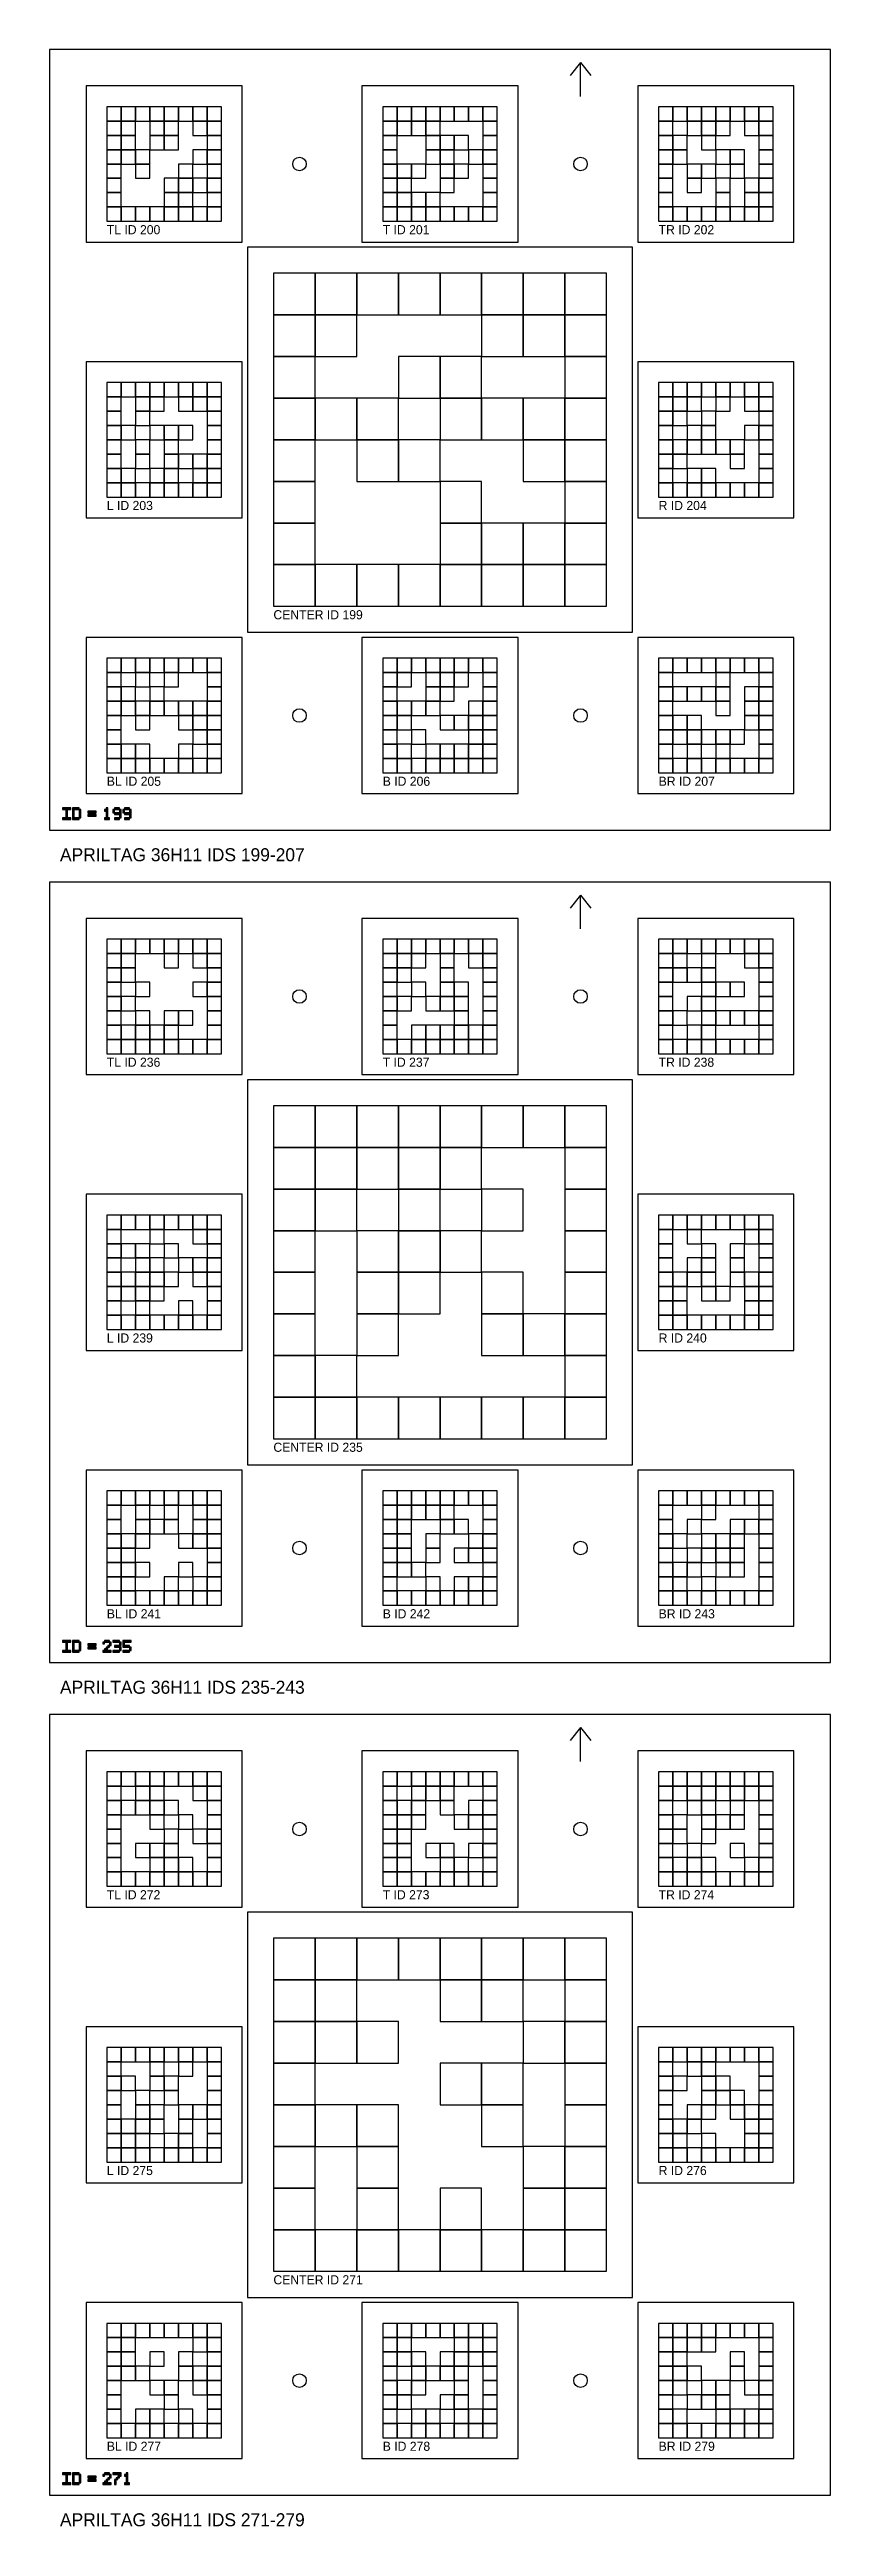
# Model space of a CAD drawing. Extents: x 0 to 1260, y -12 to 1580.
# Drawn here: x 960 to 1260, y -12 to 940 of the extents above; entities that cross this region are included whole.
import ezdxf

# ---------------------------------------------------------------- set-up
doc = ezdxf.new("R2010")
doc.units = 0
for name, color, linetype in [('BLACK_POCKET', 7, 'CONTINUOUS'), ('BOARD_TEXT', 7, 'CONTINUOUS'), ('CUT', 7, 'CONTINUOUS'), ('LABEL', 3, 'CONTINUOUS'), ('MOUNT_HOLE', 6, 'CONTINUOUS'), ('ORIENTATION', 7, 'CONTINUOUS'), ('QUIET_ZONE', 5, 'CONTINUOUS'), ('TAG_BOUNDARY', 8, 'CONTINUOUS')]:
    doc.layers.add(name, color=color, linetype=linetype)

msp = doc.modelspace()

# ---------------------------------------------------------------- texts
at = {"layer": 'LABEL'}
for s, height, p in [('TL ID 200', 3.5, (982, 869)), ('T ID 201', 3.5, (1088, 869)), ('TR ID 202', 3.5, (1194, 869)), ('L ID 203', 3.5, (982, 763)), ('R ID 204', 3.5, (1194, 763)), ('CENTER ID 199', 3.5, (1046, 721)), ('BL ID 205', 3.5, (982, 657)), ('B ID 206', 3.5, (1088, 657)), ('BR ID 207', 3.5, (1194, 657)), ('APRILTAG 36H11 IDS 199-207', 5, (964, 628)), ('TL ID 236', 3.5, (982, 549)), ('T ID 237', 3.5, (1088, 549)), ('TR ID 238', 3.5, (1194, 549)), ('L ID 239', 3.5, (982, 443)), ('R ID 240', 3.5, (1194, 443)), ('CENTER ID 235', 3.5, (1046, 401)), ('BL ID 241', 3.5, (982, 337)), ('B ID 242', 3.5, (1088, 337)), ('BR ID 243', 3.5, (1194, 337)), ('APRILTAG 36H11 IDS 235-243', 5, (964, 308)), ('TL ID 272', 3.5, (982, 229)), ('T ID 273', 3.5, (1088, 229)), ('TR ID 274', 3.5, (1194, 229)), ('L ID 275', 3.5, (982, 123)), ('R ID 276', 3.5, (1194, 123)), ('CENTER ID 271', 3.5, (1046, 81)), ('BL ID 277', 3.5, (982, 17)), ('B ID 278', 3.5, (1088, 17)), ('BR ID 279', 3.5, (1194, 17)), ('APRILTAG 36H11 IDS 271-279', 5, (964, -12))]:
    msp.add_text(s, height=height, dxfattribs=at).set_placement(p)

# ---------------------------------------------------------------- linework, layer by layer
at = {"layer": 'BLACK_POCKET'}
for p, q in [((987.5, 918), (982, 918)), ((982, 918), (982, 912.5)), ((987.5, 912.5), (987.5, 918)), ((993, 918), (987.5, 918)), ((987.5, 918), (987.5, 912.5)), ((993, 912.5), (993, 918)), ((998.5, 918), (993, 918)), ((993, 918), (993, 912.5)), ((998.5, 912.5), (998.5, 918)), ((1004, 918), (998.5, 918)), ((998.5, 918), (998.5, 912.5)), ((1004, 912.5), (1004, 918)), ((1009.5, 918), (1004, 918)), ((1004, 918), (1004, 912.5)), ((1009.5, 912.5), (1009.5, 918)), ((1015, 918), (1009.5, 918)), ((1009.5, 918), (1009.5, 912.5)), ((1015, 912.5), (1015, 918)), ((1020.5, 918), (1015, 918)), ((1015, 918), (1015, 912.5)), ((1020.5, 912.5), (1020.5, 918)), ((1026, 918), (1020.5, 918)), ((1020.5, 918), (1020.5, 912.5)), ((1026, 912.5), (1026, 918)), ((1093.5, 918), (1088, 918)), ((1088, 918), (1088, 912.5)), ((1093.5, 912.5), (1093.5, 918)), ((1099, 918), (1093.5, 918)), ((1093.5, 918), (1093.5, 912.5)), ((1099, 912.5), (1099, 918)), ((1104.5, 918), (1099, 918)), ((1099, 918), (1099, 912.5)), ((1104.5, 912.5), (1104.5, 918)), ((1110, 918), (1104.5, 918)), ((1104.5, 918), (1104.5, 912.5)), ((1110, 912.5), (1110, 918)), ((1115.5, 918), (1110, 918)), ((1110, 918), (1110, 912.5)), ((1115.5, 912.5), (1115.5, 918)), ((1121, 918), (1115.5, 918)), ((1115.5, 918), (1115.5, 912.5)), ((1121, 912.5), (1121, 918)), ((1126.5, 918), (1121, 918)), ((1121, 918), (1121, 912.5)), ((1126.5, 912.5), (1126.5, 918)), ((1132, 918), (1126.5, 918)), ((1126.5, 918), (1126.5, 912.5)), ((1132, 912.5), (1132, 918)), ((1199.5, 918), (1194, 918)), ((1194, 918), (1194, 912.5)), ((1199.5, 912.5), (1199.5, 918)), ((1205, 918), (1199.5, 918)), ((1199.5, 918), (1199.5, 912.5)), ((1205, 912.5), (1205, 918)), ((1210.5, 918), (1205, 918)), ((1205, 918), (1205, 912.5)), ((1210.5, 912.5), (1210.5, 918)), ((1216, 918), (1210.5, 918)), ((1210.5, 918), (1210.5, 912.5)), ((1216, 912.5), (1216, 918)), ((1221.5, 918), (1216, 918)), ((1216, 918), (1216, 912.5)), ((1221.5, 912.5), (1221.5, 918)), ((1227, 918), (1221.5, 918)), ((1221.5, 918), (1221.5, 912.5)), ((1227, 912.5), (1227, 918)), ((1232.5, 918), (1227, 918)), ((1227, 918), (1227, 912.5)), ((1232.5, 912.5), (1232.5, 918)), ((1238, 918), (1232.5, 918)), ((1232.5, 918), (1232.5, 912.5)), ((1238, 912.5), (1238, 918)), ((982, 912.5), (987.5, 912.5)), ((987.5, 912.5), (982, 912.5)), ((982, 912.5), (982, 907)), ((982, 907), (987.5, 907)), ((987.5, 907), (982, 907)), ((982, 907), (982, 901.5)), ((987.5, 912.5), (993, 912.5)), ((987.5, 907), (987.5, 912.5)), ((993, 912.5), (987.5, 912.5)), ((987.5, 912.5), (987.5, 907)), ((987.5, 907), (993, 907)), ((987.5, 901.5), (987.5, 907)), ((993, 907), (987.5, 907)), ((987.5, 907), (987.5, 901.5)), ((993, 912.5), (998.5, 912.5)), ((993, 907), (993, 912.5)), ((993, 901.5), (993, 907)), ((998.5, 912.5), (1004, 912.5)), ((1004, 912.5), (998.5, 912.5)), ((998.5, 912.5), (998.5, 907)), ((998.5, 907), (1004, 907)), ((1004, 907), (998.5, 907)), ((998.5, 907), (998.5, 901.5)), ((1004, 912.5), (1009.5, 912.5)), ((1004, 907), (1004, 912.5)), ((1009.5, 912.5), (1004, 912.5)), ((1004, 912.5), (1004, 907)), ((1004, 907), (1009.5, 907)), ((1004, 901.5), (1004, 907)), ((1009.5, 907), (1004, 907)), ((1004, 907), (1004, 901.5)), ((1009.5, 912.5), (1015, 912.5)), ((1009.5, 907), (1009.5, 912.5)), ((1009.5, 901.5), (1009.5, 907)), ((1015, 912.5), (1020.5, 912.5)), ((1020.5, 912.5), (1015, 912.5)), ((1015, 912.5), (1015, 907)), ((1015, 907), (1020.5, 907)), ((1020.5, 912.5), (1026, 912.5)), ((1020.5, 907), (1020.5, 912.5)), ((1026, 912.5), (1020.5, 912.5)), ((1020.5, 912.5), (1020.5, 907)), ((1020.5, 907), (1026, 907)), ((1026, 907), (1020.5, 907)), ((1020.5, 907), (1020.5, 901.5)), ((1026, 907), (1026, 912.5)), ((1026, 901.5), (1026, 907)), ((1088, 912.5), (1093.5, 912.5)), ((1093.5, 912.5), (1088, 912.5)), ((1088, 912.5), (1088, 907)), ((1088, 907), (1093.5, 907)), ((1093.5, 907), (1088, 907)), ((1088, 907), (1088, 901.5)), ((1093.5, 912.5), (1099, 912.5)), ((1093.5, 907), (1093.5, 912.5)), ((1099, 912.5), (1093.5, 912.5)), ((1093.5, 912.5), (1093.5, 907)), ((1093.5, 907), (1099, 907)), ((1093.5, 901.5), (1093.5, 907)), ((1099, 912.5), (1104.5, 912.5)), ((1099, 907), (1099, 912.5)), ((1104.5, 912.5), (1099, 912.5)), ((1099, 912.5), (1099, 907)), ((1099, 907), (1104.5, 907)), ((1104.5, 912.5), (1110, 912.5)), ((1104.5, 907), (1104.5, 912.5)), ((1110, 912.5), (1104.5, 912.5)), ((1104.5, 912.5), (1104.5, 907)), ((1104.5, 907), (1110, 907)), ((1110, 907), (1104.5, 907)), ((1104.5, 907), (1104.5, 901.5)), ((1110, 912.5), (1115.5, 912.5)), ((1110, 907), (1110, 912.5)), ((1110, 901.5), (1110, 907)), ((1115.5, 907), (1110, 907)), ((1110, 907), (1110, 901.5)), ((1115.5, 912.5), (1121, 912.5)), ((1115.5, 901.5), (1115.5, 907)), ((1121, 907), (1115.5, 907)), ((1115.5, 907), (1115.5, 901.5)), ((1121, 912.5), (1126.5, 912.5)), ((1121, 901.5), (1121, 907)), ((1126.5, 912.5), (1132, 912.5)), ((1132, 912.5), (1126.5, 912.5)), ((1126.5, 912.5), (1126.5, 907)), ((1126.5, 907), (1132, 907)), ((1132, 907), (1126.5, 907)), ((1126.5, 907), (1126.5, 901.5)), ((1132, 907), (1132, 912.5)), ((1132, 901.5), (1132, 907)), ((1194, 912.5), (1199.5, 912.5)), ((1199.5, 912.5), (1194, 912.5)), ((1194, 912.5), (1194, 907)), ((1194, 907), (1199.5, 907)), ((1199.5, 907), (1194, 907)), ((1194, 907), (1194, 901.5)), ((1199.5, 912.5), (1205, 912.5)), ((1199.5, 907), (1199.5, 912.5)), ((1199.5, 901.5), (1199.5, 907)), ((1205, 907), (1199.5, 907)), ((1199.5, 907), (1199.5, 901.5)), ((1205, 912.5), (1210.5, 912.5)), ((1210.5, 912.5), (1205, 912.5)), ((1205, 912.5), (1205, 907)), ((1205, 907), (1210.5, 907)), ((1205, 901.5), (1205, 907)), ((1210.5, 912.5), (1216, 912.5)), ((1210.5, 907), (1210.5, 912.5)), ((1216, 912.5), (1210.5, 912.5)), ((1210.5, 912.5), (1210.5, 907)), ((1210.5, 907), (1216, 907)), ((1216, 907), (1210.5, 907)), ((1210.5, 907), (1210.5, 901.5)), ((1216, 912.5), (1221.5, 912.5)), ((1216, 907), (1216, 912.5)), ((1221.5, 912.5), (1216, 912.5)), ((1216, 912.5), (1216, 907)), ((1216, 907), (1221.5, 907)), ((1216, 901.5), (1216, 907)), ((1221.5, 912.5), (1227, 912.5)), ((1221.5, 907), (1221.5, 912.5)), ((1227, 912.5), (1232.5, 912.5)), ((1232.5, 912.5), (1227, 912.5)), ((1227, 912.5), (1227, 907)), ((1227, 907), (1232.5, 907)), ((1232.5, 912.5), (1238, 912.5)), ((1232.5, 907), (1232.5, 912.5)), ((1238, 912.5), (1232.5, 912.5)), ((1232.5, 912.5), (1232.5, 907)), ((1232.5, 907), (1238, 907)), ((1238, 907), (1232.5, 907)), ((1232.5, 907), (1232.5, 901.5)), ((1238, 907), (1238, 912.5)), ((1238, 901.5), (1238, 907)), ((982, 901.5), (987.5, 901.5)), ((987.5, 901.5), (982, 901.5)), ((982, 901.5), (982, 896)), ((982, 896), (987.5, 896)), ((987.5, 896), (982, 896)), ((982, 896), (982, 890.5)), ((987.5, 901.5), (993, 901.5)), ((987.5, 896), (987.5, 901.5)), ((993, 901.5), (987.5, 901.5)), ((987.5, 901.5), (987.5, 896)), ((987.5, 896), (993, 896)), ((987.5, 890.5), (987.5, 896)), ((993, 896), (993, 901.5)), ((998.5, 901.5), (993, 901.5)), ((993, 901.5), (993, 896)), ((993, 896), (998.5, 896)), ((998.5, 896), (993, 896)), ((993, 896), (993, 890.5)), ((998.5, 901.5), (1004, 901.5)), ((998.5, 896), (998.5, 901.5)), ((998.5, 890.5), (998.5, 896)), ((1004, 901.5), (1009.5, 901.5)), ((1015, 896), (1009.5, 896)), ((1009.5, 896), (1009.5, 890.5)), ((1020.5, 901.5), (1015, 901.5)), ((1015, 901.5), (1015, 896)), ((1015, 896), (1020.5, 896)), ((1015, 890.5), (1015, 896)), ((1020.5, 901.5), (1026, 901.5)), ((1020.5, 896), (1020.5, 901.5)), ((1026, 901.5), (1020.5, 901.5)), ((1020.5, 901.5), (1020.5, 896)), ((1020.5, 896), (1026, 896)), ((1026, 896), (1020.5, 896)), ((1020.5, 896), (1020.5, 890.5)), ((1026, 896), (1026, 901.5)), ((1026, 890.5), (1026, 896)), ((1088, 901.5), (1093.5, 901.5)), ((1093.5, 901.5), (1088, 901.5)), ((1088, 901.5), (1088, 896)), ((1088, 896), (1093.5, 896)), ((1093.5, 896), (1088, 896)), ((1088, 896), (1088, 890.5)), ((1093.5, 896), (1093.5, 901.5)), ((1093.5, 890.5), (1093.5, 896)), ((1099, 896), (1093.5, 896)), ((1093.5, 896), (1093.5, 890.5)), ((1099, 890.5), (1099, 896)), ((1104.5, 896), (1099, 896)), ((1099, 896), (1099, 890.5)), ((1104.5, 901.5), (1110, 901.5)), ((1110, 901.5), (1104.5, 901.5)), ((1104.5, 901.5), (1104.5, 896)), ((1104.5, 896), (1110, 896)), ((1104.5, 890.5), (1104.5, 896)), ((1110, 901.5), (1115.5, 901.5)), ((1110, 896), (1110, 901.5)), ((1115.5, 901.5), (1110, 901.5)), ((1110, 901.5), (1110, 896)), ((1110, 896), (1115.5, 896)), ((1115.5, 896), (1110, 896)), ((1110, 896), (1110, 890.5)), ((1115.5, 901.5), (1121, 901.5)), ((1115.5, 896), (1115.5, 901.5)), ((1115.5, 890.5), (1115.5, 896)), ((1121, 896), (1115.5, 896)), ((1115.5, 896), (1115.5, 890.5)), ((1126.5, 901.5), (1121, 901.5)), ((1121, 901.5), (1121, 896)), ((1121, 896), (1126.5, 896)), ((1121, 890.5), (1121, 896)), ((1126.5, 901.5), (1132, 901.5)), ((1126.5, 896), (1126.5, 901.5)), ((1132, 901.5), (1126.5, 901.5)), ((1126.5, 901.5), (1126.5, 896)), ((1126.5, 896), (1132, 896)), ((1132, 896), (1126.5, 896)), ((1126.5, 896), (1126.5, 890.5)), ((1132, 896), (1132, 901.5)), ((1132, 890.5), (1132, 896)), ((1194, 901.5), (1199.5, 901.5)), ((1199.5, 901.5), (1194, 901.5)), ((1194, 901.5), (1194, 896)), ((1194, 896), (1199.5, 896)), ((1199.5, 896), (1194, 896)), ((1194, 896), (1194, 890.5)), ((1199.5, 901.5), (1205, 901.5)), ((1199.5, 896), (1199.5, 901.5)), ((1205, 901.5), (1199.5, 901.5)), ((1199.5, 901.5), (1199.5, 896)), ((1199.5, 896), (1205, 896)), ((1199.5, 890.5), (1199.5, 896)), ((1205, 896), (1205, 901.5)), ((1210.5, 896), (1205, 896)), ((1205, 896), (1205, 890.5)), ((1210.5, 901.5), (1216, 901.5)), ((1210.5, 890.5), (1210.5, 896)), ((1216, 896), (1210.5, 896)), ((1210.5, 896), (1210.5, 890.5)), ((1221.5, 901.5), (1216, 901.5)), ((1216, 901.5), (1216, 896)), ((1216, 896), (1221.5, 896)), ((1216, 890.5), (1216, 896)), ((1221.5, 896), (1221.5, 901.5)), ((1227, 901.5), (1221.5, 901.5)), ((1221.5, 901.5), (1221.5, 896)), ((1221.5, 896), (1227, 896)), ((1227, 896), (1221.5, 896)), ((1221.5, 896), (1221.5, 890.5)), ((1227, 896), (1227, 901.5)), ((1227, 890.5), (1227, 896)), ((1232.5, 901.5), (1238, 901.5)), ((1238, 901.5), (1232.5, 901.5)), ((1232.5, 901.5), (1232.5, 896)), ((1232.5, 896), (1238, 896)), ((1238, 896), (1232.5, 896)), ((1232.5, 896), (1232.5, 890.5)), ((1238, 896), (1238, 901.5)), ((1238, 890.5), (1238, 896)), ((982, 890.5), (987.5, 890.5)), ((987.5, 890.5), (982, 890.5)), ((982, 890.5), (982, 885)), ((987.5, 885), (987.5, 890.5)), ((993, 890.5), (998.5, 890.5)), ((1009.5, 890.5), (1004, 890.5)), ((1004, 890.5), (1004, 885)), ((1009.5, 890.5), (1015, 890.5)), ((1009.5, 885), (1009.5, 890.5)), ((1015, 890.5), (1009.5, 890.5)), ((1009.5, 890.5), (1009.5, 885)), ((1015, 885), (1015, 890.5)), ((1020.5, 890.5), (1015, 890.5)), ((1015, 890.5), (1015, 885)), ((1020.5, 890.5), (1026, 890.5)), ((1020.5, 885), (1020.5, 890.5)), ((1026, 890.5), (1020.5, 890.5)), ((1020.5, 890.5), (1020.5, 885)), ((1026, 885), (1026, 890.5)), ((1088, 890.5), (1093.5, 890.5)), ((1093.5, 890.5), (1088, 890.5)), ((1088, 890.5), (1088, 885)), ((1093.5, 890.5), (1099, 890.5)), ((1093.5, 885), (1093.5, 890.5)), ((1099, 890.5), (1093.5, 890.5)), ((1093.5, 890.5), (1093.5, 885)), ((1099, 890.5), (1104.5, 890.5)), ((1099, 885), (1099, 890.5)), ((1110, 890.5), (1115.5, 890.5)), ((1115.5, 890.5), (1110, 890.5)), ((1110, 890.5), (1110, 885)), ((1115.5, 890.5), (1121, 890.5)), ((1115.5, 885), (1115.5, 890.5)), ((1126.5, 890.5), (1132, 890.5)), ((1132, 890.5), (1126.5, 890.5)), ((1126.5, 890.5), (1126.5, 885)), ((1132, 885), (1132, 890.5)), ((1194, 890.5), (1199.5, 890.5)), ((1199.5, 890.5), (1194, 890.5)), ((1194, 890.5), (1194, 885)), ((1199.5, 885), (1199.5, 890.5)), ((1205, 890.5), (1210.5, 890.5)), ((1210.5, 890.5), (1205, 890.5)), ((1205, 890.5), (1205, 885)), ((1210.5, 890.5), (1216, 890.5)), ((1210.5, 885), (1210.5, 890.5)), ((1221.5, 890.5), (1216, 890.5)), ((1216, 890.5), (1216, 885)), ((1221.5, 890.5), (1227, 890.5)), ((1221.5, 885), (1221.5, 890.5)), ((1232.5, 890.5), (1227, 890.5)), ((1227, 890.5), (1227, 885)), ((1232.5, 890.5), (1238, 890.5)), ((1232.5, 885), (1232.5, 890.5)), ((1238, 890.5), (1232.5, 890.5)), ((1232.5, 890.5), (1232.5, 885)), ((1238, 885), (1238, 890.5)), ((982, 885), (987.5, 885)), ((987.5, 885), (982, 885)), ((982, 885), (982, 879.5)), ((982, 879.5), (987.5, 879.5)), ((987.5, 879.5), (982, 879.5)), ((982, 879.5), (982, 874)), ((987.5, 879.5), (987.5, 885)), ((987.5, 874), (987.5, 879.5)), ((993, 879.5), (987.5, 879.5)), ((987.5, 879.5), (987.5, 874)), ((993, 874), (993, 879.5)), ((998.5, 879.5), (993, 879.5)), ((993, 879.5), (993, 874)), ((998.5, 874), (998.5, 879.5)), ((1004, 879.5), (998.5, 879.5)), ((998.5, 879.5), (998.5, 874)), ((1004, 885), (1009.5, 885)), ((1009.5, 885), (1004, 885)), ((1004, 885), (1004, 879.5)), ((1004, 879.5), (1009.5, 879.5)), ((1004, 874), (1004, 879.5)), ((1009.5, 879.5), (1004, 879.5)), ((1004, 879.5), (1004, 874)), ((1009.5, 885), (1015, 885)), ((1009.5, 879.5), (1009.5, 885)), ((1015, 885), (1009.5, 885)), ((1009.5, 885), (1009.5, 879.5)), ((1009.5, 879.5), (1015, 879.5)), ((1009.5, 874), (1009.5, 879.5)), ((1015, 879.5), (1009.5, 879.5)), ((1009.5, 879.5), (1009.5, 874)), ((1015, 885), (1020.5, 885)), ((1015, 879.5), (1015, 885)), ((1015, 874), (1015, 879.5)), ((1020.5, 879.5), (1015, 879.5)), ((1015, 879.5), (1015, 874)), ((1020.5, 885), (1026, 885)), ((1026, 885), (1020.5, 885)), ((1020.5, 885), (1020.5, 879.5)), ((1020.5, 879.5), (1026, 879.5)), ((1020.5, 874), (1020.5, 879.5)), ((1026, 879.5), (1020.5, 879.5)), ((1020.5, 879.5), (1020.5, 874)), ((1026, 879.5), (1026, 885)), ((1026, 874), (1026, 879.5)), ((1088, 885), (1093.5, 885)), ((1093.5, 885), (1088, 885)), ((1088, 885), (1088, 879.5)), ((1088, 879.5), (1093.5, 879.5)), ((1093.5, 879.5), (1088, 879.5)), ((1088, 879.5), (1088, 874)), ((1093.5, 885), (1099, 885)), ((1093.5, 879.5), (1093.5, 885)), ((1099, 885), (1093.5, 885)), ((1093.5, 885), (1093.5, 879.5)), ((1093.5, 879.5), (1099, 879.5)), ((1093.5, 874), (1093.5, 879.5)), ((1099, 879.5), (1093.5, 879.5)), ((1093.5, 879.5), (1093.5, 874)), ((1099, 879.5), (1099, 885)), ((1104.5, 885), (1099, 885)), ((1099, 885), (1099, 879.5)), ((1099, 879.5), (1104.5, 879.5)), ((1099, 874), (1099, 879.5)), ((1104.5, 879.5), (1099, 879.5)), ((1099, 879.5), (1099, 874)), ((1104.5, 879.5), (1104.5, 885)), ((1110, 885), (1104.5, 885)), ((1104.5, 885), (1104.5, 879.5)), ((1104.5, 879.5), (1110, 879.5)), ((1104.5, 874), (1104.5, 879.5)), ((1110, 879.5), (1104.5, 879.5)), ((1104.5, 879.5), (1104.5, 874)), ((1110, 885), (1115.5, 885)), ((1110, 879.5), (1110, 885)), ((1110, 874), (1110, 879.5)), ((1115.5, 879.5), (1110, 879.5)), ((1110, 879.5), (1110, 874)), ((1115.5, 874), (1115.5, 879.5)), ((1121, 879.5), (1115.5, 879.5)), ((1115.5, 879.5), (1115.5, 874)), ((1121, 874), (1121, 879.5)), ((1126.5, 879.5), (1121, 879.5)), ((1121, 879.5), (1121, 874)), ((1126.5, 885), (1132, 885)), ((1132, 885), (1126.5, 885)), ((1126.5, 885), (1126.5, 879.5)), ((1126.5, 879.5), (1132, 879.5)), ((1126.5, 874), (1126.5, 879.5)), ((1132, 879.5), (1126.5, 879.5)), ((1126.5, 879.5), (1126.5, 874)), ((1132, 879.5), (1132, 885)), ((1132, 874), (1132, 879.5)), ((1194, 885), (1199.5, 885)), ((1199.5, 885), (1194, 885)), ((1194, 885), (1194, 879.5)), ((1194, 879.5), (1199.5, 879.5)), ((1199.5, 879.5), (1194, 879.5)), ((1194, 879.5), (1194, 874)), ((1199.5, 879.5), (1199.5, 885)), ((1199.5, 874), (1199.5, 879.5)), ((1205, 879.5), (1199.5, 879.5)), ((1199.5, 879.5), (1199.5, 874)), ((1205, 885), (1210.5, 885)), ((1205, 874), (1205, 879.5)), ((1210.5, 879.5), (1205, 879.5)), ((1205, 879.5), (1205, 874)), ((1210.5, 874), (1210.5, 879.5)), ((1216, 879.5), (1210.5, 879.5)), ((1210.5, 879.5), (1210.5, 874)), ((1216, 885), (1221.5, 885)), ((1221.5, 885), (1216, 885)), ((1216, 885), (1216, 879.5)), ((1216, 879.5), (1221.5, 879.5)), ((1216, 874), (1216, 879.5)), ((1221.5, 879.5), (1216, 879.5)), ((1216, 879.5), (1216, 874)), ((1221.5, 879.5), (1221.5, 885)), ((1221.5, 874), (1221.5, 879.5)), ((1227, 879.5), (1221.5, 879.5)), ((1221.5, 879.5), (1221.5, 874)), ((1227, 885), (1232.5, 885)), ((1232.5, 885), (1227, 885)), ((1227, 885), (1227, 879.5)), ((1227, 879.5), (1232.5, 879.5)), ((1227, 874), (1227, 879.5)), ((1232.5, 879.5), (1227, 879.5)), ((1227, 879.5), (1227, 874)), ((1232.5, 885), (1238, 885)), ((1232.5, 879.5), (1232.5, 885)), ((1238, 885), (1232.5, 885)), ((1232.5, 885), (1232.5, 879.5)), ((1232.5, 879.5), (1238, 879.5)), ((1232.5, 874), (1232.5, 879.5)), ((1238, 879.5), (1232.5, 879.5)), ((1232.5, 879.5), (1232.5, 874)), ((1238, 879.5), (1238, 885)), ((1238, 874), (1238, 879.5)), ((982, 874), (987.5, 874)), ((987.5, 874), (993, 874)), ((993, 874), (998.5, 874)), ((998.5, 874), (1004, 874)), ((1004, 874), (1009.5, 874)), ((1009.5, 874), (1015, 874)), ((1015, 874), (1020.5, 874)), ((1020.5, 874), (1026, 874)), ((1088, 874), (1093.5, 874)), ((1093.5, 874), (1099, 874)), ((1099, 874), (1104.5, 874)), ((1104.5, 874), (1110, 874)), ((1110, 874), (1115.5, 874)), ((1115.5, 874), (1121, 874)), ((1121, 874), (1126.5, 874)), ((1126.5, 874), (1132, 874)), ((1194, 874), (1199.5, 874)), ((1199.5, 874), (1205, 874)), ((1205, 874), (1210.5, 874)), ((1210.5, 874), (1216, 874)), ((1216, 874), (1221.5, 874)), ((1221.5, 874), (1227, 874)), ((1227, 874), (1232.5, 874)), ((1232.5, 874), (1238, 874)), ((1062, 854), (1046, 854)), ((1046, 854), (1046, 838)), ((1062, 838), (1062, 854)), ((1078, 854), (1062, 854)), ((1062, 854), (1062, 838)), ((1078, 838), (1078, 854)), ((1094, 854), (1078, 854)), ((1078, 854), (1078, 838)), ((1094, 838), (1094, 854)), ((1110, 854), (1094, 854)), ((1094, 854), (1094, 838)), ((1110, 838), (1110, 854)), ((1126, 854), (1110, 854)), ((1110, 854), (1110, 838)), ((1126, 838), (1126, 854)), ((1142, 854), (1126, 854)), ((1126, 854), (1126, 838)), ((1142, 838), (1142, 854)), ((1158, 854), (1142, 854)), ((1142, 854), (1142, 838)), ((1158, 838), (1158, 854)), ((1174, 854), (1158, 854)), ((1158, 854), (1158, 838)), ((1174, 838), (1174, 854)), ((1046, 838), (1062, 838)), ((1062, 838), (1046, 838)), ((1046, 838), (1046, 822)), ((1062, 838), (1078, 838)), ((1062, 822), (1062, 838)), ((1078, 838), (1062, 838)), ((1062, 838), (1062, 822)), ((1078, 838), (1094, 838)), ((1078, 822), (1078, 838)), ((1094, 838), (1110, 838)), ((1110, 838), (1126, 838)), ((1126, 838), (1142, 838)), ((1142, 838), (1126, 838)), ((1126, 838), (1126, 822)), ((1142, 838), (1158, 838)), ((1142, 822), (1142, 838)), ((1158, 838), (1142, 838)), ((1142, 838), (1142, 822)), ((1158, 838), (1174, 838)), ((1158, 822), (1158, 838)), ((1174, 838), (1158, 838)), ((1158, 838), (1158, 822)), ((1174, 822), (1174, 838)), ((1046, 822), (1062, 822)), ((1062, 822), (1046, 822)), ((1046, 822), (1046, 806)), ((1062, 822), (1078, 822)), ((1062, 806), (1062, 822)), ((1110, 822), (1094, 822)), ((1094, 822), (1094, 806)), ((1110, 806), (1110, 822)), ((1126, 822), (1110, 822)), ((1110, 822), (1110, 806)), ((1126, 822), (1142, 822)), ((1126, 806), (1126, 822)), ((1142, 822), (1158, 822)), ((1158, 822), (1174, 822)), ((1174, 822), (1158, 822)), ((1158, 822), (1158, 806)), ((1174, 806), (1174, 822)), ((987.5, 812), (982, 812)), ((982, 812), (982, 806.5)), ((987.5, 806.5), (987.5, 812)), ((993, 812), (987.5, 812)), ((987.5, 812), (987.5, 806.5)), ((993, 806.5), (993, 812)), ((998.5, 812), (993, 812)), ((993, 812), (993, 806.5)), ((998.5, 806.5), (998.5, 812)), ((1004, 812), (998.5, 812)), ((998.5, 812), (998.5, 806.5)), ((1004, 806.5), (1004, 812)), ((1009.5, 812), (1004, 812)), ((1004, 812), (1004, 806.5)), ((1009.5, 806.5), (1009.5, 812)), ((1015, 812), (1009.5, 812)), ((1009.5, 812), (1009.5, 806.5)), ((1015, 806.5), (1015, 812)), ((1020.5, 812), (1015, 812)), ((1015, 812), (1015, 806.5)), ((1020.5, 806.5), (1020.5, 812)), ((1026, 812), (1020.5, 812)), ((1020.5, 812), (1020.5, 806.5)), ((1026, 806.5), (1026, 812)), ((1199.5, 812), (1194, 812)), ((1194, 812), (1194, 806.5)), ((1199.5, 806.5), (1199.5, 812)), ((1205, 812), (1199.5, 812)), ((1199.5, 812), (1199.5, 806.5)), ((1205, 806.5), (1205, 812)), ((1210.5, 812), (1205, 812)), ((1205, 812), (1205, 806.5)), ((1210.5, 806.5), (1210.5, 812)), ((1216, 812), (1210.5, 812)), ((1210.5, 812), (1210.5, 806.5)), ((1216, 806.5), (1216, 812)), ((1221.5, 812), (1216, 812)), ((1216, 812), (1216, 806.5)), ((1221.5, 806.5), (1221.5, 812)), ((1227, 812), (1221.5, 812)), ((1221.5, 812), (1221.5, 806.5)), ((1227, 806.5), (1227, 812)), ((1232.5, 812), (1227, 812)), ((1227, 812), (1227, 806.5)), ((1232.5, 806.5), (1232.5, 812)), ((1238, 812), (1232.5, 812)), ((1232.5, 812), (1232.5, 806.5)), ((1238, 806.5), (1238, 812)), ((982, 806.5), (987.5, 806.5)), ((987.5, 806.5), (982, 806.5)), ((982, 806.5), (982, 801)), ((982, 801), (987.5, 801)), ((987.5, 801), (982, 801)), ((982, 801), (982, 795.5)), ((987.5, 806.5), (993, 806.5)), ((987.5, 801), (987.5, 806.5)), ((987.5, 795.5), (987.5, 801)), ((993, 806.5), (998.5, 806.5)), ((998.5, 806.5), (993, 806.5)), ((993, 806.5), (993, 801)), ((993, 801), (998.5, 801)), ((998.5, 801), (993, 801)), ((993, 801), (993, 795.5)), ((998.5, 806.5), (1004, 806.5)), ((998.5, 801), (998.5, 806.5)), ((1004, 806.5), (998.5, 806.5)), ((998.5, 806.5), (998.5, 801)), ((998.5, 801), (1004, 801)), ((998.5, 795.5), (998.5, 801)), ((1004, 806.5), (1009.5, 806.5)), ((1004, 801), (1004, 806.5)), ((1009.5, 806.5), (1015, 806.5)), ((1015, 806.5), (1009.5, 806.5)), ((1009.5, 806.5), (1009.5, 801)), ((1009.5, 801), (1015, 801)), ((1015, 806.5), (1020.5, 806.5)), ((1015, 801), (1015, 806.5)), ((1020.5, 806.5), (1015, 806.5)), ((1015, 806.5), (1015, 801)), ((1015, 801), (1020.5, 801)), ((1020.5, 806.5), (1026, 806.5)), ((1020.5, 801), (1020.5, 806.5)), ((1026, 806.5), (1020.5, 806.5)), ((1020.5, 806.5), (1020.5, 801)), ((1020.5, 801), (1026, 801)), ((1026, 801), (1020.5, 801)), ((1020.5, 801), (1020.5, 795.5)), ((1026, 801), (1026, 806.5)), ((1026, 795.5), (1026, 801)), ((1046, 806), (1062, 806)), ((1062, 806), (1046, 806)), ((1046, 806), (1046, 790)), ((1062, 790), (1062, 806)), ((1078, 806), (1062, 806)), ((1062, 806), (1062, 790)), ((1078, 790), (1078, 806)), ((1094, 806), (1078, 806)), ((1078, 806), (1078, 790)), ((1094, 806), (1110, 806)), ((1094, 790), (1094, 806)), ((1110, 806), (1126, 806)), ((1126, 806), (1110, 806)), ((1110, 806), (1110, 790)), ((1126, 790), (1126, 806)), ((1142, 806), (1126, 806)), ((1126, 806), (1126, 790)), ((1142, 790), (1142, 806)), ((1158, 806), (1142, 806)), ((1142, 806), (1142, 790)), ((1158, 806), (1174, 806)), ((1158, 790), (1158, 806)), ((1174, 806), (1158, 806)), ((1158, 806), (1158, 790)), ((1174, 790), (1174, 806)), ((1194, 806.5), (1199.5, 806.5)), ((1199.5, 806.5), (1194, 806.5)), ((1194, 806.5), (1194, 801)), ((1194, 801), (1199.5, 801)), ((1199.5, 801), (1194, 801)), ((1194, 801), (1194, 795.5)), ((1199.5, 806.5), (1205, 806.5)), ((1199.5, 801), (1199.5, 806.5)), ((1205, 806.5), (1199.5, 806.5)), ((1199.5, 806.5), (1199.5, 801)), ((1199.5, 801), (1205, 801)), ((1199.5, 795.5), (1199.5, 801)), ((1205, 801), (1199.5, 801)), ((1199.5, 801), (1199.5, 795.5)), ((1205, 806.5), (1210.5, 806.5)), ((1205, 801), (1205, 806.5)), ((1210.5, 806.5), (1205, 806.5)), ((1205, 806.5), (1205, 801)), ((1205, 801), (1210.5, 801)), ((1205, 795.5), (1205, 801)), ((1210.5, 806.5), (1216, 806.5)), ((1210.5, 801), (1210.5, 806.5)), ((1216, 801), (1210.5, 801)), ((1210.5, 801), (1210.5, 795.5)), ((1216, 806.5), (1221.5, 806.5)), ((1221.5, 806.5), (1216, 806.5)), ((1216, 806.5), (1216, 801)), ((1216, 801), (1221.5, 801)), ((1216, 795.5), (1216, 801)), ((1221.5, 806.5), (1227, 806.5)), ((1221.5, 801), (1221.5, 806.5)), ((1227, 806.5), (1232.5, 806.5)), ((1232.5, 806.5), (1227, 806.5)), ((1227, 806.5), (1227, 801)), ((1227, 801), (1232.5, 801)), ((1232.5, 806.5), (1238, 806.5)), ((1232.5, 801), (1232.5, 806.5)), ((1238, 806.5), (1232.5, 806.5)), ((1232.5, 806.5), (1232.5, 801)), ((1232.5, 801), (1238, 801)), ((1238, 801), (1232.5, 801)), ((1232.5, 801), (1232.5, 795.5)), ((1238, 801), (1238, 806.5)), ((1238, 795.5), (1238, 801)), ((982, 795.5), (987.5, 795.5)), ((987.5, 795.5), (982, 795.5)), ((982, 795.5), (982, 790)), ((987.5, 790), (987.5, 795.5)), ((993, 795.5), (987.5, 795.5)), ((987.5, 795.5), (987.5, 790)), ((993, 795.5), (998.5, 795.5)), ((993, 790), (993, 795.5)), ((1004, 795.5), (998.5, 795.5)), ((998.5, 795.5), (998.5, 790)), ((1004, 790), (1004, 795.5)), ((1009.5, 795.5), (1004, 795.5)), ((1004, 795.5), (1004, 790)), ((1009.5, 790), (1009.5, 795.5)), ((1015, 795.5), (1009.5, 795.5)), ((1009.5, 795.5), (1009.5, 790)), ((1015, 790), (1015, 795.5)), ((1020.5, 795.5), (1026, 795.5)), ((1026, 795.5), (1020.5, 795.5)), ((1020.5, 795.5), (1020.5, 790)), ((1026, 790), (1026, 795.5)), ((1194, 795.5), (1199.5, 795.5)), ((1199.5, 795.5), (1194, 795.5)), ((1194, 795.5), (1194, 790)), ((1199.5, 795.5), (1205, 795.5)), ((1199.5, 790), (1199.5, 795.5)), ((1210.5, 795.5), (1205, 795.5)), ((1205, 795.5), (1205, 790)), ((1210.5, 795.5), (1216, 795.5)), ((1210.5, 790), (1210.5, 795.5)), ((1216, 795.5), (1210.5, 795.5)), ((1210.5, 795.5), (1210.5, 790)), ((1216, 790), (1216, 795.5)), ((1232.5, 795.5), (1227, 795.5)), ((1227, 795.5), (1227, 790)), ((1232.5, 795.5), (1238, 795.5)), ((1232.5, 790), (1232.5, 795.5)), ((1238, 795.5), (1232.5, 795.5)), ((1232.5, 795.5), (1232.5, 790)), ((1238, 790), (1238, 795.5)), ((982, 790), (987.5, 790)), ((987.5, 790), (982, 790)), ((982, 790), (982, 784.5)), ((982, 784.5), (987.5, 784.5)), ((987.5, 784.5), (982, 784.5)), ((982, 784.5), (982, 779)), ((987.5, 790), (993, 790)), ((987.5, 784.5), (987.5, 790)), ((987.5, 779), (987.5, 784.5)), ((998.5, 790), (993, 790)), ((993, 790), (993, 784.5)), ((993, 784.5), (998.5, 784.5)), ((998.5, 784.5), (993, 784.5)), ((993, 784.5), (993, 779)), ((998.5, 790), (1004, 790)), ((998.5, 784.5), (998.5, 790)), ((998.5, 779), (998.5, 784.5)), ((1004, 790), (1009.5, 790)), ((1009.5, 790), (1004, 790)), ((1004, 790), (1004, 784.5)), ((1004, 784.5), (1009.5, 784.5)), ((1009.5, 784.5), (1004, 784.5)), ((1004, 784.5), (1004, 779)), ((1009.5, 790), (1015, 790)), ((1009.5, 784.5), (1009.5, 790)), ((1009.5, 779), (1009.5, 784.5)), ((1015, 784.5), (1009.5, 784.5)), ((1009.5, 784.5), (1009.5, 779)), ((1015, 779), (1015, 784.5)), ((1020.5, 784.5), (1015, 784.5)), ((1015, 784.5), (1015, 779)), ((1020.5, 790), (1026, 790)), ((1026, 790), (1020.5, 790)), ((1020.5, 790), (1020.5, 784.5)), ((1020.5, 784.5), (1026, 784.5)), ((1020.5, 779), (1020.5, 784.5)), ((1026, 784.5), (1020.5, 784.5)), ((1020.5, 784.5), (1020.5, 779)), ((1026, 784.5), (1026, 790)), ((1026, 779), (1026, 784.5)), ((1046, 790), (1062, 790)), ((1062, 790), (1046, 790)), ((1046, 790), (1046, 774)), ((1062, 790), (1078, 790)), ((1062, 774), (1062, 790)), ((1078, 790), (1094, 790)), ((1094, 790), (1078, 790)), ((1078, 790), (1078, 774)), ((1094, 774), (1094, 790)), ((1110, 790), (1094, 790)), ((1094, 790), (1094, 774)), ((1110, 790), (1126, 790)), ((1110, 774), (1110, 790)), ((1126, 790), (1142, 790)), ((1142, 790), (1158, 790)), ((1158, 790), (1142, 790)), ((1142, 790), (1142, 774)), ((1158, 790), (1174, 790)), ((1158, 774), (1158, 790)), ((1174, 790), (1158, 790)), ((1158, 790), (1158, 774)), ((1174, 774), (1174, 790)), ((1194, 790), (1199.5, 790)), ((1199.5, 790), (1194, 790)), ((1194, 790), (1194, 784.5)), ((1194, 784.5), (1199.5, 784.5)), ((1199.5, 784.5), (1194, 784.5)), ((1194, 784.5), (1194, 779)), ((1199.5, 784.5), (1199.5, 790)), ((1205, 790), (1199.5, 790)), ((1199.5, 790), (1199.5, 784.5)), ((1199.5, 784.5), (1205, 784.5)), ((1199.5, 779), (1199.5, 784.5)), ((1205, 784.5), (1199.5, 784.5)), ((1199.5, 784.5), (1199.5, 779)), ((1205, 790), (1210.5, 790)), ((1205, 784.5), (1205, 790)), ((1210.5, 790), (1205, 790)), ((1205, 790), (1205, 784.5)), ((1205, 784.5), (1210.5, 784.5)), ((1205, 779), (1205, 784.5)), ((1210.5, 790), (1216, 790)), ((1210.5, 784.5), (1210.5, 790)), ((1216, 790), (1210.5, 790)), ((1210.5, 790), (1210.5, 784.5)), ((1210.5, 784.5), (1216, 784.5)), ((1216, 784.5), (1216, 790)), ((1221.5, 790), (1216, 790)), ((1216, 790), (1216, 784.5)), ((1216, 784.5), (1221.5, 784.5)), ((1221.5, 784.5), (1221.5, 790)), ((1227, 790), (1221.5, 790)), ((1221.5, 790), (1221.5, 784.5)), ((1221.5, 784.5), (1227, 784.5)), ((1227, 784.5), (1221.5, 784.5)), ((1221.5, 784.5), (1221.5, 779)), ((1227, 790), (1232.5, 790)), ((1227, 784.5), (1227, 790)), ((1227, 779), (1227, 784.5)), ((1232.5, 790), (1238, 790)), ((1238, 790), (1232.5, 790)), ((1232.5, 790), (1232.5, 784.5)), ((1232.5, 784.5), (1238, 784.5)), ((1238, 784.5), (1232.5, 784.5)), ((1232.5, 784.5), (1232.5, 779)), ((1238, 784.5), (1238, 790)), ((1238, 779), (1238, 784.5)), ((982, 779), (987.5, 779)), ((987.5, 779), (982, 779)), ((982, 779), (982, 773.5)), ((982, 773.5), (987.5, 773.5)), ((987.5, 773.5), (982, 773.5)), ((982, 773.5), (982, 768)), ((987.5, 773.5), (987.5, 779)), ((993, 779), (987.5, 779)), ((987.5, 779), (987.5, 773.5)), ((987.5, 773.5), (993, 773.5)), ((987.5, 768), (987.5, 773.5)), ((993, 773.5), (987.5, 773.5)), ((987.5, 773.5), (987.5, 768)), ((993, 779), (998.5, 779)), ((993, 773.5), (993, 779)), ((993, 768), (993, 773.5)), ((998.5, 773.5), (993, 773.5)), ((993, 773.5), (993, 768)), ((1004, 779), (998.5, 779)), ((998.5, 779), (998.5, 773.5)), ((998.5, 773.5), (1004, 773.5)), ((998.5, 768), (998.5, 773.5)), ((1004, 773.5), (998.5, 773.5)), ((998.5, 773.5), (998.5, 768)), ((1004, 779), (1009.5, 779)), ((1004, 773.5), (1004, 779)), ((1009.5, 779), (1004, 779)), ((1004, 779), (1004, 773.5)), ((1004, 773.5), (1009.5, 773.5)), ((1004, 768), (1004, 773.5)), ((1009.5, 773.5), (1004, 773.5)), ((1004, 773.5), (1004, 768)), ((1009.5, 779), (1015, 779)), ((1009.5, 773.5), (1009.5, 779)), ((1009.5, 768), (1009.5, 773.5)), ((1015, 773.5), (1009.5, 773.5)), ((1009.5, 773.5), (1009.5, 768)), ((1015, 779), (1020.5, 779)), ((1020.5, 779), (1015, 779)), ((1015, 779), (1015, 773.5)), ((1015, 773.5), (1020.5, 773.5)), ((1015, 768), (1015, 773.5)), ((1020.5, 773.5), (1015, 773.5)), ((1015, 773.5), (1015, 768)), ((1020.5, 779), (1026, 779)), ((1020.5, 773.5), (1020.5, 779)), ((1026, 779), (1020.5, 779)), ((1020.5, 779), (1020.5, 773.5)), ((1020.5, 773.5), (1026, 773.5)), ((1020.5, 768), (1020.5, 773.5)), ((1026, 773.5), (1020.5, 773.5)), ((1020.5, 773.5), (1020.5, 768)), ((1026, 773.5), (1026, 779)), ((1026, 768), (1026, 773.5)), ((1046, 774), (1062, 774)), ((1062, 774), (1046, 774)), ((1046, 774), (1046, 758)), ((1062, 758), (1062, 774)), ((1078, 774), (1094, 774)), ((1094, 774), (1110, 774)), ((1126, 774), (1110, 774)), ((1110, 774), (1110, 758)), ((1126, 758), (1126, 774)), ((1142, 774), (1158, 774)), ((1158, 774), (1174, 774)), ((1174, 774), (1158, 774)), ((1158, 774), (1158, 758)), ((1174, 758), (1174, 774)), ((1194, 779), (1199.5, 779)), ((1199.5, 779), (1194, 779)), ((1194, 779), (1194, 773.5)), ((1194, 773.5), (1199.5, 773.5)), ((1199.5, 773.5), (1194, 773.5)), ((1194, 773.5), (1194, 768)), ((1199.5, 779), (1205, 779)), ((1199.5, 773.5), (1199.5, 779)), ((1199.5, 768), (1199.5, 773.5)), ((1205, 773.5), (1199.5, 773.5)), ((1199.5, 773.5), (1199.5, 768)), ((1210.5, 779), (1205, 779)), ((1205, 779), (1205, 773.5)), ((1205, 773.5), (1210.5, 773.5)), ((1205, 768), (1205, 773.5)), ((1210.5, 773.5), (1205, 773.5)), ((1205, 773.5), (1205, 768)), ((1210.5, 773.5), (1210.5, 779)), ((1216, 779), (1210.5, 779)), ((1210.5, 779), (1210.5, 773.5)), ((1210.5, 773.5), (1216, 773.5)), ((1210.5, 768), (1210.5, 773.5)), ((1216, 773.5), (1210.5, 773.5)), ((1210.5, 773.5), (1210.5, 768)), ((1216, 773.5), (1216, 779)), ((1216, 768), (1216, 773.5)), ((1221.5, 773.5), (1216, 773.5)), ((1216, 773.5), (1216, 768)), ((1221.5, 779), (1227, 779)), ((1221.5, 768), (1221.5, 773.5)), ((1227, 773.5), (1221.5, 773.5)), ((1221.5, 773.5), (1221.5, 768)), ((1227, 768), (1227, 773.5)), ((1232.5, 773.5), (1227, 773.5)), ((1227, 773.5), (1227, 768)), ((1232.5, 779), (1238, 779)), ((1238, 779), (1232.5, 779)), ((1232.5, 779), (1232.5, 773.5)), ((1232.5, 773.5), (1238, 773.5)), ((1232.5, 768), (1232.5, 773.5)), ((1238, 773.5), (1232.5, 773.5)), ((1232.5, 773.5), (1232.5, 768)), ((1238, 773.5), (1238, 779)), ((1238, 768), (1238, 773.5)), ((982, 768), (987.5, 768)), ((987.5, 768), (993, 768)), ((993, 768), (998.5, 768)), ((998.5, 768), (1004, 768)), ((1004, 768), (1009.5, 768)), ((1009.5, 768), (1015, 768)), ((1015, 768), (1020.5, 768)), ((1020.5, 768), (1026, 768)), ((1194, 768), (1199.5, 768)), ((1199.5, 768), (1205, 768)), ((1205, 768), (1210.5, 768)), ((1210.5, 768), (1216, 768)), ((1216, 768), (1221.5, 768)), ((1221.5, 768), (1227, 768)), ((1227, 768), (1232.5, 768)), ((1232.5, 768), (1238, 768)), ((1046, 758), (1062, 758)), ((1062, 758), (1046, 758)), ((1046, 758), (1046, 742)), ((1062, 742), (1062, 758)), ((1110, 758), (1126, 758)), ((1126, 758), (1110, 758)), ((1110, 758), (1110, 742)), ((1126, 742), (1126, 758)), ((1142, 758), (1126, 758)), ((1126, 758), (1126, 742)), ((1142, 742), (1142, 758)), ((1158, 758), (1142, 758)), ((1142, 758), (1142, 742)), ((1158, 758), (1174, 758)), ((1158, 742), (1158, 758)), ((1174, 758), (1158, 758)), ((1158, 758), (1158, 742)), ((1174, 742), (1174, 758)), ((1046, 742), (1062, 742)), ((1062, 742), (1046, 742)), ((1046, 742), (1046, 726)), ((1062, 726), (1062, 742)), ((1078, 742), (1062, 742)), ((1062, 742), (1062, 726)), ((1078, 726), (1078, 742)), ((1094, 742), (1078, 742)), ((1078, 742), (1078, 726)), ((1094, 726), (1094, 742)), ((1110, 742), (1094, 742)), ((1094, 742), (1094, 726)), ((1110, 742), (1126, 742)), ((1110, 726), (1110, 742)), ((1126, 742), (1110, 742)), ((1110, 742), (1110, 726)), ((1126, 742), (1142, 742)), ((1126, 726), (1126, 742)), ((1142, 742), (1126, 742)), ((1126, 742), (1126, 726)), ((1142, 742), (1158, 742)), ((1142, 726), (1142, 742)), ((1158, 742), (1142, 742)), ((1142, 742), (1142, 726)), ((1158, 742), (1174, 742)), ((1158, 726), (1158, 742)), ((1174, 742), (1158, 742)), ((1158, 742), (1158, 726)), ((1174, 726), (1174, 742)), ((1046, 726), (1062, 726)), ((1062, 726), (1078, 726)), ((1078, 726), (1094, 726)), ((1094, 726), (1110, 726)), ((1110, 726), (1126, 726)), ((1126, 726), (1142, 726)), ((1142, 726), (1158, 726)), ((1158, 726), (1174, 726)), ((987.5, 706), (982, 706)), ((982, 706), (982, 700.5)), ((987.5, 700.5), (987.5, 706)), ((993, 706), (987.5, 706)), ((987.5, 706), (987.5, 700.5)), ((993, 700.5), (993, 706)), ((998.5, 706), (993, 706)), ((993, 706), (993, 700.5)), ((998.5, 700.5), (998.5, 706)), ((1004, 706), (998.5, 706)), ((998.5, 706), (998.5, 700.5)), ((1004, 700.5), (1004, 706)), ((1009.5, 706), (1004, 706)), ((1004, 706), (1004, 700.5)), ((1009.5, 700.5), (1009.5, 706)), ((1015, 706), (1009.5, 706)), ((1009.5, 706), (1009.5, 700.5)), ((1015, 700.5), (1015, 706)), ((1020.5, 706), (1015, 706)), ((1015, 706), (1015, 700.5)), ((1020.5, 700.5), (1020.5, 706)), ((1026, 706), (1020.5, 706)), ((1020.5, 706), (1020.5, 700.5)), ((1026, 700.5), (1026, 706)), ((1093.5, 706), (1088, 706)), ((1088, 706), (1088, 700.5)), ((1093.5, 700.5), (1093.5, 706)), ((1099, 706), (1093.5, 706)), ((1093.5, 706), (1093.5, 700.5)), ((1099, 700.5), (1099, 706)), ((1104.5, 706), (1099, 706)), ((1099, 706), (1099, 700.5)), ((1104.5, 700.5), (1104.5, 706)), ((1110, 706), (1104.5, 706)), ((1104.5, 706), (1104.5, 700.5)), ((1110, 700.5), (1110, 706)), ((1115.5, 706), (1110, 706)), ((1110, 706), (1110, 700.5)), ((1115.5, 700.5), (1115.5, 706)), ((1121, 706), (1115.5, 706)), ((1115.5, 706), (1115.5, 700.5)), ((1121, 700.5), (1121, 706)), ((1126.5, 706), (1121, 706)), ((1121, 706), (1121, 700.5)), ((1126.5, 700.5), (1126.5, 706)), ((1132, 706), (1126.5, 706)), ((1126.5, 706), (1126.5, 700.5)), ((1132, 700.5), (1132, 706)), ((1199.5, 706), (1194, 706)), ((1194, 706), (1194, 700.5)), ((1199.5, 700.5), (1199.5, 706)), ((1205, 706), (1199.5, 706)), ((1199.5, 706), (1199.5, 700.5)), ((1205, 700.5), (1205, 706)), ((1210.5, 706), (1205, 706)), ((1205, 706), (1205, 700.5)), ((1210.5, 700.5), (1210.5, 706)), ((1216, 706), (1210.5, 706)), ((1210.5, 706), (1210.5, 700.5)), ((1216, 700.5), (1216, 706)), ((1221.5, 706), (1216, 706)), ((1216, 706), (1216, 700.5)), ((1221.5, 700.5), (1221.5, 706)), ((1227, 706), (1221.5, 706)), ((1221.5, 706), (1221.5, 700.5)), ((1227, 700.5), (1227, 706)), ((1232.5, 706), (1227, 706)), ((1227, 706), (1227, 700.5)), ((1232.5, 700.5), (1232.5, 706)), ((1238, 706), (1232.5, 706)), ((1232.5, 706), (1232.5, 700.5)), ((1238, 700.5), (1238, 706)), ((982, 700.5), (987.5, 700.5)), ((987.5, 700.5), (982, 700.5)), ((982, 700.5), (982, 695)), ((987.5, 700.5), (993, 700.5)), ((987.5, 695), (987.5, 700.5)), ((993, 700.5), (998.5, 700.5)), ((998.5, 700.5), (993, 700.5)), ((993, 700.5), (993, 695)), ((998.5, 700.5), (1004, 700.5)), ((998.5, 695), (998.5, 700.5)), ((1004, 700.5), (1009.5, 700.5)), ((1009.5, 700.5), (1004, 700.5)), ((1004, 700.5), (1004, 695)), ((1009.5, 700.5), (1015, 700.5)), ((1009.5, 695), (1009.5, 700.5)), ((1015, 700.5), (1020.5, 700.5)), ((1020.5, 700.5), (1026, 700.5)), ((1026, 700.5), (1020.5, 700.5)), ((1020.5, 700.5), (1020.5, 695)), ((1026, 695), (1026, 700.5)), ((1088, 700.5), (1093.5, 700.5)), ((1093.5, 700.5), (1088, 700.5)), ((1088, 700.5), (1088, 695)), ((1093.5, 700.5), (1099, 700.5)), ((1093.5, 695), (1093.5, 700.5)), ((1099, 700.5), (1093.5, 700.5)), ((1093.5, 700.5), (1093.5, 695)), ((1099, 700.5), (1104.5, 700.5)), ((1099, 695), (1099, 700.5)), ((1104.5, 700.5), (1110, 700.5)), ((1110, 700.5), (1104.5, 700.5)), ((1104.5, 700.5), (1104.5, 695)), ((1110, 700.5), (1115.5, 700.5)), ((1110, 695), (1110, 700.5)), ((1115.5, 700.5), (1110, 700.5)), ((1110, 700.5), (1110, 695)), ((1115.5, 700.5), (1121, 700.5)), ((1115.5, 695), (1115.5, 700.5)), ((1121, 700.5), (1115.5, 700.5)), ((1115.5, 700.5), (1115.5, 695)), ((1121, 700.5), (1126.5, 700.5)), ((1121, 695), (1121, 700.5)), ((1126.5, 700.5), (1132, 700.5)), ((1132, 700.5), (1126.5, 700.5)), ((1126.5, 700.5), (1126.5, 695)), ((1132, 695), (1132, 700.5)), ((1194, 700.5), (1199.5, 700.5)), ((1199.5, 700.5), (1194, 700.5)), ((1194, 700.5), (1194, 695)), ((1199.5, 700.5), (1205, 700.5)), ((1199.5, 695), (1199.5, 700.5)), ((1205, 700.5), (1210.5, 700.5)), ((1210.5, 700.5), (1216, 700.5)), ((1216, 700.5), (1221.5, 700.5)), ((1221.5, 700.5), (1216, 700.5)), ((1216, 700.5), (1216, 695)), ((1221.5, 700.5), (1227, 700.5)), ((1221.5, 695), (1221.5, 700.5)), ((1227, 700.5), (1232.5, 700.5)), ((1232.5, 700.5), (1238, 700.5)), ((1238, 700.5), (1232.5, 700.5)), ((1232.5, 700.5), (1232.5, 695)), ((1238, 695), (1238, 700.5)), ((982, 695), (987.5, 695)), ((987.5, 695), (982, 695)), ((982, 695), (982, 689.5)), ((982, 689.5), (987.5, 689.5)), ((987.5, 689.5), (982, 689.5)), ((982, 689.5), (982, 684)), ((987.5, 689.5), (987.5, 695)), ((993, 695), (987.5, 695)), ((987.5, 695), (987.5, 689.5)), ((987.5, 689.5), (993, 689.5)), ((987.5, 684), (987.5, 689.5)), ((993, 689.5), (987.5, 689.5)), ((987.5, 689.5), (987.5, 684)), ((993, 695), (998.5, 695)), ((993, 689.5), (993, 695)), ((993, 684), (993, 689.5)), ((998.5, 689.5), (993, 689.5)), ((993, 689.5), (993, 684)), ((1004, 695), (998.5, 695)), ((998.5, 695), (998.5, 689.5)), ((998.5, 689.5), (1004, 689.5)), ((998.5, 684), (998.5, 689.5)), ((1004, 689.5), (998.5, 689.5)), ((998.5, 689.5), (998.5, 684)), ((1004, 695), (1009.5, 695)), ((1004, 689.5), (1004, 695)), ((1004, 684), (1004, 689.5)), ((1009.5, 689.5), (1004, 689.5)), ((1004, 689.5), (1004, 684)), ((1009.5, 684), (1009.5, 689.5)), ((1015, 689.5), (1009.5, 689.5)), ((1009.5, 689.5), (1009.5, 684)), ((1015, 684), (1015, 689.5)), ((1020.5, 689.5), (1015, 689.5)), ((1015, 689.5), (1015, 684)), ((1020.5, 695), (1026, 695)), ((1026, 695), (1020.5, 695)), ((1020.5, 695), (1020.5, 689.5)), ((1020.5, 689.5), (1026, 689.5)), ((1020.5, 684), (1020.5, 689.5)), ((1026, 689.5), (1020.5, 689.5)), ((1020.5, 689.5), (1020.5, 684)), ((1026, 689.5), (1026, 695)), ((1026, 684), (1026, 689.5)), ((1088, 695), (1093.5, 695)), ((1093.5, 695), (1088, 695)), ((1088, 695), (1088, 689.5)), ((1088, 689.5), (1093.5, 689.5)), ((1093.5, 689.5), (1088, 689.5)), ((1088, 689.5), (1088, 684)), ((1093.5, 695), (1099, 695)), ((1093.5, 689.5), (1093.5, 695)), ((1093.5, 684), (1093.5, 689.5)), ((1099, 689.5), (1093.5, 689.5)), ((1093.5, 689.5), (1093.5, 684)), ((1099, 684), (1099, 689.5)), ((1104.5, 689.5), (1099, 689.5)), ((1099, 689.5), (1099, 684)), ((1104.5, 695), (1110, 695)), ((1110, 695), (1104.5, 695)), ((1104.5, 695), (1104.5, 689.5)), ((1104.5, 689.5), (1110, 689.5)), ((1104.5, 684), (1104.5, 689.5)), ((1110, 689.5), (1104.5, 689.5)), ((1104.5, 689.5), (1104.5, 684)), ((1110, 695), (1115.5, 695)), ((1110, 689.5), (1110, 695)), ((1115.5, 695), (1110, 695)), ((1110, 695), (1110, 689.5)), ((1110, 689.5), (1115.5, 689.5)), ((1110, 684), (1110, 689.5)), ((1115.5, 695), (1121, 695)), ((1115.5, 689.5), (1115.5, 695)), ((1126.5, 689.5), (1121, 689.5)), ((1121, 689.5), (1121, 684)), ((1126.5, 695), (1132, 695)), ((1132, 695), (1126.5, 695)), ((1126.5, 695), (1126.5, 689.5)), ((1126.5, 689.5), (1132, 689.5)), ((1126.5, 684), (1126.5, 689.5)), ((1132, 689.5), (1126.5, 689.5)), ((1126.5, 689.5), (1126.5, 684)), ((1132, 689.5), (1132, 695)), ((1132, 684), (1132, 689.5)), ((1194, 695), (1199.5, 695)), ((1199.5, 695), (1194, 695)), ((1194, 695), (1194, 689.5)), ((1194, 689.5), (1199.5, 689.5)), ((1199.5, 689.5), (1194, 689.5)), ((1194, 689.5), (1194, 684)), ((1199.5, 689.5), (1199.5, 695)), ((1205, 695), (1199.5, 695)), ((1199.5, 695), (1199.5, 689.5)), ((1199.5, 689.5), (1205, 689.5)), ((1199.5, 684), (1199.5, 689.5)), ((1205, 689.5), (1205, 695)), ((1210.5, 695), (1205, 695)), ((1205, 695), (1205, 689.5)), ((1205, 689.5), (1210.5, 689.5)), ((1210.5, 689.5), (1210.5, 695)), ((1216, 695), (1210.5, 695)), ((1210.5, 695), (1210.5, 689.5)), ((1210.5, 689.5), (1216, 689.5)), ((1216, 695), (1221.5, 695)), ((1216, 689.5), (1216, 695)), ((1221.5, 695), (1216, 695)), ((1216, 695), (1216, 689.5)), ((1216, 689.5), (1221.5, 689.5)), ((1221.5, 689.5), (1216, 689.5)), ((1216, 689.5), (1216, 684)), ((1221.5, 689.5), (1221.5, 695)), ((1221.5, 684), (1221.5, 689.5)), ((1232.5, 695), (1227, 695)), ((1227, 695), (1227, 689.5)), ((1227, 689.5), (1232.5, 689.5)), ((1232.5, 689.5), (1227, 689.5)), ((1227, 689.5), (1227, 684)), ((1232.5, 695), (1238, 695)), ((1232.5, 689.5), (1232.5, 695)), ((1238, 695), (1232.5, 695)), ((1232.5, 695), (1232.5, 689.5)), ((1232.5, 689.5), (1238, 689.5)), ((1232.5, 684), (1232.5, 689.5)), ((1238, 689.5), (1232.5, 689.5)), ((1232.5, 689.5), (1232.5, 684)), ((1238, 689.5), (1238, 695)), ((1238, 684), (1238, 689.5)), ((982, 684), (987.5, 684)), ((987.5, 684), (982, 684)), ((982, 684), (982, 678.5)), ((982, 678.5), (987.5, 678.5)), ((987.5, 678.5), (982, 678.5)), ((982, 678.5), (982, 673)), ((987.5, 684), (993, 684)), ((987.5, 678.5), (987.5, 684)), ((987.5, 673), (987.5, 678.5)), ((993, 684), (998.5, 684)), ((998.5, 684), (993, 684)), ((993, 684), (993, 678.5)), ((993, 678.5), (998.5, 678.5)), ((998.5, 684), (1004, 684)), ((998.5, 678.5), (998.5, 684)), ((1004, 684), (1009.5, 684)), ((1009.5, 684), (1015, 684)), ((1015, 684), (1009.5, 684)), ((1009.5, 684), (1009.5, 678.5)), ((1009.5, 678.5), (1015, 678.5)), ((1015, 684), (1020.5, 684)), ((1015, 678.5), (1015, 684)), ((1020.5, 684), (1015, 684)), ((1015, 684), (1015, 678.5)), ((1015, 678.5), (1020.5, 678.5)), ((1020.5, 678.5), (1015, 678.5)), ((1015, 678.5), (1015, 673)), ((1020.5, 684), (1026, 684)), ((1020.5, 678.5), (1020.5, 684)), ((1026, 684), (1020.5, 684)), ((1020.5, 684), (1020.5, 678.5)), ((1020.5, 678.5), (1026, 678.5)), ((1020.5, 673), (1020.5, 678.5)), ((1026, 678.5), (1020.5, 678.5)), ((1020.5, 678.5), (1020.5, 673)), ((1026, 678.5), (1026, 684)), ((1026, 673), (1026, 678.5)), ((1088, 684), (1093.5, 684)), ((1093.5, 684), (1088, 684)), ((1088, 684), (1088, 678.5)), ((1088, 678.5), (1093.5, 678.5)), ((1093.5, 678.5), (1088, 678.5)), ((1088, 678.5), (1088, 673)), ((1093.5, 684), (1099, 684)), ((1093.5, 678.5), (1093.5, 684)), ((1099, 684), (1093.5, 684)), ((1093.5, 684), (1093.5, 678.5)), ((1093.5, 678.5), (1099, 678.5)), ((1093.5, 673), (1093.5, 678.5)), ((1099, 684), (1104.5, 684)), ((1099, 678.5), (1099, 684)), ((1104.5, 678.5), (1099, 678.5)), ((1099, 678.5), (1099, 673)), ((1104.5, 684), (1110, 684)), ((1104.5, 673), (1104.5, 678.5)), ((1115.5, 684), (1110, 684)), ((1110, 684), (1110, 678.5)), ((1110, 678.5), (1115.5, 678.5)), ((1115.5, 678.5), (1115.5, 684)), ((1121, 684), (1115.5, 684)), ((1115.5, 684), (1115.5, 678.5)), ((1115.5, 678.5), (1121, 678.5)), ((1121, 684), (1126.5, 684)), ((1121, 678.5), (1121, 684)), ((1126.5, 684), (1121, 684)), ((1121, 684), (1121, 678.5)), ((1121, 678.5), (1126.5, 678.5)), ((1126.5, 678.5), (1121, 678.5)), ((1121, 678.5), (1121, 673)), ((1126.5, 684), (1132, 684)), ((1126.5, 678.5), (1126.5, 684)), ((1132, 684), (1126.5, 684)), ((1126.5, 684), (1126.5, 678.5)), ((1126.5, 678.5), (1132, 678.5)), ((1126.5, 673), (1126.5, 678.5)), ((1132, 678.5), (1126.5, 678.5)), ((1126.5, 678.5), (1126.5, 673)), ((1132, 678.5), (1132, 684)), ((1132, 673), (1132, 678.5)), ((1194, 684), (1199.5, 684)), ((1199.5, 684), (1194, 684)), ((1194, 684), (1194, 678.5)), ((1194, 678.5), (1199.5, 678.5)), ((1199.5, 678.5), (1194, 678.5)), ((1194, 678.5), (1194, 673)), ((1199.5, 678.5), (1199.5, 684)), ((1205, 684), (1199.5, 684)), ((1199.5, 684), (1199.5, 678.5)), ((1199.5, 678.5), (1205, 678.5)), ((1199.5, 673), (1199.5, 678.5)), ((1205, 678.5), (1199.5, 678.5)), ((1199.5, 678.5), (1199.5, 673)), ((1205, 678.5), (1205, 684)), ((1210.5, 684), (1205, 684)), ((1205, 684), (1205, 678.5)), ((1205, 678.5), (1210.5, 678.5)), ((1205, 673), (1205, 678.5)), ((1210.5, 678.5), (1205, 678.5)), ((1205, 678.5), (1205, 673)), ((1210.5, 678.5), (1210.5, 684)), ((1210.5, 673), (1210.5, 678.5)), ((1216, 678.5), (1210.5, 678.5)), ((1210.5, 678.5), (1210.5, 673)), ((1216, 684), (1221.5, 684)), ((1216, 673), (1216, 678.5)), ((1221.5, 678.5), (1216, 678.5)), ((1216, 678.5), (1216, 673)), ((1221.5, 673), (1221.5, 678.5)), ((1227, 678.5), (1221.5, 678.5)), ((1221.5, 678.5), (1221.5, 673)), ((1227, 684), (1232.5, 684)), ((1232.5, 684), (1227, 684)), ((1227, 684), (1227, 678.5)), ((1227, 678.5), (1232.5, 678.5)), ((1227, 673), (1227, 678.5)), ((1232.5, 684), (1238, 684)), ((1232.5, 678.5), (1232.5, 684)), ((1238, 684), (1232.5, 684)), ((1232.5, 684), (1232.5, 678.5)), ((1232.5, 678.5), (1238, 678.5)), ((1238, 678.5), (1232.5, 678.5)), ((1232.5, 678.5), (1232.5, 673)), ((1238, 678.5), (1238, 684)), ((1238, 673), (1238, 678.5)), ((982, 673), (987.5, 673)), ((987.5, 673), (982, 673)), ((982, 673), (982, 667.5)), ((982, 667.5), (987.5, 667.5)), ((987.5, 667.5), (982, 667.5)), ((982, 667.5), (982, 662)), ((987.5, 667.5), (987.5, 673)), ((993, 673), (987.5, 673)), ((987.5, 673), (987.5, 667.5)), ((987.5, 667.5), (993, 667.5)), ((987.5, 662), (987.5, 667.5)), ((993, 667.5), (987.5, 667.5)), ((987.5, 667.5), (987.5, 662)), ((993, 667.5), (993, 673)), ((998.5, 673), (993, 673)), ((993, 673), (993, 667.5)), ((993, 667.5), (998.5, 667.5)), ((993, 662), (993, 667.5)), ((998.5, 667.5), (993, 667.5)), ((993, 667.5), (993, 662)), ((998.5, 667.5), (998.5, 673)), ((998.5, 662), (998.5, 667.5)), ((1004, 667.5), (998.5, 667.5)), ((998.5, 667.5), (998.5, 662)), ((1004, 662), (1004, 667.5)), ((1009.5, 667.5), (1004, 667.5)), ((1004, 667.5), (1004, 662)), ((1015, 673), (1009.5, 673)), ((1009.5, 673), (1009.5, 667.5)), ((1009.5, 667.5), (1015, 667.5)), ((1009.5, 662), (1009.5, 667.5)), ((1015, 667.5), (1009.5, 667.5)), ((1009.5, 667.5), (1009.5, 662)), ((1015, 673), (1020.5, 673)), ((1015, 667.5), (1015, 673)), ((1015, 662), (1015, 667.5)), ((1020.5, 667.5), (1015, 667.5)), ((1015, 667.5), (1015, 662)), ((1020.5, 673), (1026, 673)), ((1026, 673), (1020.5, 673)), ((1020.5, 673), (1020.5, 667.5)), ((1020.5, 667.5), (1026, 667.5)), ((1020.5, 662), (1020.5, 667.5)), ((1026, 667.5), (1020.5, 667.5)), ((1020.5, 667.5), (1020.5, 662)), ((1026, 667.5), (1026, 673)), ((1026, 662), (1026, 667.5)), ((1088, 673), (1093.5, 673)), ((1093.5, 673), (1088, 673)), ((1088, 673), (1088, 667.5)), ((1088, 667.5), (1093.5, 667.5)), ((1093.5, 667.5), (1088, 667.5)), ((1088, 667.5), (1088, 662)), ((1093.5, 667.5), (1093.5, 673)), ((1099, 673), (1093.5, 673)), ((1093.5, 673), (1093.5, 667.5)), ((1093.5, 667.5), (1099, 667.5)), ((1093.5, 662), (1093.5, 667.5)), ((1099, 667.5), (1093.5, 667.5)), ((1093.5, 667.5), (1093.5, 662)), ((1099, 673), (1104.5, 673)), ((1099, 667.5), (1099, 673)), ((1099, 662), (1099, 667.5)), ((1104.5, 667.5), (1099, 667.5)), ((1099, 667.5), (1099, 662)), ((1110, 673), (1104.5, 673)), ((1104.5, 673), (1104.5, 667.5)), ((1104.5, 667.5), (1110, 667.5)), ((1104.5, 662), (1104.5, 667.5)), ((1110, 667.5), (1104.5, 667.5)), ((1104.5, 667.5), (1104.5, 662)), ((1110, 667.5), (1110, 673)), ((1115.5, 673), (1110, 673)), ((1110, 673), (1110, 667.5)), ((1110, 667.5), (1115.5, 667.5)), ((1110, 662), (1110, 667.5)), ((1115.5, 667.5), (1110, 667.5)), ((1110, 667.5), (1110, 662)), ((1115.5, 667.5), (1115.5, 673)), ((1121, 673), (1115.5, 673)), ((1115.5, 673), (1115.5, 667.5)), ((1115.5, 667.5), (1121, 667.5)), ((1115.5, 662), (1115.5, 667.5)), ((1121, 667.5), (1115.5, 667.5)), ((1115.5, 667.5), (1115.5, 662)), ((1121, 673), (1126.5, 673)), ((1121, 667.5), (1121, 673)), ((1126.5, 673), (1121, 673)), ((1121, 673), (1121, 667.5)), ((1121, 667.5), (1126.5, 667.5)), ((1121, 662), (1121, 667.5)), ((1126.5, 667.5), (1121, 667.5)), ((1121, 667.5), (1121, 662)), ((1126.5, 673), (1132, 673)), ((1126.5, 667.5), (1126.5, 673)), ((1132, 673), (1126.5, 673)), ((1126.5, 673), (1126.5, 667.5)), ((1126.5, 667.5), (1132, 667.5)), ((1126.5, 662), (1126.5, 667.5)), ((1132, 667.5), (1126.5, 667.5)), ((1126.5, 667.5), (1126.5, 662)), ((1132, 667.5), (1132, 673)), ((1132, 662), (1132, 667.5)), ((1194, 673), (1199.5, 673)), ((1199.5, 673), (1194, 673)), ((1194, 673), (1194, 667.5)), ((1194, 667.5), (1199.5, 667.5)), ((1199.5, 667.5), (1194, 667.5)), ((1194, 667.5), (1194, 662)), ((1199.5, 673), (1205, 673)), ((1199.5, 667.5), (1199.5, 673)), ((1199.5, 662), (1199.5, 667.5)), ((1205, 667.5), (1199.5, 667.5)), ((1199.5, 667.5), (1199.5, 662)), ((1205, 673), (1210.5, 673)), ((1210.5, 673), (1205, 673)), ((1205, 673), (1205, 667.5)), ((1205, 667.5), (1210.5, 667.5)), ((1205, 662), (1205, 667.5)), ((1210.5, 667.5), (1205, 667.5)), ((1205, 667.5), (1205, 662)), ((1210.5, 673), (1216, 673)), ((1210.5, 667.5), (1210.5, 673)), ((1210.5, 662), (1210.5, 667.5)), ((1216, 667.5), (1210.5, 667.5)), ((1210.5, 667.5), (1210.5, 662)), ((1216, 673), (1221.5, 673)), ((1221.5, 673), (1216, 673)), ((1216, 673), (1216, 667.5)), ((1216, 667.5), (1221.5, 667.5)), ((1216, 662), (1216, 667.5)), ((1221.5, 667.5), (1216, 667.5)), ((1216, 667.5), (1216, 662)), ((1221.5, 673), (1227, 673)), ((1221.5, 667.5), (1221.5, 673)), ((1221.5, 662), (1221.5, 667.5)), ((1227, 667.5), (1221.5, 667.5)), ((1221.5, 667.5), (1221.5, 662)), ((1227, 662), (1227, 667.5)), ((1232.5, 667.5), (1227, 667.5)), ((1227, 667.5), (1227, 662)), ((1232.5, 673), (1238, 673)), ((1238, 673), (1232.5, 673)), ((1232.5, 673), (1232.5, 667.5)), ((1232.5, 667.5), (1238, 667.5)), ((1232.5, 662), (1232.5, 667.5)), ((1238, 667.5), (1232.5, 667.5)), ((1232.5, 667.5), (1232.5, 662)), ((1238, 667.5), (1238, 673)), ((1238, 662), (1238, 667.5)), ((982, 662), (987.5, 662)), ((987.5, 662), (993, 662)), ((993, 662), (998.5, 662)), ((998.5, 662), (1004, 662)), ((1004, 662), (1009.5, 662)), ((1009.5, 662), (1015, 662)), ((1015, 662), (1020.5, 662)), ((1020.5, 662), (1026, 662)), ((1088, 662), (1093.5, 662)), ((1093.5, 662), (1099, 662)), ((1099, 662), (1104.5, 662)), ((1104.5, 662), (1110, 662)), ((1110, 662), (1115.5, 662)), ((1115.5, 662), (1121, 662)), ((1121, 662), (1126.5, 662)), ((1126.5, 662), (1132, 662)), ((1194, 662), (1199.5, 662)), ((1199.5, 662), (1205, 662)), ((1205, 662), (1210.5, 662)), ((1210.5, 662), (1216, 662)), ((1216, 662), (1221.5, 662)), ((1221.5, 662), (1227, 662)), ((1227, 662), (1232.5, 662)), ((1232.5, 662), (1238, 662)), ((987.5, 598), (982, 598)), ((982, 598), (982, 592.5)), ((982, 592.5), (987.5, 592.5)), ((987.5, 592.5), (982, 592.5)), ((982, 592.5), (982, 587)), ((987.5, 592.5), (987.5, 598)), ((993, 598), (987.5, 598)), ((987.5, 598), (987.5, 592.5)), ((987.5, 592.5), (993, 592.5)), ((987.5, 587), (987.5, 592.5)), ((993, 592.5), (987.5, 592.5)), ((987.5, 592.5), (987.5, 587)), ((993, 592.5), (993, 598)), ((998.5, 598), (993, 598)), ((993, 598), (993, 592.5)), ((993, 592.5), (998.5, 592.5)), ((993, 587), (993, 592.5)), ((998.5, 592.5), (998.5, 598)), ((1004, 598), (998.5, 598)), ((998.5, 598), (998.5, 592.5)), ((998.5, 592.5), (1004, 592.5)), ((1004, 592.5), (1004, 598)), ((1009.5, 598), (1004, 598)), ((1004, 598), (1004, 592.5)), ((1004, 592.5), (1009.5, 592.5)), ((1009.5, 592.5), (1004, 592.5)), ((1004, 592.5), (1004, 587)), ((1009.5, 592.5), (1009.5, 598)), ((1015, 598), (1009.5, 598)), ((1009.5, 598), (1009.5, 592.5)), ((1009.5, 592.5), (1015, 592.5)), ((1009.5, 587), (1009.5, 592.5)), ((1015, 592.5), (1015, 598)), ((1020.5, 598), (1015, 598)), ((1015, 598), (1015, 592.5)), ((1015, 592.5), (1020.5, 592.5)), ((1020.5, 592.5), (1015, 592.5)), ((1015, 592.5), (1015, 587)), ((1020.5, 592.5), (1020.5, 598)), ((1026, 598), (1020.5, 598)), ((1020.5, 598), (1020.5, 592.5)), ((1020.5, 592.5), (1026, 592.5)), ((1020.5, 587), (1020.5, 592.5)), ((1026, 592.5), (1020.5, 592.5)), ((1020.5, 592.5), (1020.5, 587)), ((1026, 592.5), (1026, 598)), ((1026, 587), (1026, 592.5)), ((1093.5, 598), (1088, 598)), ((1088, 598), (1088, 592.5)), ((1088, 592.5), (1093.5, 592.5)), ((1093.5, 592.5), (1088, 592.5)), ((1088, 592.5), (1088, 587)), ((1093.5, 592.5), (1093.5, 598)), ((1099, 598), (1093.5, 598)), ((1093.5, 598), (1093.5, 592.5)), ((1093.5, 592.5), (1099, 592.5)), ((1093.5, 587), (1093.5, 592.5)), ((1099, 592.5), (1093.5, 592.5)), ((1093.5, 592.5), (1093.5, 587)), ((1099, 592.5), (1099, 598)), ((1104.5, 598), (1099, 598)), ((1099, 598), (1099, 592.5)), ((1099, 592.5), (1104.5, 592.5)), ((1099, 587), (1099, 592.5)), ((1104.5, 592.5), (1099, 592.5)), ((1099, 592.5), (1099, 587)), ((1104.5, 592.5), (1104.5, 598)), ((1110, 598), (1104.5, 598)), ((1104.5, 598), (1104.5, 592.5)), ((1104.5, 592.5), (1110, 592.5)), ((1104.5, 587), (1104.5, 592.5)), ((1110, 592.5), (1110, 598)), ((1115.5, 598), (1110, 598)), ((1110, 598), (1110, 592.5)), ((1110, 592.5), (1115.5, 592.5)), ((1115.5, 592.5), (1110, 592.5)), ((1110, 592.5), (1110, 587)), ((1115.5, 592.5), (1115.5, 598)), ((1121, 598), (1115.5, 598)), ((1115.5, 598), (1115.5, 592.5)), ((1115.5, 592.5), (1121, 592.5)), ((1115.5, 587), (1115.5, 592.5)), ((1121, 592.5), (1121, 598)), ((1126.5, 598), (1121, 598)), ((1121, 598), (1121, 592.5)), ((1121, 592.5), (1126.5, 592.5)), ((1126.5, 592.5), (1121, 592.5)), ((1121, 592.5), (1121, 587)), ((1126.5, 592.5), (1126.5, 598)), ((1132, 598), (1126.5, 598)), ((1126.5, 598), (1126.5, 592.5)), ((1126.5, 592.5), (1132, 592.5)), ((1126.5, 587), (1126.5, 592.5)), ((1132, 592.5), (1126.5, 592.5)), ((1126.5, 592.5), (1126.5, 587)), ((1132, 592.5), (1132, 598)), ((1132, 587), (1132, 592.5)), ((1199.5, 598), (1194, 598)), ((1194, 598), (1194, 592.5)), ((1194, 592.5), (1199.5, 592.5)), ((1199.5, 592.5), (1194, 592.5)), ((1194, 592.5), (1194, 587)), ((1199.5, 592.5), (1199.5, 598)), ((1205, 598), (1199.5, 598)), ((1199.5, 598), (1199.5, 592.5)), ((1199.5, 592.5), (1205, 592.5)), ((1199.5, 587), (1199.5, 592.5)), ((1205, 592.5), (1199.5, 592.5)), ((1199.5, 592.5), (1199.5, 587)), ((1205, 592.5), (1205, 598)), ((1210.5, 598), (1205, 598)), ((1205, 598), (1205, 592.5)), ((1205, 592.5), (1210.5, 592.5)), ((1205, 587), (1205, 592.5)), ((1210.5, 592.5), (1210.5, 598)), ((1216, 598), (1210.5, 598)), ((1210.5, 598), (1210.5, 592.5)), ((1210.5, 592.5), (1216, 592.5)), ((1216, 592.5), (1210.5, 592.5)), ((1210.5, 592.5), (1210.5, 587)), ((1216, 592.5), (1216, 598)), ((1221.5, 598), (1216, 598)), ((1216, 598), (1216, 592.5)), ((1216, 592.5), (1221.5, 592.5)), ((1216, 587), (1216, 592.5)), ((1221.5, 592.5), (1221.5, 598)), ((1227, 598), (1221.5, 598)), ((1221.5, 598), (1221.5, 592.5)), ((1221.5, 592.5), (1227, 592.5)), ((1227, 592.5), (1227, 598)), ((1232.5, 598), (1227, 598)), ((1227, 598), (1227, 592.5)), ((1227, 592.5), (1232.5, 592.5)), ((1232.5, 592.5), (1227, 592.5)), ((1227, 592.5), (1227, 587)), ((1232.5, 592.5), (1232.5, 598)), ((1238, 598), (1232.5, 598)), ((1232.5, 598), (1232.5, 592.5)), ((1232.5, 592.5), (1238, 592.5)), ((1232.5, 587), (1232.5, 592.5)), ((1238, 592.5), (1232.5, 592.5)), ((1232.5, 592.5), (1232.5, 587)), ((1238, 592.5), (1238, 598)), ((1238, 587), (1238, 592.5)), ((982, 587), (987.5, 587)), ((987.5, 587), (982, 587)), ((982, 587), (982, 581.5)), ((982, 581.5), (987.5, 581.5)), ((987.5, 581.5), (982, 581.5)), ((982, 581.5), (982, 576)), ((987.5, 587), (993, 587)), ((987.5, 581.5), (987.5, 587)), ((993, 587), (987.5, 587)), ((987.5, 587), (987.5, 581.5)), ((987.5, 581.5), (993, 581.5)), ((987.5, 576), (987.5, 581.5)), ((993, 581.5), (993, 587)), ((998.5, 581.5), (993, 581.5)), ((993, 581.5), (993, 576)), ((998.5, 576), (998.5, 581.5)), ((1004, 587), (1009.5, 587)), ((1015, 587), (1020.5, 587)), ((1020.5, 581.5), (1015, 581.5)), ((1015, 581.5), (1015, 576)), ((1020.5, 587), (1026, 587)), ((1026, 587), (1020.5, 587)), ((1020.5, 587), (1020.5, 581.5)), ((1020.5, 581.5), (1026, 581.5)), ((1020.5, 576), (1020.5, 581.5)), ((1026, 581.5), (1020.5, 581.5)), ((1020.5, 581.5), (1020.5, 576)), ((1026, 581.5), (1026, 587)), ((1026, 576), (1026, 581.5)), ((1088, 587), (1093.5, 587)), ((1093.5, 587), (1088, 587)), ((1088, 587), (1088, 581.5)), ((1088, 581.5), (1093.5, 581.5)), ((1093.5, 581.5), (1088, 581.5)), ((1088, 581.5), (1088, 576)), ((1093.5, 587), (1099, 587)), ((1093.5, 581.5), (1093.5, 587)), ((1099, 587), (1093.5, 587)), ((1093.5, 587), (1093.5, 581.5)), ((1093.5, 581.5), (1099, 581.5)), ((1093.5, 576), (1093.5, 581.5)), ((1099, 587), (1104.5, 587)), ((1099, 581.5), (1099, 587)), ((1104.5, 581.5), (1099, 581.5)), ((1099, 581.5), (1099, 576)), ((1104.5, 576), (1104.5, 581.5)), ((1110, 587), (1115.5, 587)), ((1115.5, 587), (1110, 587)), ((1110, 587), (1110, 581.5)), ((1110, 581.5), (1115.5, 581.5)), ((1115.5, 581.5), (1110, 581.5)), ((1110, 581.5), (1110, 576)), ((1115.5, 581.5), (1115.5, 587)), ((1115.5, 576), (1115.5, 581.5)), ((1121, 581.5), (1115.5, 581.5)), ((1115.5, 581.5), (1115.5, 576)), ((1121, 587), (1126.5, 587)), ((1121, 576), (1121, 581.5)), ((1126.5, 587), (1132, 587)), ((1132, 587), (1126.5, 587)), ((1126.5, 587), (1126.5, 581.5)), ((1126.5, 581.5), (1132, 581.5)), ((1132, 581.5), (1126.5, 581.5)), ((1126.5, 581.5), (1126.5, 576)), ((1132, 581.5), (1132, 587)), ((1132, 576), (1132, 581.5)), ((1194, 587), (1199.5, 587)), ((1199.5, 587), (1194, 587)), ((1194, 587), (1194, 581.5)), ((1194, 581.5), (1199.5, 581.5)), ((1199.5, 581.5), (1194, 581.5)), ((1194, 581.5), (1194, 576)), ((1199.5, 587), (1205, 587)), ((1199.5, 581.5), (1199.5, 587)), ((1205, 587), (1199.5, 587)), ((1199.5, 587), (1199.5, 581.5)), ((1199.5, 581.5), (1205, 581.5)), ((1199.5, 576), (1199.5, 581.5)), ((1205, 581.5), (1205, 587)), ((1210.5, 587), (1205, 587)), ((1205, 587), (1205, 581.5)), ((1205, 581.5), (1210.5, 581.5)), ((1210.5, 587), (1216, 587)), ((1210.5, 581.5), (1210.5, 587)), ((1216, 587), (1210.5, 587)), ((1210.5, 587), (1210.5, 581.5)), ((1210.5, 581.5), (1216, 581.5)), ((1216, 581.5), (1210.5, 581.5)), ((1210.5, 581.5), (1210.5, 576)), ((1216, 581.5), (1216, 587)), ((1216, 576), (1216, 581.5)), ((1221.5, 581.5), (1216, 581.5)), ((1216, 581.5), (1216, 576)), ((1221.5, 576), (1221.5, 581.5)), ((1227, 581.5), (1221.5, 581.5)), ((1221.5, 581.5), (1221.5, 576)), ((1227, 587), (1232.5, 587)), ((1227, 576), (1227, 581.5)), ((1232.5, 587), (1238, 587)), ((1238, 587), (1232.5, 587)), ((1232.5, 587), (1232.5, 581.5)), ((1232.5, 581.5), (1238, 581.5)), ((1238, 581.5), (1232.5, 581.5)), ((1232.5, 581.5), (1232.5, 576)), ((1238, 581.5), (1238, 587)), ((1238, 576), (1238, 581.5)), ((982, 576), (987.5, 576)), ((987.5, 576), (982, 576)), ((982, 576), (982, 570.5)), ((987.5, 570.5), (987.5, 576)), ((993, 576), (987.5, 576)), ((987.5, 576), (987.5, 570.5)), ((993, 576), (998.5, 576)), ((993, 570.5), (993, 576)), ((1015, 576), (1020.5, 576)), ((1020.5, 576), (1026, 576)), ((1026, 576), (1020.5, 576)), ((1020.5, 576), (1020.5, 570.5)), ((1026, 570.5), (1026, 576)), ((1088, 576), (1093.5, 576)), ((1093.5, 576), (1088, 576)), ((1088, 576), (1088, 570.5)), ((1093.5, 570.5), (1093.5, 576)), ((1099, 576), (1093.5, 576)), ((1093.5, 576), (1093.5, 570.5)), ((1099, 576), (1104.5, 576)), ((1099, 570.5), (1099, 576)), ((1110, 576), (1104.5, 576)), ((1104.5, 576), (1104.5, 570.5)), ((1110, 576), (1115.5, 576)), ((1110, 570.5), (1110, 576)), ((1115.5, 576), (1110, 576)), ((1110, 576), (1110, 570.5)), ((1115.5, 576), (1121, 576)), ((1115.5, 570.5), (1115.5, 576)), ((1121, 576), (1115.5, 576)), ((1115.5, 576), (1115.5, 570.5)), ((1121, 570.5), (1121, 576)), ((1126.5, 576), (1132, 576)), ((1132, 576), (1126.5, 576)), ((1126.5, 576), (1126.5, 570.5)), ((1132, 570.5), (1132, 576)), ((1194, 576), (1199.5, 576)), ((1199.5, 576), (1194, 576)), ((1194, 576), (1194, 570.5)), ((1199.5, 570.5), (1199.5, 576)), ((1210.5, 576), (1205, 576)), ((1205, 576), (1205, 570.5)), ((1210.5, 576), (1216, 576)), ((1210.5, 570.5), (1210.5, 576)), ((1216, 576), (1210.5, 576)), ((1210.5, 576), (1210.5, 570.5)), ((1216, 576), (1221.5, 576)), ((1216, 570.5), (1216, 576)), ((1221.5, 576), (1227, 576)), ((1232.5, 576), (1238, 576)), ((1238, 576), (1232.5, 576)), ((1232.5, 576), (1232.5, 570.5)), ((1238, 570.5), (1238, 576)), ((982, 570.5), (987.5, 570.5)), ((987.5, 570.5), (982, 570.5)), ((982, 570.5), (982, 565)), ((982, 565), (987.5, 565)), ((987.5, 565), (982, 565)), ((982, 565), (982, 559.5)), ((987.5, 570.5), (993, 570.5)), ((987.5, 565), (987.5, 570.5)), ((987.5, 559.5), (987.5, 565)), ((993, 565), (987.5, 565)), ((987.5, 565), (987.5, 559.5)), ((998.5, 570.5), (993, 570.5)), ((993, 570.5), (993, 565)), ((993, 565), (998.5, 565)), ((993, 559.5), (993, 565)), ((998.5, 565), (993, 565)), ((993, 565), (993, 559.5)), ((998.5, 565), (998.5, 570.5)), ((998.5, 559.5), (998.5, 565)), ((1004, 565), (998.5, 565)), ((998.5, 565), (998.5, 559.5)), ((1009.5, 570.5), (1004, 570.5)), ((1004, 570.5), (1004, 565)), ((1004, 565), (1009.5, 565)), ((1004, 559.5), (1004, 565)), ((1009.5, 565), (1004, 565)), ((1004, 565), (1004, 559.5)), ((1009.5, 565), (1009.5, 570.5)), ((1015, 570.5), (1009.5, 570.5)), ((1009.5, 570.5), (1009.5, 565)), ((1009.5, 565), (1015, 565)), ((1009.5, 559.5), (1009.5, 565)), ((1015, 565), (1015, 570.5)), ((1020.5, 570.5), (1026, 570.5)), ((1026, 570.5), (1020.5, 570.5)), ((1020.5, 570.5), (1020.5, 565)), ((1020.5, 565), (1026, 565)), ((1026, 565), (1020.5, 565)), ((1020.5, 565), (1020.5, 559.5)), ((1026, 565), (1026, 570.5)), ((1026, 559.5), (1026, 565)), ((1088, 570.5), (1093.5, 570.5)), ((1093.5, 570.5), (1088, 570.5)), ((1088, 570.5), (1088, 565)), ((1088, 565), (1093.5, 565)), ((1093.5, 565), (1088, 565)), ((1088, 565), (1088, 559.5)), ((1093.5, 570.5), (1099, 570.5)), ((1093.5, 565), (1093.5, 570.5)), ((1093.5, 559.5), (1093.5, 565)), ((1104.5, 565), (1099, 565)), ((1099, 565), (1099, 559.5)), ((1104.5, 570.5), (1110, 570.5)), ((1104.5, 559.5), (1104.5, 565)), ((1110, 565), (1104.5, 565)), ((1104.5, 565), (1104.5, 559.5)), ((1110, 570.5), (1115.5, 570.5)), ((1110, 559.5), (1110, 565)), ((1115.5, 565), (1110, 565)), ((1110, 565), (1110, 559.5)), ((1115.5, 570.5), (1121, 570.5)), ((1121, 570.5), (1115.5, 570.5)), ((1115.5, 570.5), (1115.5, 565)), ((1115.5, 565), (1121, 565)), ((1115.5, 559.5), (1115.5, 565)), ((1121, 565), (1115.5, 565)), ((1115.5, 565), (1115.5, 559.5)), ((1121, 565), (1121, 570.5)), ((1121, 559.5), (1121, 565)), ((1126.5, 565), (1121, 565)), ((1121, 565), (1121, 559.5)), ((1126.5, 570.5), (1132, 570.5)), ((1132, 570.5), (1126.5, 570.5)), ((1126.5, 570.5), (1126.5, 565)), ((1126.5, 565), (1132, 565)), ((1126.5, 559.5), (1126.5, 565)), ((1132, 565), (1126.5, 565)), ((1126.5, 565), (1126.5, 559.5)), ((1132, 565), (1132, 570.5)), ((1132, 559.5), (1132, 565)), ((1194, 570.5), (1199.5, 570.5)), ((1199.5, 570.5), (1194, 570.5)), ((1194, 570.5), (1194, 565)), ((1194, 565), (1199.5, 565)), ((1199.5, 565), (1194, 565)), ((1194, 565), (1194, 559.5)), ((1199.5, 565), (1199.5, 570.5)), ((1205, 570.5), (1199.5, 570.5)), ((1199.5, 570.5), (1199.5, 565)), ((1199.5, 565), (1205, 565)), ((1199.5, 559.5), (1199.5, 565)), ((1205, 570.5), (1210.5, 570.5)), ((1205, 565), (1205, 570.5)), ((1210.5, 565), (1205, 565)), ((1205, 565), (1205, 559.5)), ((1210.5, 570.5), (1216, 570.5)), ((1216, 570.5), (1210.5, 570.5)), ((1210.5, 570.5), (1210.5, 565)), ((1210.5, 565), (1216, 565)), ((1210.5, 559.5), (1210.5, 565)), ((1216, 565), (1210.5, 565)), ((1210.5, 565), (1210.5, 559.5)), ((1216, 565), (1216, 570.5)), ((1221.5, 570.5), (1216, 570.5)), ((1216, 570.5), (1216, 565)), ((1216, 565), (1221.5, 565)), ((1216, 559.5), (1216, 565)), ((1221.5, 565), (1221.5, 570.5)), ((1227, 570.5), (1221.5, 570.5)), ((1221.5, 570.5), (1221.5, 565)), ((1221.5, 565), (1227, 565)), ((1227, 565), (1227, 570.5)), ((1232.5, 570.5), (1227, 570.5)), ((1227, 570.5), (1227, 565)), ((1227, 565), (1232.5, 565)), ((1232.5, 570.5), (1238, 570.5)), ((1232.5, 565), (1232.5, 570.5)), ((1238, 570.5), (1232.5, 570.5)), ((1232.5, 570.5), (1232.5, 565)), ((1232.5, 565), (1238, 565)), ((1238, 565), (1232.5, 565)), ((1232.5, 565), (1232.5, 559.5)), ((1238, 565), (1238, 570.5)), ((1238, 559.5), (1238, 565)), ((982, 559.5), (987.5, 559.5)), ((987.5, 559.5), (982, 559.5)), ((982, 559.5), (982, 554)), ((982, 554), (987.5, 554)), ((987.5, 559.5), (993, 559.5)), ((987.5, 554), (987.5, 559.5)), ((993, 559.5), (987.5, 559.5)), ((987.5, 559.5), (987.5, 554)), ((987.5, 554), (993, 554)), ((993, 559.5), (998.5, 559.5)), ((993, 554), (993, 559.5)), ((998.5, 559.5), (993, 559.5)), ((993, 559.5), (993, 554)), ((993, 554), (998.5, 554)), ((998.5, 559.5), (1004, 559.5)), ((998.5, 554), (998.5, 559.5)), ((1004, 559.5), (998.5, 559.5)), ((998.5, 559.5), (998.5, 554)), ((998.5, 554), (1004, 554)), ((1004, 559.5), (1009.5, 559.5)), ((1004, 554), (1004, 559.5)), ((1009.5, 559.5), (1004, 559.5)), ((1004, 559.5), (1004, 554)), ((1004, 554), (1009.5, 554)), ((1009.5, 554), (1009.5, 559.5)), ((1015, 559.5), (1009.5, 559.5)), ((1009.5, 559.5), (1009.5, 554)), ((1009.5, 554), (1015, 554)), ((1015, 554), (1015, 559.5)), ((1020.5, 559.5), (1015, 559.5)), ((1015, 559.5), (1015, 554)), ((1015, 554), (1020.5, 554)), ((1020.5, 559.5), (1026, 559.5)), ((1020.5, 554), (1020.5, 559.5)), ((1026, 559.5), (1020.5, 559.5)), ((1020.5, 559.5), (1020.5, 554)), ((1020.5, 554), (1026, 554)), ((1026, 554), (1026, 559.5)), ((1088, 559.5), (1093.5, 559.5)), ((1093.5, 559.5), (1088, 559.5)), ((1088, 559.5), (1088, 554)), ((1088, 554), (1093.5, 554)), ((1093.5, 554), (1093.5, 559.5)), ((1099, 559.5), (1093.5, 559.5)), ((1093.5, 559.5), (1093.5, 554)), ((1093.5, 554), (1099, 554)), ((1099, 559.5), (1104.5, 559.5)), ((1099, 554), (1099, 559.5)), ((1104.5, 559.5), (1099, 559.5)), ((1099, 559.5), (1099, 554)), ((1099, 554), (1104.5, 554)), ((1104.5, 559.5), (1110, 559.5)), ((1104.5, 554), (1104.5, 559.5)), ((1110, 559.5), (1104.5, 559.5)), ((1104.5, 559.5), (1104.5, 554)), ((1104.5, 554), (1110, 554)), ((1110, 559.5), (1115.5, 559.5)), ((1110, 554), (1110, 559.5)), ((1115.5, 559.5), (1110, 559.5)), ((1110, 559.5), (1110, 554)), ((1110, 554), (1115.5, 554)), ((1115.5, 559.5), (1121, 559.5)), ((1115.5, 554), (1115.5, 559.5)), ((1121, 559.5), (1115.5, 559.5)), ((1115.5, 559.5), (1115.5, 554)), ((1115.5, 554), (1121, 554)), ((1121, 559.5), (1126.5, 559.5)), ((1121, 554), (1121, 559.5)), ((1126.5, 559.5), (1121, 559.5)), ((1121, 559.5), (1121, 554)), ((1121, 554), (1126.5, 554)), ((1126.5, 559.5), (1132, 559.5)), ((1126.5, 554), (1126.5, 559.5)), ((1132, 559.5), (1126.5, 559.5)), ((1126.5, 559.5), (1126.5, 554)), ((1126.5, 554), (1132, 554)), ((1132, 554), (1132, 559.5)), ((1194, 559.5), (1199.5, 559.5)), ((1199.5, 559.5), (1194, 559.5)), ((1194, 559.5), (1194, 554)), ((1194, 554), (1199.5, 554)), ((1199.5, 554), (1199.5, 559.5)), ((1205, 559.5), (1199.5, 559.5)), ((1199.5, 559.5), (1199.5, 554)), ((1199.5, 554), (1205, 554)), ((1205, 559.5), (1210.5, 559.5)), ((1205, 554), (1205, 559.5)), ((1210.5, 559.5), (1205, 559.5)), ((1205, 559.5), (1205, 554)), ((1205, 554), (1210.5, 554)), ((1210.5, 559.5), (1216, 559.5)), ((1210.5, 554), (1210.5, 559.5)), ((1216, 559.5), (1210.5, 559.5)), ((1210.5, 559.5), (1210.5, 554)), ((1210.5, 554), (1216, 554)), ((1216, 554), (1216, 559.5)), ((1221.5, 559.5), (1216, 559.5)), ((1216, 559.5), (1216, 554)), ((1216, 554), (1221.5, 554)), ((1221.5, 554), (1221.5, 559.5)), ((1227, 559.5), (1221.5, 559.5)), ((1221.5, 559.5), (1221.5, 554)), ((1221.5, 554), (1227, 554)), ((1227, 554), (1227, 559.5)), ((1232.5, 559.5), (1227, 559.5)), ((1227, 559.5), (1227, 554)), ((1227, 554), (1232.5, 554)), ((1232.5, 559.5), (1238, 559.5)), ((1232.5, 554), (1232.5, 559.5)), ((1238, 559.5), (1232.5, 559.5)), ((1232.5, 559.5), (1232.5, 554)), ((1232.5, 554), (1238, 554)), ((1238, 554), (1238, 559.5)), ((1062, 534), (1046, 534)), ((1046, 534), (1046, 518)), ((1062, 518), (1062, 534)), ((1078, 534), (1062, 534)), ((1062, 534), (1062, 518)), ((1078, 518), (1078, 534)), ((1094, 534), (1078, 534)), ((1078, 534), (1078, 518)), ((1094, 518), (1094, 534)), ((1110, 534), (1094, 534)), ((1094, 534), (1094, 518)), ((1110, 518), (1110, 534)), ((1126, 534), (1110, 534)), ((1110, 534), (1110, 518)), ((1126, 518), (1126, 534)), ((1142, 534), (1126, 534)), ((1126, 534), (1126, 518)), ((1142, 518), (1142, 534)), ((1158, 534), (1142, 534)), ((1142, 534), (1142, 518)), ((1158, 518), (1158, 534)), ((1174, 534), (1158, 534)), ((1158, 534), (1158, 518)), ((1174, 518), (1174, 534)), ((1046, 518), (1062, 518)), ((1062, 518), (1046, 518)), ((1046, 518), (1046, 502)), ((1062, 518), (1078, 518)), ((1062, 502), (1062, 518)), ((1078, 518), (1062, 518)), ((1062, 518), (1062, 502)), ((1078, 518), (1094, 518)), ((1078, 502), (1078, 518)), ((1094, 518), (1078, 518)), ((1078, 518), (1078, 502)), ((1094, 518), (1110, 518)), ((1094, 502), (1094, 518)), ((1110, 518), (1094, 518)), ((1094, 518), (1094, 502)), ((1110, 518), (1126, 518)), ((1110, 502), (1110, 518)), ((1126, 518), (1110, 518)), ((1110, 518), (1110, 502)), ((1126, 518), (1142, 518)), ((1126, 502), (1126, 518)), ((1142, 518), (1158, 518)), ((1158, 518), (1174, 518)), ((1174, 518), (1158, 518)), ((1158, 518), (1158, 502)), ((1174, 502), (1174, 518)), ((1046, 502), (1062, 502)), ((1062, 502), (1046, 502)), ((1046, 502), (1046, 486)), ((1062, 502), (1078, 502)), ((1062, 486), (1062, 502)), ((1078, 502), (1062, 502)), ((1062, 502), (1062, 486)), ((1078, 502), (1094, 502)), ((1078, 486), (1078, 502)), ((1094, 502), (1110, 502)), ((1110, 502), (1094, 502)), ((1094, 502), (1094, 486)), ((1110, 502), (1126, 502)), ((1110, 486), (1110, 502)), ((1142, 502), (1126, 502)), ((1126, 502), (1126, 486)), ((1142, 486), (1142, 502)), ((1158, 502), (1174, 502)), ((1174, 502), (1158, 502)), ((1158, 502), (1158, 486)), ((1174, 486), (1174, 502)), ((987.5, 492), (982, 492)), ((982, 492), (982, 486.5)), ((982, 486.5), (987.5, 486.5)), ((987.5, 486.5), (982, 486.5)), ((982, 486.5), (982, 481)), ((987.5, 486.5), (987.5, 492)), ((993, 492), (987.5, 492)), ((987.5, 492), (987.5, 486.5)), ((987.5, 486.5), (993, 486.5)), ((987.5, 481), (987.5, 486.5)), ((993, 486.5), (993, 492)), ((998.5, 492), (993, 492)), ((993, 492), (993, 486.5)), ((993, 486.5), (998.5, 486.5)), ((998.5, 486.5), (998.5, 492)), ((1004, 492), (998.5, 492)), ((998.5, 492), (998.5, 486.5)), ((998.5, 486.5), (1004, 486.5)), ((1004, 486.5), (998.5, 486.5)), ((998.5, 486.5), (998.5, 481)), ((1004, 486.5), (1004, 492)), ((1009.5, 492), (1004, 492)), ((1004, 492), (1004, 486.5)), ((1004, 486.5), (1009.5, 486.5)), ((1004, 481), (1004, 486.5)), ((1009.5, 486.5), (1009.5, 492)), ((1015, 492), (1009.5, 492)), ((1009.5, 492), (1009.5, 486.5)), ((1009.5, 486.5), (1015, 486.5)), ((1015, 486.5), (1015, 492)), ((1020.5, 492), (1015, 492)), ((1015, 492), (1015, 486.5)), ((1015, 486.5), (1020.5, 486.5)), ((1020.5, 486.5), (1015, 486.5)), ((1015, 486.5), (1015, 481)), ((1020.5, 486.5), (1020.5, 492)), ((1026, 492), (1020.5, 492)), ((1020.5, 492), (1020.5, 486.5)), ((1020.5, 486.5), (1026, 486.5)), ((1020.5, 481), (1020.5, 486.5)), ((1026, 486.5), (1020.5, 486.5)), ((1020.5, 486.5), (1020.5, 481)), ((1026, 486.5), (1026, 492)), ((1026, 481), (1026, 486.5)), ((1046, 486), (1062, 486)), ((1062, 486), (1046, 486)), ((1046, 486), (1046, 470)), ((1062, 486), (1078, 486)), ((1062, 470), (1062, 486)), ((1094, 486), (1078, 486)), ((1078, 486), (1078, 470)), ((1094, 486), (1110, 486)), ((1094, 470), (1094, 486)), ((1110, 486), (1094, 486)), ((1094, 486), (1094, 470)), ((1110, 470), (1110, 486)), ((1126, 486), (1110, 486)), ((1110, 486), (1110, 470)), ((1126, 486), (1142, 486)), ((1126, 470), (1126, 486)), ((1158, 486), (1174, 486)), ((1174, 486), (1158, 486)), ((1158, 486), (1158, 470)), ((1174, 470), (1174, 486)), ((1199.5, 492), (1194, 492)), ((1194, 492), (1194, 486.5)), ((1194, 486.5), (1199.5, 486.5)), ((1199.5, 486.5), (1194, 486.5)), ((1194, 486.5), (1194, 481)), ((1199.5, 486.5), (1199.5, 492)), ((1205, 492), (1199.5, 492)), ((1199.5, 492), (1199.5, 486.5)), ((1199.5, 486.5), (1205, 486.5)), ((1199.5, 481), (1199.5, 486.5)), ((1205, 486.5), (1205, 492)), ((1210.5, 492), (1205, 492)), ((1205, 492), (1205, 486.5)), ((1205, 486.5), (1210.5, 486.5)), ((1210.5, 486.5), (1205, 486.5)), ((1205, 486.5), (1205, 481)), ((1210.5, 486.5), (1210.5, 492)), ((1216, 492), (1210.5, 492)), ((1210.5, 492), (1210.5, 486.5)), ((1210.5, 486.5), (1216, 486.5)), ((1210.5, 481), (1210.5, 486.5)), ((1216, 486.5), (1216, 492)), ((1221.5, 492), (1216, 492)), ((1216, 492), (1216, 486.5)), ((1216, 486.5), (1221.5, 486.5)), ((1221.5, 486.5), (1221.5, 492)), ((1227, 492), (1221.5, 492)), ((1221.5, 492), (1221.5, 486.5)), ((1221.5, 486.5), (1227, 486.5)), ((1227, 486.5), (1227, 492)), ((1232.5, 492), (1227, 492)), ((1227, 492), (1227, 486.5)), ((1227, 486.5), (1232.5, 486.5)), ((1232.5, 486.5), (1227, 486.5)), ((1227, 486.5), (1227, 481)), ((1232.5, 486.5), (1232.5, 492)), ((1238, 492), (1232.5, 492)), ((1232.5, 492), (1232.5, 486.5)), ((1232.5, 486.5), (1238, 486.5)), ((1232.5, 481), (1232.5, 486.5)), ((1238, 486.5), (1232.5, 486.5)), ((1232.5, 486.5), (1232.5, 481)), ((1238, 486.5), (1238, 492)), ((1238, 481), (1238, 486.5)), ((982, 481), (987.5, 481)), ((987.5, 481), (982, 481)), ((982, 481), (982, 475.5)), ((987.5, 475.5), (987.5, 481)), ((993, 481), (987.5, 481)), ((987.5, 481), (987.5, 475.5)), ((993, 475.5), (993, 481)), ((998.5, 481), (993, 481)), ((993, 481), (993, 475.5)), ((998.5, 481), (1004, 481)), ((998.5, 475.5), (998.5, 481)), ((1009.5, 481), (1004, 481)), ((1004, 481), (1004, 475.5)), ((1009.5, 475.5), (1009.5, 481)), ((1015, 481), (1020.5, 481)), ((1020.5, 481), (1026, 481)), ((1026, 481), (1020.5, 481)), ((1020.5, 481), (1020.5, 475.5)), ((1026, 475.5), (1026, 481)), ((1194, 481), (1199.5, 481)), ((1199.5, 481), (1194, 481)), ((1194, 481), (1194, 475.5)), ((1199.5, 475.5), (1199.5, 481)), ((1205, 481), (1210.5, 481)), ((1216, 481), (1210.5, 481)), ((1210.5, 481), (1210.5, 475.5)), ((1216, 475.5), (1216, 481)), ((1227, 481), (1221.5, 481)), ((1221.5, 481), (1221.5, 475.5)), ((1227, 481), (1232.5, 481)), ((1227, 475.5), (1227, 481)), ((1232.5, 481), (1238, 481)), ((1238, 481), (1232.5, 481)), ((1232.5, 481), (1232.5, 475.5)), ((1238, 475.5), (1238, 481)), ((982, 475.5), (987.5, 475.5)), ((987.5, 475.5), (982, 475.5)), ((982, 475.5), (982, 470)), ((982, 470), (987.5, 470)), ((987.5, 470), (982, 470)), ((982, 470), (982, 464.5)), ((987.5, 475.5), (993, 475.5)), ((987.5, 470), (987.5, 475.5)), ((987.5, 464.5), (987.5, 470)), ((993, 470), (987.5, 470)), ((987.5, 470), (987.5, 464.5)), ((993, 475.5), (998.5, 475.5)), ((998.5, 475.5), (993, 475.5)), ((993, 475.5), (993, 470)), ((993, 470), (998.5, 470)), ((993, 464.5), (993, 470)), ((998.5, 470), (993, 470)), ((993, 470), (993, 464.5)), ((998.5, 470), (998.5, 475.5)), ((1004, 475.5), (998.5, 475.5)), ((998.5, 475.5), (998.5, 470)), ((998.5, 470), (1004, 470)), ((998.5, 464.5), (998.5, 470)), ((1004, 470), (998.5, 470)), ((998.5, 470), (998.5, 464.5)), ((1004, 475.5), (1009.5, 475.5)), ((1004, 470), (1004, 475.5)), ((1004, 464.5), (1004, 470)), ((1009.5, 470), (1004, 470)), ((1004, 470), (1004, 464.5)), ((1015, 475.5), (1009.5, 475.5)), ((1009.5, 475.5), (1009.5, 470)), ((1009.5, 470), (1015, 470)), ((1009.5, 464.5), (1009.5, 470)), ((1015, 470), (1015, 475.5)), ((1020.5, 475.5), (1015, 475.5)), ((1015, 475.5), (1015, 470)), ((1015, 470), (1020.5, 470)), ((1020.5, 470), (1015, 470)), ((1015, 470), (1015, 464.5)), ((1020.5, 475.5), (1026, 475.5)), ((1020.5, 470), (1020.5, 475.5)), ((1026, 475.5), (1020.5, 475.5)), ((1020.5, 475.5), (1020.5, 470)), ((1020.5, 470), (1026, 470)), ((1020.5, 464.5), (1020.5, 470)), ((1026, 470), (1020.5, 470)), ((1020.5, 470), (1020.5, 464.5)), ((1026, 470), (1026, 475.5)), ((1026, 464.5), (1026, 470)), ((1046, 470), (1062, 470)), ((1062, 470), (1046, 470)), ((1046, 470), (1046, 454)), ((1062, 454), (1062, 470)), ((1078, 470), (1094, 470)), ((1094, 470), (1078, 470)), ((1078, 470), (1078, 454)), ((1094, 470), (1110, 470)), ((1094, 454), (1094, 470)), ((1110, 470), (1094, 470)), ((1094, 470), (1094, 454)), ((1110, 470), (1126, 470)), ((1110, 454), (1110, 470)), ((1142, 470), (1126, 470)), ((1126, 470), (1126, 454)), ((1142, 454), (1142, 470)), ((1158, 470), (1174, 470)), ((1174, 470), (1158, 470)), ((1158, 470), (1158, 454)), ((1174, 454), (1174, 470)), ((1194, 475.5), (1199.5, 475.5)), ((1199.5, 475.5), (1194, 475.5)), ((1194, 475.5), (1194, 470)), ((1194, 470), (1199.5, 470)), ((1199.5, 470), (1194, 470)), ((1194, 470), (1194, 464.5)), ((1199.5, 470), (1199.5, 475.5)), ((1199.5, 464.5), (1199.5, 470)), ((1205, 470), (1199.5, 470)), ((1199.5, 470), (1199.5, 464.5)), ((1210.5, 475.5), (1205, 475.5)), ((1205, 475.5), (1205, 470)), ((1205, 470), (1210.5, 470)), ((1205, 464.5), (1205, 470)), ((1210.5, 470), (1205, 470)), ((1205, 470), (1205, 464.5)), ((1210.5, 475.5), (1216, 475.5)), ((1210.5, 470), (1210.5, 475.5)), ((1216, 475.5), (1210.5, 475.5)), ((1210.5, 475.5), (1210.5, 470)), ((1210.5, 470), (1216, 470)), ((1210.5, 464.5), (1210.5, 470)), ((1216, 470), (1210.5, 470)), ((1210.5, 470), (1210.5, 464.5)), ((1216, 470), (1216, 475.5)), ((1216, 464.5), (1216, 470)), ((1221.5, 475.5), (1227, 475.5)), ((1227, 475.5), (1221.5, 475.5)), ((1221.5, 475.5), (1221.5, 470)), ((1221.5, 470), (1227, 470)), ((1227, 470), (1221.5, 470)), ((1221.5, 470), (1221.5, 464.5)), ((1227, 470), (1227, 475.5)), ((1227, 464.5), (1227, 470)), ((1232.5, 470), (1227, 470)), ((1227, 470), (1227, 464.5)), ((1232.5, 475.5), (1238, 475.5)), ((1238, 475.5), (1232.5, 475.5)), ((1232.5, 475.5), (1232.5, 470)), ((1232.5, 470), (1238, 470)), ((1232.5, 464.5), (1232.5, 470)), ((1238, 470), (1232.5, 470)), ((1232.5, 470), (1232.5, 464.5)), ((1238, 470), (1238, 475.5)), ((1238, 464.5), (1238, 470)), ((982, 464.5), (987.5, 464.5)), ((987.5, 464.5), (982, 464.5)), ((982, 464.5), (982, 459)), ((982, 459), (987.5, 459)), ((987.5, 459), (982, 459)), ((982, 459), (982, 453.5)), ((987.5, 464.5), (993, 464.5)), ((987.5, 459), (987.5, 464.5)), ((993, 464.5), (987.5, 464.5)), ((987.5, 464.5), (987.5, 459)), ((987.5, 459), (993, 459)), ((987.5, 453.5), (987.5, 459)), ((993, 464.5), (998.5, 464.5)), ((993, 459), (993, 464.5)), ((998.5, 464.5), (993, 464.5)), ((993, 464.5), (993, 459)), ((993, 459), (998.5, 459)), ((998.5, 459), (993, 459)), ((993, 459), (993, 453.5)), ((998.5, 464.5), (1004, 464.5)), ((998.5, 459), (998.5, 464.5)), ((1004, 464.5), (998.5, 464.5)), ((998.5, 464.5), (998.5, 459)), ((998.5, 459), (1004, 459)), ((998.5, 453.5), (998.5, 459)), ((1004, 464.5), (1009.5, 464.5)), ((1004, 459), (1004, 464.5)), ((1015, 459), (1009.5, 459)), ((1009.5, 459), (1009.5, 453.5)), ((1015, 464.5), (1020.5, 464.5)), ((1015, 453.5), (1015, 459)), ((1020.5, 464.5), (1026, 464.5)), ((1026, 464.5), (1020.5, 464.5)), ((1020.5, 464.5), (1020.5, 459)), ((1020.5, 459), (1026, 459)), ((1026, 459), (1020.5, 459)), ((1020.5, 459), (1020.5, 453.5)), ((1026, 459), (1026, 464.5)), ((1026, 453.5), (1026, 459)), ((1194, 464.5), (1199.5, 464.5)), ((1199.5, 464.5), (1194, 464.5)), ((1194, 464.5), (1194, 459)), ((1194, 459), (1199.5, 459)), ((1199.5, 459), (1194, 459)), ((1194, 459), (1194, 453.5)), ((1199.5, 464.5), (1205, 464.5)), ((1199.5, 459), (1199.5, 464.5)), ((1205, 464.5), (1199.5, 464.5)), ((1199.5, 464.5), (1199.5, 459)), ((1199.5, 459), (1205, 459)), ((1199.5, 453.5), (1199.5, 459)), ((1205, 459), (1199.5, 459)), ((1199.5, 459), (1199.5, 453.5)), ((1205, 464.5), (1210.5, 464.5)), ((1205, 459), (1205, 464.5)), ((1205, 453.5), (1205, 459)), ((1210.5, 464.5), (1216, 464.5)), ((1216, 464.5), (1210.5, 464.5)), ((1210.5, 464.5), (1210.5, 459)), ((1210.5, 459), (1216, 459)), ((1216, 459), (1216, 464.5)), ((1221.5, 464.5), (1216, 464.5)), ((1216, 464.5), (1216, 459)), ((1216, 459), (1221.5, 459)), ((1221.5, 464.5), (1227, 464.5)), ((1221.5, 459), (1221.5, 464.5)), ((1227, 464.5), (1232.5, 464.5)), ((1232.5, 464.5), (1227, 464.5)), ((1227, 464.5), (1227, 459)), ((1227, 459), (1232.5, 459)), ((1232.5, 459), (1227, 459)), ((1227, 459), (1227, 453.5)), ((1232.5, 464.5), (1238, 464.5)), ((1232.5, 459), (1232.5, 464.5)), ((1238, 464.5), (1232.5, 464.5)), ((1232.5, 464.5), (1232.5, 459)), ((1232.5, 459), (1238, 459)), ((1232.5, 453.5), (1232.5, 459)), ((1238, 459), (1232.5, 459)), ((1232.5, 459), (1232.5, 453.5)), ((1238, 459), (1238, 464.5)), ((1238, 453.5), (1238, 459)), ((982, 453.5), (987.5, 453.5)), ((987.5, 453.5), (982, 453.5)), ((982, 453.5), (982, 448)), ((982, 448), (987.5, 448)), ((987.5, 448), (987.5, 453.5)), ((993, 453.5), (987.5, 453.5)), ((987.5, 453.5), (987.5, 448)), ((987.5, 448), (993, 448)), ((993, 453.5), (998.5, 453.5)), ((993, 448), (993, 453.5)), ((998.5, 453.5), (993, 453.5)), ((993, 453.5), (993, 448)), ((993, 448), (998.5, 448)), ((998.5, 448), (998.5, 453.5)), ((1004, 453.5), (998.5, 453.5)), ((998.5, 453.5), (998.5, 448)), ((998.5, 448), (1004, 448)), ((1004, 448), (1004, 453.5)), ((1009.5, 453.5), (1004, 453.5)), ((1004, 453.5), (1004, 448)), ((1004, 448), (1009.5, 448)), ((1009.5, 453.5), (1015, 453.5)), ((1009.5, 448), (1009.5, 453.5)), ((1015, 453.5), (1009.5, 453.5)), ((1009.5, 453.5), (1009.5, 448)), ((1009.5, 448), (1015, 448)), ((1015, 448), (1015, 453.5)), ((1020.5, 453.5), (1015, 453.5)), ((1015, 453.5), (1015, 448)), ((1015, 448), (1020.5, 448)), ((1020.5, 453.5), (1026, 453.5)), ((1020.5, 448), (1020.5, 453.5)), ((1026, 453.5), (1020.5, 453.5)), ((1020.5, 453.5), (1020.5, 448)), ((1020.5, 448), (1026, 448)), ((1026, 448), (1026, 453.5)), ((1046, 454), (1062, 454)), ((1062, 454), (1046, 454)), ((1046, 454), (1046, 438)), ((1062, 438), (1062, 454)), ((1078, 454), (1094, 454)), ((1094, 454), (1078, 454)), ((1078, 454), (1078, 438)), ((1094, 454), (1110, 454)), ((1094, 438), (1094, 454)), ((1126, 454), (1142, 454)), ((1142, 454), (1126, 454)), ((1126, 454), (1126, 438)), ((1142, 438), (1142, 454)), ((1158, 454), (1142, 454)), ((1142, 454), (1142, 438)), ((1158, 454), (1174, 454)), ((1158, 438), (1158, 454)), ((1174, 454), (1158, 454)), ((1158, 454), (1158, 438)), ((1174, 438), (1174, 454)), ((1194, 453.5), (1199.5, 453.5)), ((1199.5, 453.5), (1194, 453.5)), ((1194, 453.5), (1194, 448)), ((1194, 448), (1199.5, 448)), ((1199.5, 453.5), (1205, 453.5)), ((1199.5, 448), (1199.5, 453.5)), ((1205, 453.5), (1199.5, 453.5)), ((1199.5, 453.5), (1199.5, 448)), ((1199.5, 448), (1205, 448)), ((1205, 448), (1205, 453.5)), ((1210.5, 453.5), (1205, 453.5)), ((1205, 453.5), (1205, 448)), ((1205, 448), (1210.5, 448)), ((1210.5, 448), (1210.5, 453.5)), ((1216, 453.5), (1210.5, 453.5)), ((1210.5, 453.5), (1210.5, 448)), ((1210.5, 448), (1216, 448)), ((1216, 448), (1216, 453.5)), ((1221.5, 453.5), (1216, 453.5)), ((1216, 453.5), (1216, 448)), ((1216, 448), (1221.5, 448)), ((1221.5, 448), (1221.5, 453.5)), ((1227, 453.5), (1221.5, 453.5)), ((1221.5, 453.5), (1221.5, 448)), ((1221.5, 448), (1227, 448)), ((1227, 453.5), (1232.5, 453.5)), ((1227, 448), (1227, 453.5)), ((1232.5, 453.5), (1227, 453.5)), ((1227, 453.5), (1227, 448)), ((1227, 448), (1232.5, 448)), ((1232.5, 453.5), (1238, 453.5)), ((1232.5, 448), (1232.5, 453.5)), ((1238, 453.5), (1232.5, 453.5)), ((1232.5, 453.5), (1232.5, 448)), ((1232.5, 448), (1238, 448)), ((1238, 448), (1238, 453.5)), ((1046, 438), (1062, 438)), ((1062, 438), (1046, 438)), ((1046, 438), (1046, 422)), ((1062, 422), (1062, 438)), ((1078, 438), (1062, 438)), ((1062, 438), (1062, 422)), ((1078, 438), (1094, 438)), ((1078, 422), (1078, 438)), ((1126, 438), (1142, 438)), ((1142, 438), (1158, 438)), ((1158, 438), (1174, 438)), ((1174, 438), (1158, 438)), ((1158, 438), (1158, 422)), ((1174, 422), (1174, 438)), ((1046, 422), (1062, 422)), ((1062, 422), (1046, 422)), ((1046, 422), (1046, 406)), ((1062, 422), (1078, 422)), ((1062, 406), (1062, 422)), ((1078, 422), (1062, 422)), ((1062, 422), (1062, 406)), ((1078, 406), (1078, 422)), ((1094, 422), (1078, 422)), ((1078, 422), (1078, 406)), ((1094, 406), (1094, 422)), ((1110, 422), (1094, 422)), ((1094, 422), (1094, 406)), ((1110, 406), (1110, 422)), ((1126, 422), (1110, 422)), ((1110, 422), (1110, 406)), ((1126, 406), (1126, 422)), ((1142, 422), (1126, 422)), ((1126, 422), (1126, 406)), ((1142, 406), (1142, 422)), ((1158, 422), (1142, 422)), ((1142, 422), (1142, 406)), ((1158, 422), (1174, 422)), ((1158, 406), (1158, 422)), ((1174, 422), (1158, 422)), ((1158, 422), (1158, 406)), ((1174, 406), (1174, 422)), ((1046, 406), (1062, 406)), ((1062, 406), (1078, 406)), ((1078, 406), (1094, 406)), ((1094, 406), (1110, 406)), ((1110, 406), (1126, 406)), ((1126, 406), (1142, 406)), ((1142, 406), (1158, 406)), ((1158, 406), (1174, 406)), ((987.5, 386), (982, 386)), ((982, 386), (982, 380.5)), ((987.5, 380.5), (987.5, 386)), ((993, 386), (987.5, 386)), ((987.5, 386), (987.5, 380.5)), ((993, 380.5), (993, 386)), ((998.5, 386), (993, 386)), ((993, 386), (993, 380.5)), ((998.5, 380.5), (998.5, 386)), ((1004, 386), (998.5, 386)), ((998.5, 386), (998.5, 380.5)), ((1004, 380.5), (1004, 386)), ((1009.5, 386), (1004, 386)), ((1004, 386), (1004, 380.5)), ((1009.5, 380.5), (1009.5, 386)), ((1015, 386), (1009.5, 386)), ((1009.5, 386), (1009.5, 380.5)), ((1015, 380.5), (1015, 386)), ((1020.5, 386), (1015, 386)), ((1015, 386), (1015, 380.5)), ((1020.5, 380.5), (1020.5, 386)), ((1026, 386), (1020.5, 386)), ((1020.5, 386), (1020.5, 380.5)), ((1026, 380.5), (1026, 386)), ((1093.5, 386), (1088, 386)), ((1088, 386), (1088, 380.5)), ((1093.5, 380.5), (1093.5, 386)), ((1099, 386), (1093.5, 386)), ((1093.5, 386), (1093.5, 380.5)), ((1099, 380.5), (1099, 386)), ((1104.5, 386), (1099, 386)), ((1099, 386), (1099, 380.5)), ((1104.5, 380.5), (1104.5, 386)), ((1110, 386), (1104.5, 386)), ((1104.5, 386), (1104.5, 380.5)), ((1110, 380.5), (1110, 386)), ((1115.5, 386), (1110, 386)), ((1110, 386), (1110, 380.5)), ((1115.5, 380.5), (1115.5, 386)), ((1121, 386), (1115.5, 386)), ((1115.5, 386), (1115.5, 380.5)), ((1121, 380.5), (1121, 386)), ((1126.5, 386), (1121, 386)), ((1121, 386), (1121, 380.5)), ((1126.5, 380.5), (1126.5, 386)), ((1132, 386), (1126.5, 386)), ((1126.5, 386), (1126.5, 380.5)), ((1132, 380.5), (1132, 386)), ((1199.5, 386), (1194, 386)), ((1194, 386), (1194, 380.5)), ((1199.5, 380.5), (1199.5, 386)), ((1205, 386), (1199.5, 386)), ((1199.5, 386), (1199.5, 380.5)), ((1205, 380.5), (1205, 386)), ((1210.5, 386), (1205, 386)), ((1205, 386), (1205, 380.5)), ((1210.5, 380.5), (1210.5, 386)), ((1216, 386), (1210.5, 386)), ((1210.5, 386), (1210.5, 380.5)), ((1216, 380.5), (1216, 386)), ((1221.5, 386), (1216, 386)), ((1216, 386), (1216, 380.5)), ((1221.5, 380.5), (1221.5, 386)), ((1227, 386), (1221.5, 386)), ((1221.5, 386), (1221.5, 380.5)), ((1227, 380.5), (1227, 386)), ((1232.5, 386), (1227, 386)), ((1227, 386), (1227, 380.5)), ((1232.5, 380.5), (1232.5, 386)), ((1238, 386), (1232.5, 386)), ((1232.5, 386), (1232.5, 380.5)), ((1238, 380.5), (1238, 386)), ((982, 380.5), (987.5, 380.5)), ((987.5, 380.5), (982, 380.5)), ((982, 380.5), (982, 375)), ((982, 375), (987.5, 375)), ((987.5, 375), (982, 375)), ((982, 375), (982, 369.5)), ((987.5, 380.5), (993, 380.5)), ((987.5, 375), (987.5, 380.5)), ((987.5, 369.5), (987.5, 375)), ((993, 380.5), (998.5, 380.5)), ((998.5, 380.5), (993, 380.5)), ((993, 380.5), (993, 375)), ((993, 375), (998.5, 375)), ((998.5, 375), (993, 375)), ((993, 375), (993, 369.5)), ((998.5, 380.5), (1004, 380.5)), ((998.5, 375), (998.5, 380.5)), ((998.5, 369.5), (998.5, 375)), ((1004, 375), (998.5, 375)), ((998.5, 375), (998.5, 369.5)), ((1004, 380.5), (1009.5, 380.5)), ((1009.5, 380.5), (1004, 380.5)), ((1004, 380.5), (1004, 375)), ((1004, 375), (1009.5, 375)), ((1004, 369.5), (1004, 375)), ((1009.5, 375), (1004, 375)), ((1004, 375), (1004, 369.5)), ((1009.5, 380.5), (1015, 380.5)), ((1009.5, 375), (1009.5, 380.5)), ((1009.5, 369.5), (1009.5, 375)), ((1015, 380.5), (1020.5, 380.5)), ((1020.5, 380.5), (1015, 380.5)), ((1015, 380.5), (1015, 375)), ((1015, 375), (1020.5, 375)), ((1020.5, 375), (1015, 375)), ((1015, 375), (1015, 369.5)), ((1020.5, 380.5), (1026, 380.5)), ((1020.5, 375), (1020.5, 380.5)), ((1026, 380.5), (1020.5, 380.5)), ((1020.5, 380.5), (1020.5, 375)), ((1020.5, 375), (1026, 375)), ((1020.5, 369.5), (1020.5, 375)), ((1026, 375), (1020.5, 375)), ((1020.5, 375), (1020.5, 369.5)), ((1026, 375), (1026, 380.5)), ((1026, 369.5), (1026, 375)), ((1088, 380.5), (1093.5, 380.5)), ((1093.5, 380.5), (1088, 380.5)), ((1088, 380.5), (1088, 375)), ((1088, 375), (1093.5, 375)), ((1093.5, 375), (1088, 375)), ((1088, 375), (1088, 369.5)), ((1093.5, 380.5), (1099, 380.5)), ((1093.5, 375), (1093.5, 380.5)), ((1099, 380.5), (1093.5, 380.5)), ((1093.5, 380.5), (1093.5, 375)), ((1093.5, 375), (1099, 375)), ((1093.5, 369.5), (1093.5, 375)), ((1099, 375), (1093.5, 375)), ((1093.5, 375), (1093.5, 369.5)), ((1099, 380.5), (1104.5, 380.5)), ((1099, 375), (1099, 380.5)), ((1104.5, 380.5), (1099, 380.5)), ((1099, 380.5), (1099, 375)), ((1099, 375), (1104.5, 375)), ((1099, 369.5), (1099, 375)), ((1104.5, 380.5), (1110, 380.5)), ((1104.5, 375), (1104.5, 380.5)), ((1110, 380.5), (1104.5, 380.5)), ((1104.5, 380.5), (1104.5, 375)), ((1104.5, 375), (1110, 375)), ((1110, 380.5), (1115.5, 380.5)), ((1110, 375), (1110, 380.5)), ((1115.5, 380.5), (1110, 380.5)), ((1110, 380.5), (1110, 375)), ((1110, 375), (1115.5, 375)), ((1115.5, 375), (1110, 375)), ((1110, 375), (1110, 369.5)), ((1115.5, 380.5), (1121, 380.5)), ((1115.5, 375), (1115.5, 380.5)), ((1115.5, 369.5), (1115.5, 375)), ((1121, 375), (1115.5, 375)), ((1115.5, 375), (1115.5, 369.5)), ((1121, 380.5), (1126.5, 380.5)), ((1121, 369.5), (1121, 375)), ((1126.5, 380.5), (1132, 380.5)), ((1132, 380.5), (1126.5, 380.5)), ((1126.5, 380.5), (1126.5, 375)), ((1126.5, 375), (1132, 375)), ((1132, 375), (1126.5, 375)), ((1126.5, 375), (1126.5, 369.5)), ((1132, 375), (1132, 380.5)), ((1132, 369.5), (1132, 375)), ((1194, 380.5), (1199.5, 380.5)), ((1199.5, 380.5), (1194, 380.5)), ((1194, 380.5), (1194, 375)), ((1194, 375), (1199.5, 375)), ((1199.5, 375), (1194, 375)), ((1194, 375), (1194, 369.5)), ((1199.5, 380.5), (1205, 380.5)), ((1199.5, 375), (1199.5, 380.5)), ((1199.5, 369.5), (1199.5, 375)), ((1205, 380.5), (1210.5, 380.5)), ((1210.5, 375), (1205, 375)), ((1205, 375), (1205, 369.5)), ((1210.5, 380.5), (1216, 380.5)), ((1216, 380.5), (1210.5, 380.5)), ((1210.5, 380.5), (1210.5, 375)), ((1210.5, 375), (1216, 375)), ((1210.5, 369.5), (1210.5, 375)), ((1216, 380.5), (1221.5, 380.5)), ((1216, 375), (1216, 380.5)), ((1221.5, 380.5), (1227, 380.5)), ((1227, 375), (1221.5, 375)), ((1221.5, 375), (1221.5, 369.5)), ((1227, 380.5), (1232.5, 380.5)), ((1227, 369.5), (1227, 375)), ((1232.5, 375), (1227, 375)), ((1227, 375), (1227, 369.5)), ((1232.5, 380.5), (1238, 380.5)), ((1238, 380.5), (1232.5, 380.5)), ((1232.5, 380.5), (1232.5, 375)), ((1232.5, 375), (1238, 375)), ((1232.5, 369.5), (1232.5, 375)), ((1238, 375), (1232.5, 375)), ((1232.5, 375), (1232.5, 369.5)), ((1238, 375), (1238, 380.5)), ((1238, 369.5), (1238, 375)), ((982, 369.5), (987.5, 369.5)), ((987.5, 369.5), (982, 369.5)), ((982, 369.5), (982, 364)), ((982, 364), (987.5, 364)), ((987.5, 364), (982, 364)), ((982, 364), (982, 358.5)), ((987.5, 364), (987.5, 369.5)), ((993, 369.5), (987.5, 369.5)), ((987.5, 369.5), (987.5, 364)), ((987.5, 364), (993, 364)), ((987.5, 358.5), (987.5, 364)), ((993, 364), (987.5, 364)), ((987.5, 364), (987.5, 358.5)), ((993, 369.5), (998.5, 369.5)), ((993, 364), (993, 369.5)), ((998.5, 369.5), (993, 369.5)), ((993, 369.5), (993, 364)), ((993, 364), (998.5, 364)), ((993, 358.5), (993, 364)), ((998.5, 369.5), (1004, 369.5)), ((998.5, 364), (998.5, 369.5)), ((1004, 369.5), (1009.5, 369.5)), ((1015, 369.5), (1009.5, 369.5)), ((1009.5, 369.5), (1009.5, 364)), ((1009.5, 364), (1015, 364)), ((1015, 369.5), (1020.5, 369.5)), ((1015, 364), (1015, 369.5)), ((1020.5, 369.5), (1015, 369.5)), ((1015, 369.5), (1015, 364)), ((1015, 364), (1020.5, 364)), ((1020.5, 369.5), (1026, 369.5)), ((1020.5, 364), (1020.5, 369.5)), ((1026, 369.5), (1020.5, 369.5)), ((1020.5, 369.5), (1020.5, 364)), ((1020.5, 364), (1026, 364)), ((1026, 364), (1020.5, 364)), ((1020.5, 364), (1020.5, 358.5)), ((1026, 364), (1026, 369.5)), ((1026, 358.5), (1026, 364)), ((1088, 369.5), (1093.5, 369.5)), ((1093.5, 369.5), (1088, 369.5)), ((1088, 369.5), (1088, 364)), ((1088, 364), (1093.5, 364)), ((1093.5, 364), (1088, 364)), ((1088, 364), (1088, 358.5)), ((1093.5, 369.5), (1099, 369.5)), ((1093.5, 364), (1093.5, 369.5)), ((1099, 369.5), (1093.5, 369.5)), ((1093.5, 369.5), (1093.5, 364)), ((1093.5, 364), (1099, 364)), ((1093.5, 358.5), (1093.5, 364)), ((1099, 364), (1093.5, 364)), ((1093.5, 364), (1093.5, 358.5)), ((1099, 364), (1099, 369.5)), ((1099, 358.5), (1099, 364)), ((1110, 369.5), (1104.5, 369.5)), ((1104.5, 369.5), (1104.5, 364)), ((1104.5, 364), (1110, 364)), ((1110, 364), (1104.5, 364)), ((1104.5, 364), (1104.5, 358.5)), ((1110, 369.5), (1115.5, 369.5)), ((1110, 364), (1110, 369.5)), ((1110, 358.5), (1110, 364)), ((1115.5, 369.5), (1121, 369.5)), ((1121, 364), (1115.5, 364)), ((1115.5, 364), (1115.5, 358.5)), ((1126.5, 369.5), (1121, 369.5)), ((1121, 369.5), (1121, 364)), ((1121, 364), (1126.5, 364)), ((1121, 358.5), (1121, 364)), ((1126.5, 364), (1121, 364)), ((1121, 364), (1121, 358.5)), ((1126.5, 369.5), (1132, 369.5)), ((1126.5, 364), (1126.5, 369.5)), ((1132, 369.5), (1126.5, 369.5)), ((1126.5, 369.5), (1126.5, 364)), ((1126.5, 364), (1132, 364)), ((1126.5, 358.5), (1126.5, 364)), ((1132, 364), (1126.5, 364)), ((1126.5, 364), (1126.5, 358.5)), ((1132, 364), (1132, 369.5)), ((1132, 358.5), (1132, 364)), ((1194, 369.5), (1199.5, 369.5)), ((1199.5, 369.5), (1194, 369.5)), ((1194, 369.5), (1194, 364)), ((1194, 364), (1199.5, 364)), ((1199.5, 364), (1194, 364)), ((1194, 364), (1194, 358.5)), ((1199.5, 364), (1199.5, 369.5)), ((1205, 369.5), (1199.5, 369.5)), ((1199.5, 369.5), (1199.5, 364)), ((1199.5, 364), (1205, 364)), ((1199.5, 358.5), (1199.5, 364)), ((1205, 369.5), (1210.5, 369.5)), ((1205, 364), (1205, 369.5)), ((1210.5, 364), (1205, 364)), ((1205, 364), (1205, 358.5)), ((1216, 369.5), (1210.5, 369.5)), ((1210.5, 369.5), (1210.5, 364)), ((1210.5, 364), (1216, 364)), ((1210.5, 358.5), (1210.5, 364)), ((1216, 364), (1210.5, 364)), ((1210.5, 364), (1210.5, 358.5)), ((1216, 364), (1216, 369.5)), ((1221.5, 369.5), (1216, 369.5)), ((1216, 369.5), (1216, 364)), ((1216, 364), (1221.5, 364)), ((1216, 358.5), (1216, 364)), ((1221.5, 364), (1216, 364)), ((1216, 364), (1216, 358.5)), ((1221.5, 369.5), (1227, 369.5)), ((1221.5, 364), (1221.5, 369.5)), ((1227, 369.5), (1221.5, 369.5)), ((1221.5, 369.5), (1221.5, 364)), ((1221.5, 364), (1227, 364)), ((1221.5, 358.5), (1221.5, 364)), ((1227, 364), (1221.5, 364)), ((1221.5, 364), (1221.5, 358.5)), ((1227, 369.5), (1232.5, 369.5)), ((1227, 364), (1227, 369.5)), ((1227, 358.5), (1227, 364)), ((1232.5, 369.5), (1238, 369.5)), ((1238, 369.5), (1232.5, 369.5)), ((1232.5, 369.5), (1232.5, 364)), ((1232.5, 364), (1238, 364)), ((1238, 364), (1232.5, 364)), ((1232.5, 364), (1232.5, 358.5)), ((1238, 364), (1238, 369.5)), ((1238, 358.5), (1238, 364)), ((982, 358.5), (987.5, 358.5)), ((987.5, 358.5), (982, 358.5)), ((982, 358.5), (982, 353)), ((982, 353), (987.5, 353)), ((987.5, 353), (982, 353)), ((982, 353), (982, 347.5)), ((987.5, 358.5), (993, 358.5)), ((987.5, 353), (987.5, 358.5)), ((993, 358.5), (987.5, 358.5)), ((987.5, 358.5), (987.5, 353)), ((987.5, 353), (993, 353)), ((987.5, 347.5), (987.5, 353)), ((993, 353), (987.5, 353)), ((987.5, 353), (987.5, 347.5)), ((993, 353), (993, 358.5)), ((998.5, 358.5), (993, 358.5)), ((993, 358.5), (993, 353)), ((993, 353), (998.5, 353)), ((993, 347.5), (993, 353)), ((998.5, 353), (998.5, 358.5)), ((1009.5, 353), (1004, 353)), ((1004, 353), (1004, 347.5)), ((1015, 358.5), (1009.5, 358.5)), ((1009.5, 358.5), (1009.5, 353)), ((1009.5, 353), (1015, 353)), ((1009.5, 347.5), (1009.5, 353)), ((1015, 353), (1015, 358.5)), ((1020.5, 353), (1015, 353)), ((1015, 353), (1015, 347.5)), ((1020.5, 358.5), (1026, 358.5)), ((1026, 358.5), (1020.5, 358.5)), ((1020.5, 358.5), (1020.5, 353)), ((1020.5, 353), (1026, 353)), ((1020.5, 347.5), (1020.5, 353)), ((1026, 353), (1020.5, 353)), ((1020.5, 353), (1020.5, 347.5)), ((1026, 353), (1026, 358.5)), ((1026, 347.5), (1026, 353)), ((1088, 358.5), (1093.5, 358.5)), ((1093.5, 358.5), (1088, 358.5)), ((1088, 358.5), (1088, 353)), ((1088, 353), (1093.5, 353)), ((1093.5, 353), (1088, 353)), ((1088, 353), (1088, 347.5)), ((1093.5, 358.5), (1099, 358.5)), ((1093.5, 353), (1093.5, 358.5)), ((1099, 358.5), (1093.5, 358.5)), ((1093.5, 358.5), (1093.5, 353)), ((1093.5, 353), (1099, 353)), ((1093.5, 347.5), (1093.5, 353)), ((1099, 353), (1099, 358.5)), ((1104.5, 358.5), (1099, 358.5)), ((1099, 358.5), (1099, 353)), ((1099, 353), (1104.5, 353)), ((1104.5, 358.5), (1110, 358.5)), ((1104.5, 353), (1104.5, 358.5)), ((1110, 353), (1104.5, 353)), ((1104.5, 353), (1104.5, 347.5)), ((1110, 347.5), (1110, 353)), ((1115.5, 358.5), (1121, 358.5)), ((1121, 353), (1115.5, 353)), ((1115.5, 353), (1115.5, 347.5)), ((1121, 358.5), (1126.5, 358.5)), ((1121, 347.5), (1121, 353)), ((1126.5, 353), (1121, 353)), ((1121, 353), (1121, 347.5)), ((1126.5, 358.5), (1132, 358.5)), ((1132, 358.5), (1126.5, 358.5)), ((1126.5, 358.5), (1126.5, 353)), ((1126.5, 353), (1132, 353)), ((1126.5, 347.5), (1126.5, 353)), ((1132, 353), (1126.5, 353)), ((1126.5, 353), (1126.5, 347.5)), ((1132, 353), (1132, 358.5)), ((1132, 347.5), (1132, 353)), ((1194, 358.5), (1199.5, 358.5)), ((1199.5, 358.5), (1194, 358.5)), ((1194, 358.5), (1194, 353)), ((1194, 353), (1199.5, 353)), ((1199.5, 353), (1194, 353)), ((1194, 353), (1194, 347.5)), ((1199.5, 353), (1199.5, 358.5)), ((1205, 358.5), (1199.5, 358.5)), ((1199.5, 358.5), (1199.5, 353)), ((1199.5, 353), (1205, 353)), ((1199.5, 347.5), (1199.5, 353)), ((1205, 353), (1199.5, 353)), ((1199.5, 353), (1199.5, 347.5)), ((1205, 358.5), (1210.5, 358.5)), ((1205, 353), (1205, 358.5)), ((1210.5, 358.5), (1205, 358.5)), ((1205, 358.5), (1205, 353)), ((1205, 353), (1210.5, 353)), ((1205, 347.5), (1205, 353)), ((1210.5, 358.5), (1216, 358.5)), ((1210.5, 353), (1210.5, 358.5)), ((1216, 353), (1210.5, 353)), ((1210.5, 353), (1210.5, 347.5)), ((1216, 358.5), (1221.5, 358.5)), ((1221.5, 358.5), (1216, 358.5)), ((1216, 358.5), (1216, 353)), ((1216, 353), (1221.5, 353)), ((1216, 347.5), (1216, 353)), ((1221.5, 358.5), (1227, 358.5)), ((1221.5, 353), (1221.5, 358.5)), ((1227, 358.5), (1221.5, 358.5)), ((1221.5, 358.5), (1221.5, 353)), ((1221.5, 353), (1227, 353)), ((1227, 353), (1227, 358.5)), ((1232.5, 358.5), (1238, 358.5)), ((1238, 358.5), (1232.5, 358.5)), ((1232.5, 358.5), (1232.5, 353)), ((1232.5, 353), (1238, 353)), ((1238, 353), (1232.5, 353)), ((1232.5, 353), (1232.5, 347.5)), ((1238, 353), (1238, 358.5)), ((1238, 347.5), (1238, 353)), ((982, 347.5), (987.5, 347.5)), ((987.5, 347.5), (982, 347.5)), ((982, 347.5), (982, 342)), ((987.5, 347.5), (993, 347.5)), ((987.5, 342), (987.5, 347.5)), ((993, 347.5), (987.5, 347.5)), ((987.5, 347.5), (987.5, 342)), ((993, 342), (993, 347.5)), ((998.5, 347.5), (993, 347.5)), ((993, 347.5), (993, 342)), ((998.5, 342), (998.5, 347.5)), ((1004, 347.5), (998.5, 347.5)), ((998.5, 347.5), (998.5, 342)), ((1004, 347.5), (1009.5, 347.5)), ((1004, 342), (1004, 347.5)), ((1009.5, 347.5), (1004, 347.5)), ((1004, 347.5), (1004, 342)), ((1009.5, 342), (1009.5, 347.5)), ((1015, 347.5), (1009.5, 347.5)), ((1009.5, 347.5), (1009.5, 342)), ((1015, 347.5), (1020.5, 347.5)), ((1015, 342), (1015, 347.5)), ((1020.5, 347.5), (1015, 347.5)), ((1015, 347.5), (1015, 342)), ((1020.5, 347.5), (1026, 347.5)), ((1020.5, 342), (1020.5, 347.5)), ((1026, 347.5), (1020.5, 347.5)), ((1020.5, 347.5), (1020.5, 342)), ((1026, 342), (1026, 347.5)), ((1088, 347.5), (1093.5, 347.5)), ((1093.5, 347.5), (1088, 347.5)), ((1088, 347.5), (1088, 342)), ((1093.5, 342), (1093.5, 347.5)), ((1099, 347.5), (1093.5, 347.5)), ((1093.5, 347.5), (1093.5, 342)), ((1099, 342), (1099, 347.5)), ((1104.5, 347.5), (1099, 347.5)), ((1099, 347.5), (1099, 342)), ((1104.5, 347.5), (1110, 347.5)), ((1104.5, 342), (1104.5, 347.5)), ((1110, 347.5), (1104.5, 347.5)), ((1104.5, 347.5), (1104.5, 342)), ((1110, 342), (1110, 347.5)), ((1115.5, 347.5), (1110, 347.5)), ((1110, 347.5), (1110, 342)), ((1115.5, 347.5), (1121, 347.5)), ((1115.5, 342), (1115.5, 347.5)), ((1121, 347.5), (1115.5, 347.5)), ((1115.5, 347.5), (1115.5, 342)), ((1121, 347.5), (1126.5, 347.5)), ((1121, 342), (1121, 347.5)), ((1126.5, 347.5), (1121, 347.5)), ((1121, 347.5), (1121, 342)), ((1126.5, 347.5), (1132, 347.5)), ((1126.5, 342), (1126.5, 347.5)), ((1132, 347.5), (1126.5, 347.5)), ((1126.5, 347.5), (1126.5, 342)), ((1132, 342), (1132, 347.5)), ((1194, 347.5), (1199.5, 347.5)), ((1199.5, 347.5), (1194, 347.5)), ((1194, 347.5), (1194, 342)), ((1199.5, 347.5), (1205, 347.5)), ((1199.5, 342), (1199.5, 347.5)), ((1205, 347.5), (1199.5, 347.5)), ((1199.5, 347.5), (1199.5, 342)), ((1205, 342), (1205, 347.5)), ((1210.5, 347.5), (1205, 347.5)), ((1205, 347.5), (1205, 342)), ((1210.5, 347.5), (1216, 347.5)), ((1210.5, 342), (1210.5, 347.5)), ((1216, 347.5), (1210.5, 347.5)), ((1210.5, 347.5), (1210.5, 342)), ((1216, 342), (1216, 347.5)), ((1221.5, 347.5), (1216, 347.5)), ((1216, 347.5), (1216, 342)), ((1221.5, 342), (1221.5, 347.5)), ((1227, 347.5), (1221.5, 347.5)), ((1221.5, 347.5), (1221.5, 342)), ((1227, 342), (1227, 347.5)), ((1232.5, 347.5), (1227, 347.5)), ((1227, 347.5), (1227, 342)), ((1232.5, 347.5), (1238, 347.5)), ((1232.5, 342), (1232.5, 347.5)), ((1238, 347.5), (1232.5, 347.5)), ((1232.5, 347.5), (1232.5, 342)), ((1238, 342), (1238, 347.5)), ((982, 342), (987.5, 342)), ((987.5, 342), (993, 342)), ((993, 342), (998.5, 342)), ((998.5, 342), (1004, 342)), ((1004, 342), (1009.5, 342)), ((1009.5, 342), (1015, 342)), ((1015, 342), (1020.5, 342)), ((1020.5, 342), (1026, 342)), ((1088, 342), (1093.5, 342)), ((1093.5, 342), (1099, 342)), ((1099, 342), (1104.5, 342)), ((1104.5, 342), (1110, 342)), ((1110, 342), (1115.5, 342)), ((1115.5, 342), (1121, 342)), ((1121, 342), (1126.5, 342)), ((1126.5, 342), (1132, 342)), ((1194, 342), (1199.5, 342)), ((1199.5, 342), (1205, 342)), ((1205, 342), (1210.5, 342)), ((1210.5, 342), (1216, 342)), ((1216, 342), (1221.5, 342)), ((1221.5, 342), (1227, 342)), ((1227, 342), (1232.5, 342)), ((1232.5, 342), (1238, 342)), ((987.5, 278), (982, 278)), ((982, 278), (982, 272.5)), ((987.5, 272.5), (987.5, 278)), ((993, 278), (987.5, 278)), ((987.5, 278), (987.5, 272.5)), ((993, 272.5), (993, 278)), ((998.5, 278), (993, 278)), ((993, 278), (993, 272.5)), ((998.5, 272.5), (998.5, 278)), ((1004, 278), (998.5, 278)), ((998.5, 278), (998.5, 272.5)), ((1004, 272.5), (1004, 278)), ((1009.5, 278), (1004, 278)), ((1004, 278), (1004, 272.5)), ((1009.5, 272.5), (1009.5, 278)), ((1015, 278), (1009.5, 278)), ((1009.5, 278), (1009.5, 272.5)), ((1015, 272.5), (1015, 278)), ((1020.5, 278), (1015, 278)), ((1015, 278), (1015, 272.5)), ((1020.5, 272.5), (1020.5, 278)), ((1026, 278), (1020.5, 278)), ((1020.5, 278), (1020.5, 272.5)), ((1026, 272.5), (1026, 278)), ((1093.5, 278), (1088, 278)), ((1088, 278), (1088, 272.5)), ((1093.5, 272.5), (1093.5, 278)), ((1099, 278), (1093.5, 278)), ((1093.5, 278), (1093.5, 272.5)), ((1099, 272.5), (1099, 278)), ((1104.5, 278), (1099, 278)), ((1099, 278), (1099, 272.5)), ((1104.5, 272.5), (1104.5, 278)), ((1110, 278), (1104.5, 278)), ((1104.5, 278), (1104.5, 272.5)), ((1110, 272.5), (1110, 278)), ((1115.5, 278), (1110, 278)), ((1110, 278), (1110, 272.5)), ((1115.5, 272.5), (1115.5, 278)), ((1121, 278), (1115.5, 278)), ((1115.5, 278), (1115.5, 272.5)), ((1121, 272.5), (1121, 278)), ((1126.5, 278), (1121, 278)), ((1121, 278), (1121, 272.5)), ((1126.5, 272.5), (1126.5, 278)), ((1132, 278), (1126.5, 278)), ((1126.5, 278), (1126.5, 272.5)), ((1132, 272.5), (1132, 278)), ((1199.5, 278), (1194, 278)), ((1194, 278), (1194, 272.5)), ((1199.5, 272.5), (1199.5, 278)), ((1205, 278), (1199.5, 278)), ((1199.5, 278), (1199.5, 272.5)), ((1205, 272.5), (1205, 278)), ((1210.5, 278), (1205, 278)), ((1205, 278), (1205, 272.5)), ((1210.5, 272.5), (1210.5, 278)), ((1216, 278), (1210.5, 278)), ((1210.5, 278), (1210.5, 272.5)), ((1216, 272.5), (1216, 278)), ((1221.5, 278), (1216, 278)), ((1216, 278), (1216, 272.5)), ((1221.5, 272.5), (1221.5, 278)), ((1227, 278), (1221.5, 278)), ((1221.5, 278), (1221.5, 272.5)), ((1227, 272.5), (1227, 278)), ((1232.5, 278), (1227, 278)), ((1227, 278), (1227, 272.5)), ((1232.5, 272.5), (1232.5, 278)), ((1238, 278), (1232.5, 278)), ((1232.5, 278), (1232.5, 272.5)), ((1238, 272.5), (1238, 278)), ((982, 272.5), (987.5, 272.5)), ((987.5, 272.5), (982, 272.5)), ((982, 272.5), (982, 267)), ((982, 267), (987.5, 267)), ((987.5, 267), (982, 267)), ((982, 267), (982, 261.5)), ((987.5, 272.5), (993, 272.5)), ((987.5, 267), (987.5, 272.5)), ((987.5, 261.5), (987.5, 267)), ((993, 267), (987.5, 267)), ((987.5, 267), (987.5, 261.5)), ((993, 272.5), (998.5, 272.5)), ((998.5, 272.5), (993, 272.5)), ((993, 272.5), (993, 267)), ((993, 267), (998.5, 267)), ((993, 261.5), (993, 267)), ((998.5, 267), (993, 267)), ((993, 267), (993, 261.5)), ((998.5, 272.5), (1004, 272.5)), ((998.5, 267), (998.5, 272.5)), ((1004, 272.5), (998.5, 272.5)), ((998.5, 272.5), (998.5, 267)), ((998.5, 267), (1004, 267)), ((998.5, 261.5), (998.5, 267)), ((1004, 267), (998.5, 267)), ((998.5, 267), (998.5, 261.5)), ((1004, 272.5), (1009.5, 272.5)), ((1004, 267), (1004, 272.5)), ((1004, 261.5), (1004, 267)), ((1009.5, 267), (1004, 267)), ((1004, 267), (1004, 261.5)), ((1009.5, 272.5), (1015, 272.5)), ((1009.5, 261.5), (1009.5, 267)), ((1015, 272.5), (1020.5, 272.5)), ((1020.5, 272.5), (1015, 272.5)), ((1015, 272.5), (1015, 267)), ((1015, 267), (1020.5, 267)), ((1020.5, 272.5), (1026, 272.5)), ((1020.5, 267), (1020.5, 272.5)), ((1026, 272.5), (1020.5, 272.5)), ((1020.5, 272.5), (1020.5, 267)), ((1020.5, 267), (1026, 267)), ((1026, 267), (1020.5, 267)), ((1020.5, 267), (1020.5, 261.5)), ((1026, 267), (1026, 272.5)), ((1026, 261.5), (1026, 267)), ((1088, 272.5), (1093.5, 272.5)), ((1093.5, 272.5), (1088, 272.5)), ((1088, 272.5), (1088, 267)), ((1088, 267), (1093.5, 267)), ((1093.5, 267), (1088, 267)), ((1088, 267), (1088, 261.5)), ((1093.5, 272.5), (1099, 272.5)), ((1093.5, 267), (1093.5, 272.5)), ((1093.5, 261.5), (1093.5, 267)), ((1099, 267), (1093.5, 267)), ((1093.5, 267), (1093.5, 261.5)), ((1099, 272.5), (1104.5, 272.5)), ((1104.5, 272.5), (1099, 272.5)), ((1099, 272.5), (1099, 267)), ((1099, 267), (1104.5, 267)), ((1099, 261.5), (1099, 267)), ((1104.5, 267), (1099, 267)), ((1099, 267), (1099, 261.5)), ((1104.5, 272.5), (1110, 272.5)), ((1104.5, 267), (1104.5, 272.5)), ((1110, 272.5), (1104.5, 272.5)), ((1104.5, 272.5), (1104.5, 267)), ((1104.5, 267), (1110, 267)), ((1104.5, 261.5), (1104.5, 267)), ((1110, 272.5), (1115.5, 272.5)), ((1110, 267), (1110, 272.5)), ((1115.5, 272.5), (1110, 272.5)), ((1110, 272.5), (1110, 267)), ((1110, 267), (1115.5, 267)), ((1115.5, 267), (1110, 267)), ((1110, 267), (1110, 261.5)), ((1115.5, 272.5), (1121, 272.5)), ((1115.5, 267), (1115.5, 272.5)), ((1115.5, 261.5), (1115.5, 267)), ((1121, 272.5), (1126.5, 272.5)), ((1126.5, 267), (1121, 267)), ((1121, 267), (1121, 261.5)), ((1126.5, 272.5), (1132, 272.5)), ((1132, 272.5), (1126.5, 272.5)), ((1126.5, 272.5), (1126.5, 267)), ((1126.5, 267), (1132, 267)), ((1126.5, 261.5), (1126.5, 267)), ((1132, 267), (1126.5, 267)), ((1126.5, 267), (1126.5, 261.5)), ((1132, 267), (1132, 272.5)), ((1132, 261.5), (1132, 267)), ((1194, 272.5), (1199.5, 272.5)), ((1199.5, 272.5), (1194, 272.5)), ((1194, 272.5), (1194, 267)), ((1194, 267), (1199.5, 267)), ((1199.5, 267), (1194, 267)), ((1194, 267), (1194, 261.5)), ((1199.5, 272.5), (1205, 272.5)), ((1199.5, 267), (1199.5, 272.5)), ((1205, 272.5), (1199.5, 272.5)), ((1199.5, 272.5), (1199.5, 267)), ((1199.5, 267), (1205, 267)), ((1199.5, 261.5), (1199.5, 267)), ((1205, 272.5), (1210.5, 272.5)), ((1205, 267), (1205, 272.5)), ((1210.5, 272.5), (1205, 272.5)), ((1205, 272.5), (1205, 267)), ((1205, 267), (1210.5, 267)), ((1210.5, 267), (1205, 267)), ((1205, 267), (1205, 261.5)), ((1210.5, 272.5), (1216, 272.5)), ((1210.5, 267), (1210.5, 272.5)), ((1216, 272.5), (1210.5, 272.5)), ((1210.5, 272.5), (1210.5, 267)), ((1210.5, 267), (1216, 267)), ((1210.5, 261.5), (1210.5, 267)), ((1216, 267), (1210.5, 267)), ((1210.5, 267), (1210.5, 261.5)), ((1216, 272.5), (1221.5, 272.5)), ((1216, 267), (1216, 272.5)), ((1221.5, 272.5), (1216, 272.5)), ((1216, 272.5), (1216, 267)), ((1216, 267), (1221.5, 267)), ((1216, 261.5), (1216, 267)), ((1221.5, 272.5), (1227, 272.5)), ((1221.5, 267), (1221.5, 272.5)), ((1227, 272.5), (1221.5, 272.5)), ((1221.5, 272.5), (1221.5, 267)), ((1221.5, 267), (1227, 267)), ((1227, 267), (1221.5, 267)), ((1221.5, 267), (1221.5, 261.5)), ((1227, 272.5), (1232.5, 272.5)), ((1227, 267), (1227, 272.5)), ((1232.5, 272.5), (1227, 272.5)), ((1227, 272.5), (1227, 267)), ((1227, 267), (1232.5, 267)), ((1227, 261.5), (1227, 267)), ((1232.5, 272.5), (1238, 272.5)), ((1232.5, 267), (1232.5, 272.5)), ((1238, 272.5), (1232.5, 272.5)), ((1232.5, 272.5), (1232.5, 267)), ((1232.5, 267), (1238, 267)), ((1238, 267), (1232.5, 267)), ((1232.5, 267), (1232.5, 261.5)), ((1238, 267), (1238, 272.5)), ((1238, 261.5), (1238, 267)), ((982, 261.5), (987.5, 261.5)), ((987.5, 261.5), (982, 261.5)), ((982, 261.5), (982, 256)), ((987.5, 261.5), (993, 261.5)), ((987.5, 256), (987.5, 261.5)), ((993, 261.5), (998.5, 261.5)), ((998.5, 261.5), (1004, 261.5)), ((1004, 261.5), (998.5, 261.5)), ((998.5, 261.5), (998.5, 256)), ((1004, 261.5), (1009.5, 261.5)), ((1004, 256), (1004, 261.5)), ((1015, 261.5), (1009.5, 261.5)), ((1009.5, 261.5), (1009.5, 256)), ((1015, 256), (1015, 261.5)), ((1020.5, 261.5), (1026, 261.5)), ((1026, 261.5), (1020.5, 261.5)), ((1020.5, 261.5), (1020.5, 256)), ((1026, 256), (1026, 261.5)), ((1088, 261.5), (1093.5, 261.5)), ((1093.5, 261.5), (1088, 261.5)), ((1088, 261.5), (1088, 256)), ((1093.5, 261.5), (1099, 261.5)), ((1093.5, 256), (1093.5, 261.5)), ((1099, 261.5), (1093.5, 261.5)), ((1093.5, 261.5), (1093.5, 256)), ((1099, 261.5), (1104.5, 261.5)), ((1099, 256), (1099, 261.5)), ((1104.5, 261.5), (1099, 261.5)), ((1099, 261.5), (1099, 256)), ((1104.5, 256), (1104.5, 261.5)), ((1110, 261.5), (1115.5, 261.5)), ((1121, 261.5), (1115.5, 261.5)), ((1115.5, 261.5), (1115.5, 256)), ((1121, 261.5), (1126.5, 261.5)), ((1121, 256), (1121, 261.5)), ((1126.5, 261.5), (1121, 261.5)), ((1121, 261.5), (1121, 256)), ((1126.5, 261.5), (1132, 261.5)), ((1126.5, 256), (1126.5, 261.5)), ((1132, 261.5), (1126.5, 261.5)), ((1126.5, 261.5), (1126.5, 256)), ((1132, 256), (1132, 261.5)), ((1194, 261.5), (1199.5, 261.5)), ((1199.5, 261.5), (1194, 261.5)), ((1194, 261.5), (1194, 256)), ((1199.5, 256), (1199.5, 261.5)), ((1205, 261.5), (1199.5, 261.5)), ((1199.5, 261.5), (1199.5, 256)), ((1205, 261.5), (1210.5, 261.5)), ((1205, 256), (1205, 261.5)), ((1210.5, 261.5), (1216, 261.5)), ((1216, 261.5), (1210.5, 261.5)), ((1210.5, 261.5), (1210.5, 256)), ((1216, 256), (1216, 261.5)), ((1221.5, 261.5), (1216, 261.5)), ((1216, 261.5), (1216, 256)), ((1221.5, 261.5), (1227, 261.5)), ((1221.5, 256), (1221.5, 261.5)), ((1227, 261.5), (1221.5, 261.5)), ((1221.5, 261.5), (1221.5, 256)), ((1227, 256), (1227, 261.5)), ((1232.5, 261.5), (1238, 261.5)), ((1238, 261.5), (1232.5, 261.5)), ((1232.5, 261.5), (1232.5, 256)), ((1238, 256), (1238, 261.5)), ((982, 256), (987.5, 256)), ((987.5, 256), (982, 256)), ((982, 256), (982, 250.5)), ((982, 250.5), (987.5, 250.5)), ((987.5, 250.5), (982, 250.5)), ((982, 250.5), (982, 245)), ((987.5, 250.5), (987.5, 256)), ((987.5, 245), (987.5, 250.5)), ((998.5, 250.5), (993, 250.5)), ((993, 250.5), (993, 245)), ((998.5, 256), (1004, 256)), ((998.5, 245), (998.5, 250.5)), ((1004, 250.5), (998.5, 250.5)), ((998.5, 250.5), (998.5, 245)), ((1009.5, 256), (1004, 256)), ((1004, 256), (1004, 250.5)), ((1004, 250.5), (1009.5, 250.5)), ((1004, 245), (1004, 250.5)), ((1009.5, 250.5), (1004, 250.5)), ((1004, 250.5), (1004, 245)), ((1009.5, 256), (1015, 256)), ((1009.5, 250.5), (1009.5, 256)), ((1009.5, 245), (1009.5, 250.5)), ((1020.5, 256), (1015, 256)), ((1015, 256), (1015, 250.5)), ((1015, 250.5), (1020.5, 250.5)), ((1020.5, 256), (1026, 256)), ((1020.5, 250.5), (1020.5, 256)), ((1026, 256), (1020.5, 256)), ((1020.5, 256), (1020.5, 250.5)), ((1020.5, 250.5), (1026, 250.5)), ((1026, 250.5), (1020.5, 250.5)), ((1020.5, 250.5), (1020.5, 245)), ((1026, 250.5), (1026, 256)), ((1026, 245), (1026, 250.5)), ((1088, 256), (1093.5, 256)), ((1093.5, 256), (1088, 256)), ((1088, 256), (1088, 250.5)), ((1088, 250.5), (1093.5, 250.5)), ((1093.5, 250.5), (1088, 250.5)), ((1088, 250.5), (1088, 245)), ((1093.5, 256), (1099, 256)), ((1093.5, 250.5), (1093.5, 256)), ((1099, 256), (1093.5, 256)), ((1093.5, 256), (1093.5, 250.5)), ((1093.5, 250.5), (1099, 250.5)), ((1093.5, 245), (1093.5, 250.5)), ((1099, 250.5), (1093.5, 250.5)), ((1093.5, 250.5), (1093.5, 245)), ((1099, 256), (1104.5, 256)), ((1099, 250.5), (1099, 256)), ((1099, 245), (1099, 250.5)), ((1110, 250.5), (1104.5, 250.5)), ((1104.5, 250.5), (1104.5, 245)), ((1110, 245), (1110, 250.5)), ((1115.5, 250.5), (1110, 250.5)), ((1110, 250.5), (1110, 245)), ((1115.5, 256), (1121, 256)), ((1115.5, 245), (1115.5, 250.5)), ((1121, 256), (1126.5, 256)), ((1126.5, 250.5), (1121, 250.5)), ((1121, 250.5), (1121, 245)), ((1126.5, 256), (1132, 256)), ((1132, 256), (1126.5, 256)), ((1126.5, 256), (1126.5, 250.5)), ((1126.5, 250.5), (1132, 250.5)), ((1126.5, 245), (1126.5, 250.5)), ((1132, 250.5), (1126.5, 250.5)), ((1126.5, 250.5), (1126.5, 245)), ((1132, 250.5), (1132, 256)), ((1132, 245), (1132, 250.5)), ((1194, 256), (1199.5, 256)), ((1199.5, 256), (1194, 256)), ((1194, 256), (1194, 250.5)), ((1194, 250.5), (1199.5, 250.5)), ((1199.5, 250.5), (1194, 250.5)), ((1194, 250.5), (1194, 245)), ((1199.5, 256), (1205, 256)), ((1199.5, 250.5), (1199.5, 256)), ((1205, 256), (1199.5, 256)), ((1199.5, 256), (1199.5, 250.5)), ((1199.5, 250.5), (1205, 250.5)), ((1199.5, 245), (1199.5, 250.5)), ((1205, 250.5), (1205, 256)), ((1210.5, 250.5), (1205, 250.5)), ((1205, 250.5), (1205, 245)), ((1210.5, 256), (1216, 256)), ((1216, 256), (1210.5, 256)), ((1210.5, 256), (1210.5, 250.5)), ((1210.5, 250.5), (1216, 250.5)), ((1210.5, 245), (1210.5, 250.5)), ((1216, 256), (1221.5, 256)), ((1216, 250.5), (1216, 256)), ((1221.5, 256), (1227, 256)), ((1227, 250.5), (1221.5, 250.5)), ((1221.5, 250.5), (1221.5, 245)), ((1227, 245), (1227, 250.5)), ((1232.5, 256), (1238, 256)), ((1238, 256), (1232.5, 256)), ((1232.5, 256), (1232.5, 250.5)), ((1232.5, 250.5), (1238, 250.5)), ((1238, 250.5), (1232.5, 250.5)), ((1232.5, 250.5), (1232.5, 245)), ((1238, 250.5), (1238, 256)), ((1238, 245), (1238, 250.5)), ((982, 245), (987.5, 245)), ((987.5, 245), (982, 245)), ((982, 245), (982, 239.5)), ((982, 239.5), (987.5, 239.5)), ((987.5, 239.5), (982, 239.5)), ((982, 239.5), (982, 234)), ((987.5, 239.5), (987.5, 245)), ((987.5, 234), (987.5, 239.5)), ((993, 239.5), (987.5, 239.5)), ((987.5, 239.5), (987.5, 234)), ((993, 245), (998.5, 245)), ((993, 234), (993, 239.5)), ((998.5, 239.5), (993, 239.5)), ((993, 239.5), (993, 234)), ((998.5, 245), (1004, 245)), ((1004, 245), (998.5, 245)), ((998.5, 245), (998.5, 239.5)), ((998.5, 239.5), (1004, 239.5)), ((998.5, 234), (998.5, 239.5)), ((1004, 239.5), (998.5, 239.5)), ((998.5, 239.5), (998.5, 234)), ((1004, 245), (1009.5, 245)), ((1004, 239.5), (1004, 245)), ((1009.5, 245), (1004, 245)), ((1004, 245), (1004, 239.5)), ((1004, 239.5), (1009.5, 239.5)), ((1004, 234), (1004, 239.5)), ((1009.5, 239.5), (1004, 239.5)), ((1004, 239.5), (1004, 234)), ((1009.5, 239.5), (1009.5, 245)), ((1015, 245), (1009.5, 245)), ((1009.5, 245), (1009.5, 239.5)), ((1009.5, 239.5), (1015, 239.5)), ((1009.5, 234), (1009.5, 239.5)), ((1015, 239.5), (1009.5, 239.5)), ((1009.5, 239.5), (1009.5, 234)), ((1015, 239.5), (1015, 245)), ((1015, 234), (1015, 239.5)), ((1020.5, 239.5), (1015, 239.5)), ((1015, 239.5), (1015, 234)), ((1020.5, 245), (1026, 245)), ((1026, 245), (1020.5, 245)), ((1020.5, 245), (1020.5, 239.5)), ((1020.5, 239.5), (1026, 239.5)), ((1020.5, 234), (1020.5, 239.5)), ((1026, 239.5), (1020.5, 239.5)), ((1020.5, 239.5), (1020.5, 234)), ((1026, 239.5), (1026, 245)), ((1026, 234), (1026, 239.5)), ((1088, 245), (1093.5, 245)), ((1093.5, 245), (1088, 245)), ((1088, 245), (1088, 239.5)), ((1088, 239.5), (1093.5, 239.5)), ((1093.5, 239.5), (1088, 239.5)), ((1088, 239.5), (1088, 234)), ((1093.5, 245), (1099, 245)), ((1093.5, 239.5), (1093.5, 245)), ((1099, 245), (1093.5, 245)), ((1093.5, 245), (1093.5, 239.5)), ((1093.5, 239.5), (1099, 239.5)), ((1093.5, 234), (1093.5, 239.5)), ((1099, 239.5), (1093.5, 239.5)), ((1093.5, 239.5), (1093.5, 234)), ((1099, 239.5), (1099, 245)), ((1099, 234), (1099, 239.5)), ((1104.5, 239.5), (1099, 239.5)), ((1099, 239.5), (1099, 234)), ((1104.5, 245), (1110, 245)), ((1104.5, 234), (1104.5, 239.5)), ((1110, 239.5), (1104.5, 239.5)), ((1104.5, 239.5), (1104.5, 234)), ((1110, 245), (1115.5, 245)), ((1115.5, 245), (1110, 245)), ((1110, 245), (1110, 239.5)), ((1110, 239.5), (1115.5, 239.5)), ((1110, 234), (1110, 239.5)), ((1115.5, 239.5), (1110, 239.5)), ((1110, 239.5), (1110, 234)), ((1115.5, 239.5), (1115.5, 245)), ((1121, 245), (1115.5, 245)), ((1115.5, 245), (1115.5, 239.5)), ((1115.5, 239.5), (1121, 239.5)), ((1115.5, 234), (1115.5, 239.5)), ((1121, 239.5), (1115.5, 239.5)), ((1115.5, 239.5), (1115.5, 234)), ((1121, 245), (1126.5, 245)), ((1121, 239.5), (1121, 245)), ((1121, 234), (1121, 239.5)), ((1126.5, 239.5), (1121, 239.5)), ((1121, 239.5), (1121, 234)), ((1126.5, 245), (1132, 245)), ((1132, 245), (1126.5, 245)), ((1126.5, 245), (1126.5, 239.5)), ((1126.5, 239.5), (1132, 239.5)), ((1126.5, 234), (1126.5, 239.5)), ((1132, 239.5), (1126.5, 239.5)), ((1126.5, 239.5), (1126.5, 234)), ((1132, 239.5), (1132, 245)), ((1132, 234), (1132, 239.5)), ((1194, 245), (1199.5, 245)), ((1199.5, 245), (1194, 245)), ((1194, 245), (1194, 239.5)), ((1194, 239.5), (1199.5, 239.5)), ((1199.5, 239.5), (1194, 239.5)), ((1194, 239.5), (1194, 234)), ((1199.5, 239.5), (1199.5, 245)), ((1205, 245), (1199.5, 245)), ((1199.5, 245), (1199.5, 239.5)), ((1199.5, 239.5), (1205, 239.5)), ((1199.5, 234), (1199.5, 239.5)), ((1205, 239.5), (1199.5, 239.5)), ((1199.5, 239.5), (1199.5, 234)), ((1205, 245), (1210.5, 245)), ((1205, 239.5), (1205, 245)), ((1210.5, 245), (1205, 245)), ((1205, 245), (1205, 239.5)), ((1205, 239.5), (1210.5, 239.5)), ((1205, 234), (1205, 239.5)), ((1210.5, 239.5), (1205, 239.5)), ((1205, 239.5), (1205, 234)), ((1210.5, 239.5), (1210.5, 245)), ((1216, 245), (1210.5, 245)), ((1210.5, 245), (1210.5, 239.5)), ((1210.5, 239.5), (1216, 239.5)), ((1210.5, 234), (1210.5, 239.5)), ((1216, 239.5), (1210.5, 239.5)), ((1210.5, 239.5), (1210.5, 234)), ((1216, 239.5), (1216, 245)), ((1216, 234), (1216, 239.5)), ((1221.5, 239.5), (1216, 239.5)), ((1216, 239.5), (1216, 234)), ((1221.5, 245), (1227, 245)), ((1221.5, 234), (1221.5, 239.5)), ((1227, 239.5), (1221.5, 239.5)), ((1221.5, 239.5), (1221.5, 234)), ((1232.5, 245), (1227, 245)), ((1227, 245), (1227, 239.5)), ((1227, 239.5), (1232.5, 239.5)), ((1227, 234), (1227, 239.5)), ((1232.5, 239.5), (1227, 239.5)), ((1227, 239.5), (1227, 234)), ((1232.5, 245), (1238, 245)), ((1232.5, 239.5), (1232.5, 245)), ((1238, 245), (1232.5, 245)), ((1232.5, 245), (1232.5, 239.5)), ((1232.5, 239.5), (1238, 239.5)), ((1232.5, 234), (1232.5, 239.5)), ((1238, 239.5), (1232.5, 239.5)), ((1232.5, 239.5), (1232.5, 234)), ((1238, 239.5), (1238, 245)), ((1238, 234), (1238, 239.5)), ((982, 234), (987.5, 234)), ((987.5, 234), (993, 234)), ((993, 234), (998.5, 234)), ((998.5, 234), (1004, 234)), ((1004, 234), (1009.5, 234)), ((1009.5, 234), (1015, 234)), ((1015, 234), (1020.5, 234)), ((1020.5, 234), (1026, 234)), ((1088, 234), (1093.5, 234)), ((1093.5, 234), (1099, 234)), ((1099, 234), (1104.5, 234)), ((1104.5, 234), (1110, 234)), ((1110, 234), (1115.5, 234)), ((1115.5, 234), (1121, 234)), ((1121, 234), (1126.5, 234)), ((1126.5, 234), (1132, 234)), ((1194, 234), (1199.5, 234)), ((1199.5, 234), (1205, 234)), ((1205, 234), (1210.5, 234)), ((1210.5, 234), (1216, 234)), ((1216, 234), (1221.5, 234)), ((1221.5, 234), (1227, 234)), ((1227, 234), (1232.5, 234)), ((1232.5, 234), (1238, 234)), ((1062, 214), (1046, 214)), ((1046, 214), (1046, 198)), ((1062, 198), (1062, 214)), ((1078, 214), (1062, 214)), ((1062, 214), (1062, 198)), ((1078, 198), (1078, 214)), ((1094, 214), (1078, 214)), ((1078, 214), (1078, 198)), ((1094, 198), (1094, 214)), ((1110, 214), (1094, 214)), ((1094, 214), (1094, 198)), ((1110, 198), (1110, 214)), ((1126, 214), (1110, 214)), ((1110, 214), (1110, 198)), ((1126, 198), (1126, 214)), ((1142, 214), (1126, 214)), ((1126, 214), (1126, 198)), ((1142, 198), (1142, 214)), ((1158, 214), (1142, 214)), ((1142, 214), (1142, 198)), ((1158, 198), (1158, 214)), ((1174, 214), (1158, 214)), ((1158, 214), (1158, 198)), ((1174, 198), (1174, 214)), ((1046, 198), (1062, 198)), ((1062, 198), (1046, 198)), ((1046, 198), (1046, 182)), ((1062, 198), (1078, 198)), ((1062, 182), (1062, 198)), ((1078, 198), (1062, 198)), ((1062, 198), (1062, 182)), ((1078, 198), (1094, 198)), ((1078, 182), (1078, 198)), ((1094, 198), (1110, 198)), ((1110, 198), (1126, 198)), ((1126, 198), (1110, 198)), ((1110, 198), (1110, 182)), ((1126, 198), (1142, 198)), ((1126, 182), (1126, 198)), ((1142, 198), (1126, 198)), ((1126, 198), (1126, 182)), ((1142, 198), (1158, 198)), ((1142, 182), (1142, 198)), ((1158, 198), (1174, 198)), ((1174, 198), (1158, 198)), ((1158, 198), (1158, 182)), ((1174, 182), (1174, 198)), ((1046, 182), (1062, 182)), ((1062, 182), (1046, 182)), ((1046, 182), (1046, 166)), ((1062, 182), (1078, 182)), ((1062, 166), (1062, 182)), ((1078, 182), (1062, 182)), ((1062, 182), (1062, 166)), ((1078, 166), (1078, 182)), ((1094, 182), (1078, 182)), ((1078, 182), (1078, 166)), ((1094, 166), (1094, 182)), ((1110, 182), (1126, 182)), ((1126, 182), (1142, 182)), ((1158, 182), (1142, 182)), ((1142, 182), (1142, 166)), ((1158, 182), (1174, 182)), ((1158, 166), (1158, 182)), ((1174, 182), (1158, 182)), ((1158, 182), (1158, 166)), ((1174, 166), (1174, 182)), ((987.5, 172), (982, 172)), ((982, 172), (982, 166.5)), ((987.5, 166.5), (987.5, 172)), ((993, 172), (987.5, 172)), ((987.5, 172), (987.5, 166.5)), ((993, 166.5), (993, 172)), ((998.5, 172), (993, 172)), ((993, 172), (993, 166.5)), ((998.5, 166.5), (998.5, 172)), ((1004, 172), (998.5, 172)), ((998.5, 172), (998.5, 166.5)), ((1004, 166.5), (1004, 172)), ((1009.5, 172), (1004, 172)), ((1004, 172), (1004, 166.5)), ((1009.5, 166.5), (1009.5, 172)), ((1015, 172), (1009.5, 172)), ((1009.5, 172), (1009.5, 166.5)), ((1015, 166.5), (1015, 172)), ((1020.5, 172), (1015, 172)), ((1015, 172), (1015, 166.5)), ((1020.5, 166.5), (1020.5, 172)), ((1026, 172), (1020.5, 172)), ((1020.5, 172), (1020.5, 166.5)), ((1026, 166.5), (1026, 172)), ((1199.5, 172), (1194, 172)), ((1194, 172), (1194, 166.5)), ((1199.5, 166.5), (1199.5, 172)), ((1205, 172), (1199.5, 172)), ((1199.5, 172), (1199.5, 166.5)), ((1205, 166.5), (1205, 172)), ((1210.5, 172), (1205, 172)), ((1205, 172), (1205, 166.5)), ((1210.5, 166.5), (1210.5, 172)), ((1216, 172), (1210.5, 172)), ((1210.5, 172), (1210.5, 166.5)), ((1216, 166.5), (1216, 172)), ((1221.5, 172), (1216, 172)), ((1216, 172), (1216, 166.5)), ((1221.5, 166.5), (1221.5, 172)), ((1227, 172), (1221.5, 172)), ((1221.5, 172), (1221.5, 166.5)), ((1227, 166.5), (1227, 172)), ((1232.5, 172), (1227, 172)), ((1227, 172), (1227, 166.5)), ((1232.5, 166.5), (1232.5, 172)), ((1238, 172), (1232.5, 172)), ((1232.5, 172), (1232.5, 166.5)), ((1238, 166.5), (1238, 172)), ((982, 166.5), (987.5, 166.5)), ((987.5, 166.5), (982, 166.5)), ((982, 166.5), (982, 161)), ((987.5, 166.5), (993, 166.5)), ((987.5, 161), (987.5, 166.5)), ((993, 166.5), (998.5, 166.5)), ((998.5, 166.5), (1004, 166.5)), ((1004, 166.5), (998.5, 166.5)), ((998.5, 166.5), (998.5, 161)), ((1004, 166.5), (1009.5, 166.5)), ((1004, 161), (1004, 166.5)), ((1009.5, 166.5), (1015, 166.5)), ((1015, 166.5), (1009.5, 166.5)), ((1009.5, 166.5), (1009.5, 161)), ((1015, 166.5), (1020.5, 166.5)), ((1015, 161), (1015, 166.5)), ((1020.5, 166.5), (1026, 166.5)), ((1026, 166.5), (1020.5, 166.5)), ((1020.5, 166.5), (1020.5, 161)), ((1026, 161), (1026, 166.5)), ((1046, 166), (1062, 166)), ((1062, 166), (1046, 166)), ((1046, 166), (1046, 150)), ((1062, 166), (1078, 166)), ((1062, 150), (1062, 166)), ((1078, 166), (1094, 166)), ((1126, 166), (1110, 166)), ((1110, 166), (1110, 150)), ((1126, 150), (1126, 166)), ((1142, 166), (1126, 166)), ((1126, 166), (1126, 150)), ((1142, 166), (1158, 166)), ((1142, 150), (1142, 166)), ((1158, 166), (1174, 166)), ((1174, 166), (1158, 166)), ((1158, 166), (1158, 150)), ((1174, 150), (1174, 166)), ((1194, 166.5), (1199.5, 166.5)), ((1199.5, 166.5), (1194, 166.5)), ((1194, 166.5), (1194, 161)), ((1199.5, 166.5), (1205, 166.5)), ((1199.5, 161), (1199.5, 166.5)), ((1205, 166.5), (1210.5, 166.5)), ((1210.5, 166.5), (1205, 166.5)), ((1205, 166.5), (1205, 161)), ((1210.5, 166.5), (1216, 166.5)), ((1210.5, 161), (1210.5, 166.5)), ((1216, 166.5), (1210.5, 166.5)), ((1210.5, 166.5), (1210.5, 161)), ((1216, 166.5), (1221.5, 166.5)), ((1216, 161), (1216, 166.5)), ((1221.5, 166.5), (1227, 166.5)), ((1227, 166.5), (1232.5, 166.5)), ((1232.5, 166.5), (1238, 166.5)), ((1238, 166.5), (1232.5, 166.5)), ((1232.5, 166.5), (1232.5, 161)), ((1238, 161), (1238, 166.5)), ((982, 161), (987.5, 161)), ((987.5, 161), (982, 161)), ((982, 161), (982, 155.5)), ((982, 155.5), (987.5, 155.5)), ((987.5, 155.5), (982, 155.5)), ((982, 155.5), (982, 150)), ((987.5, 155.5), (987.5, 161)), ((993, 161), (987.5, 161)), ((987.5, 161), (987.5, 155.5)), ((987.5, 155.5), (993, 155.5)), ((987.5, 150), (987.5, 155.5)), ((993, 155.5), (993, 161)), ((998.5, 155.5), (993, 155.5)), ((993, 155.5), (993, 150)), ((998.5, 161), (1004, 161)), ((1004, 161), (998.5, 161)), ((998.5, 161), (998.5, 155.5)), ((998.5, 155.5), (1004, 155.5)), ((998.5, 150), (998.5, 155.5)), ((1004, 155.5), (1004, 161)), ((1009.5, 161), (1004, 161)), ((1004, 161), (1004, 155.5)), ((1004, 155.5), (1009.5, 155.5)), ((1009.5, 155.5), (1004, 155.5)), ((1004, 155.5), (1004, 150)), ((1009.5, 161), (1015, 161)), ((1009.5, 155.5), (1009.5, 161)), ((1009.5, 150), (1009.5, 155.5)), ((1020.5, 161), (1026, 161)), ((1026, 161), (1020.5, 161)), ((1020.5, 161), (1020.5, 155.5)), ((1020.5, 155.5), (1026, 155.5)), ((1026, 155.5), (1020.5, 155.5)), ((1020.5, 155.5), (1020.5, 150)), ((1026, 155.5), (1026, 161)), ((1026, 150), (1026, 155.5)), ((1194, 161), (1199.5, 161)), ((1199.5, 161), (1194, 161)), ((1194, 161), (1194, 155.5)), ((1194, 155.5), (1199.5, 155.5)), ((1199.5, 155.5), (1194, 155.5)), ((1194, 155.5), (1194, 150)), ((1199.5, 155.5), (1199.5, 161)), ((1205, 161), (1199.5, 161)), ((1199.5, 161), (1199.5, 155.5)), ((1199.5, 155.5), (1205, 155.5)), ((1199.5, 150), (1199.5, 155.5)), ((1205, 161), (1210.5, 161)), ((1205, 155.5), (1205, 161)), ((1210.5, 161), (1216, 161)), ((1216, 161), (1210.5, 161)), ((1210.5, 161), (1210.5, 155.5)), ((1210.5, 155.5), (1216, 155.5)), ((1216, 155.5), (1210.5, 155.5)), ((1210.5, 155.5), (1210.5, 150)), ((1216, 155.5), (1216, 161)), ((1221.5, 161), (1216, 161)), ((1216, 161), (1216, 155.5)), ((1216, 155.5), (1221.5, 155.5)), ((1216, 150), (1216, 155.5)), ((1221.5, 155.5), (1216, 155.5)), ((1216, 155.5), (1216, 150)), ((1221.5, 155.5), (1221.5, 161)), ((1221.5, 150), (1221.5, 155.5)), ((1227, 155.5), (1221.5, 155.5)), ((1221.5, 155.5), (1221.5, 150)), ((1227, 150), (1227, 155.5)), ((1232.5, 161), (1238, 161)), ((1238, 161), (1232.5, 161)), ((1232.5, 161), (1232.5, 155.5)), ((1232.5, 155.5), (1238, 155.5)), ((1238, 155.5), (1232.5, 155.5)), ((1232.5, 155.5), (1232.5, 150)), ((1238, 155.5), (1238, 161)), ((1238, 150), (1238, 155.5)), ((982, 150), (987.5, 150)), ((987.5, 150), (982, 150)), ((982, 150), (982, 144.5)), ((982, 144.5), (987.5, 144.5)), ((987.5, 144.5), (982, 144.5)), ((982, 144.5), (982, 139)), ((987.5, 144.5), (987.5, 150)), ((987.5, 139), (987.5, 144.5)), ((993, 144.5), (987.5, 144.5)), ((987.5, 144.5), (987.5, 139)), ((993, 150), (998.5, 150)), ((998.5, 150), (993, 150)), ((993, 150), (993, 144.5)), ((993, 144.5), (998.5, 144.5)), ((993, 139), (993, 144.5)), ((998.5, 144.5), (993, 144.5)), ((993, 144.5), (993, 139)), ((998.5, 144.5), (998.5, 150)), ((1004, 150), (998.5, 150)), ((998.5, 150), (998.5, 144.5)), ((998.5, 144.5), (1004, 144.5)), ((998.5, 139), (998.5, 144.5)), ((1004, 144.5), (998.5, 144.5)), ((998.5, 144.5), (998.5, 139)), ((1004, 150), (1009.5, 150)), ((1004, 144.5), (1004, 150)), ((1004, 139), (1004, 144.5)), ((1015, 150), (1009.5, 150)), ((1009.5, 150), (1009.5, 144.5)), ((1009.5, 144.5), (1015, 144.5)), ((1015, 144.5), (1009.5, 144.5)), ((1009.5, 144.5), (1009.5, 139)), ((1015, 144.5), (1015, 150)), ((1020.5, 150), (1015, 150)), ((1015, 150), (1015, 144.5)), ((1015, 144.5), (1020.5, 144.5)), ((1015, 139), (1015, 144.5)), ((1020.5, 150), (1026, 150)), ((1020.5, 144.5), (1020.5, 150)), ((1026, 150), (1020.5, 150)), ((1020.5, 150), (1020.5, 144.5)), ((1020.5, 144.5), (1026, 144.5)), ((1026, 144.5), (1020.5, 144.5)), ((1020.5, 144.5), (1020.5, 139)), ((1026, 144.5), (1026, 150)), ((1026, 139), (1026, 144.5)), ((1046, 150), (1062, 150)), ((1062, 150), (1046, 150)), ((1046, 150), (1046, 134)), ((1062, 134), (1062, 150)), ((1078, 150), (1062, 150)), ((1062, 150), (1062, 134)), ((1078, 134), (1078, 150)), ((1094, 150), (1078, 150)), ((1078, 150), (1078, 134)), ((1094, 134), (1094, 150)), ((1110, 150), (1126, 150)), ((1126, 150), (1142, 150)), ((1142, 150), (1126, 150)), ((1126, 150), (1126, 134)), ((1142, 134), (1142, 150)), ((1158, 150), (1174, 150)), ((1174, 150), (1158, 150)), ((1158, 150), (1158, 134)), ((1174, 134), (1174, 150)), ((1194, 150), (1199.5, 150)), ((1199.5, 150), (1194, 150)), ((1194, 150), (1194, 144.5)), ((1194, 144.5), (1199.5, 144.5)), ((1199.5, 144.5), (1194, 144.5)), ((1194, 144.5), (1194, 139)), ((1199.5, 144.5), (1199.5, 150)), ((1199.5, 139), (1199.5, 144.5)), ((1205, 144.5), (1199.5, 144.5)), ((1199.5, 144.5), (1199.5, 139)), ((1210.5, 150), (1205, 150)), ((1205, 150), (1205, 144.5)), ((1205, 144.5), (1210.5, 144.5)), ((1205, 139), (1205, 144.5)), ((1210.5, 144.5), (1205, 144.5)), ((1205, 144.5), (1205, 139)), ((1210.5, 150), (1216, 150)), ((1210.5, 144.5), (1210.5, 150)), ((1216, 150), (1210.5, 150)), ((1210.5, 150), (1210.5, 144.5)), ((1210.5, 144.5), (1216, 144.5)), ((1210.5, 139), (1210.5, 144.5)), ((1216, 150), (1221.5, 150)), ((1216, 144.5), (1216, 150)), ((1221.5, 150), (1227, 150)), ((1227, 150), (1221.5, 150)), ((1221.5, 150), (1221.5, 144.5)), ((1221.5, 144.5), (1227, 144.5)), ((1227, 144.5), (1227, 150)), ((1232.5, 150), (1227, 150)), ((1227, 150), (1227, 144.5)), ((1227, 144.5), (1232.5, 144.5)), ((1232.5, 144.5), (1227, 144.5)), ((1227, 144.5), (1227, 139)), ((1232.5, 150), (1238, 150)), ((1232.5, 144.5), (1232.5, 150)), ((1238, 150), (1232.5, 150)), ((1232.5, 150), (1232.5, 144.5)), ((1232.5, 144.5), (1238, 144.5)), ((1232.5, 139), (1232.5, 144.5)), ((1238, 144.5), (1232.5, 144.5)), ((1232.5, 144.5), (1232.5, 139)), ((1238, 144.5), (1238, 150)), ((1238, 139), (1238, 144.5)), ((982, 139), (987.5, 139)), ((987.5, 139), (982, 139)), ((982, 139), (982, 133.5)), ((982, 133.5), (987.5, 133.5)), ((987.5, 133.5), (982, 133.5)), ((982, 133.5), (982, 128)), ((987.5, 139), (993, 139)), ((987.5, 133.5), (987.5, 139)), ((993, 139), (987.5, 139)), ((987.5, 139), (987.5, 133.5)), ((987.5, 133.5), (993, 133.5)), ((987.5, 128), (987.5, 133.5)), ((993, 133.5), (987.5, 133.5)), ((987.5, 133.5), (987.5, 128)), ((993, 139), (998.5, 139)), ((993, 133.5), (993, 139)), ((998.5, 139), (993, 139)), ((993, 139), (993, 133.5)), ((993, 133.5), (998.5, 133.5)), ((993, 128), (993, 133.5)), ((998.5, 133.5), (993, 133.5)), ((993, 133.5), (993, 128)), ((998.5, 139), (1004, 139)), ((998.5, 133.5), (998.5, 139)), ((998.5, 128), (998.5, 133.5)), ((1004, 133.5), (998.5, 133.5)), ((998.5, 133.5), (998.5, 128)), ((1009.5, 139), (1004, 139)), ((1004, 139), (1004, 133.5)), ((1004, 133.5), (1009.5, 133.5)), ((1004, 128), (1004, 133.5)), ((1009.5, 133.5), (1004, 133.5)), ((1004, 133.5), (1004, 128)), ((1009.5, 139), (1015, 139)), ((1009.5, 133.5), (1009.5, 139)), ((1015, 139), (1009.5, 139)), ((1009.5, 139), (1009.5, 133.5)), ((1009.5, 133.5), (1015, 133.5)), ((1009.5, 128), (1009.5, 133.5)), ((1015, 133.5), (1009.5, 133.5)), ((1009.5, 133.5), (1009.5, 128)), ((1015, 133.5), (1015, 139)), ((1015, 128), (1015, 133.5)), ((1020.5, 133.5), (1015, 133.5)), ((1015, 133.5), (1015, 128)), ((1020.5, 139), (1026, 139)), ((1026, 139), (1020.5, 139)), ((1020.5, 139), (1020.5, 133.5)), ((1020.5, 133.5), (1026, 133.5)), ((1020.5, 128), (1020.5, 133.5)), ((1026, 133.5), (1020.5, 133.5)), ((1020.5, 133.5), (1020.5, 128)), ((1026, 133.5), (1026, 139)), ((1026, 128), (1026, 133.5)), ((1046, 134), (1062, 134)), ((1062, 134), (1046, 134)), ((1046, 134), (1046, 118)), ((1062, 134), (1078, 134)), ((1062, 118), (1062, 134)), ((1078, 134), (1094, 134)), ((1094, 134), (1078, 134)), ((1078, 134), (1078, 118)), ((1094, 118), (1094, 134)), ((1126, 134), (1142, 134)), ((1158, 134), (1142, 134)), ((1142, 134), (1142, 118)), ((1158, 134), (1174, 134)), ((1158, 118), (1158, 134)), ((1174, 134), (1158, 134)), ((1158, 134), (1158, 118)), ((1174, 118), (1174, 134)), ((1194, 139), (1199.5, 139)), ((1199.5, 139), (1194, 139)), ((1194, 139), (1194, 133.5)), ((1194, 133.5), (1199.5, 133.5)), ((1199.5, 133.5), (1194, 133.5)), ((1194, 133.5), (1194, 128)), ((1199.5, 139), (1205, 139)), ((1199.5, 133.5), (1199.5, 139)), ((1205, 139), (1199.5, 139)), ((1199.5, 139), (1199.5, 133.5)), ((1199.5, 133.5), (1205, 133.5)), ((1199.5, 128), (1199.5, 133.5)), ((1205, 133.5), (1199.5, 133.5)), ((1199.5, 133.5), (1199.5, 128)), ((1205, 139), (1210.5, 139)), ((1205, 133.5), (1205, 139)), ((1205, 128), (1205, 133.5)), ((1210.5, 133.5), (1205, 133.5)), ((1205, 133.5), (1205, 128)), ((1216, 139), (1210.5, 139)), ((1210.5, 139), (1210.5, 133.5)), ((1210.5, 133.5), (1216, 133.5)), ((1210.5, 128), (1210.5, 133.5)), ((1216, 133.5), (1210.5, 133.5)), ((1210.5, 133.5), (1210.5, 128)), ((1216, 133.5), (1216, 139)), ((1216, 128), (1216, 133.5)), ((1221.5, 133.5), (1216, 133.5)), ((1216, 133.5), (1216, 128)), ((1221.5, 128), (1221.5, 133.5)), ((1227, 133.5), (1221.5, 133.5)), ((1221.5, 133.5), (1221.5, 128)), ((1227, 139), (1232.5, 139)), ((1232.5, 139), (1227, 139)), ((1227, 139), (1227, 133.5)), ((1227, 133.5), (1232.5, 133.5)), ((1227, 128), (1227, 133.5)), ((1232.5, 133.5), (1227, 133.5)), ((1227, 133.5), (1227, 128)), ((1232.5, 139), (1238, 139)), ((1232.5, 133.5), (1232.5, 139)), ((1238, 139), (1232.5, 139)), ((1232.5, 139), (1232.5, 133.5)), ((1232.5, 133.5), (1238, 133.5)), ((1232.5, 128), (1232.5, 133.5)), ((1238, 133.5), (1232.5, 133.5)), ((1232.5, 133.5), (1232.5, 128)), ((1238, 133.5), (1238, 139)), ((1238, 128), (1238, 133.5)), ((982, 128), (987.5, 128)), ((987.5, 128), (993, 128)), ((993, 128), (998.5, 128)), ((998.5, 128), (1004, 128)), ((1004, 128), (1009.5, 128)), ((1009.5, 128), (1015, 128)), ((1015, 128), (1020.5, 128)), ((1020.5, 128), (1026, 128)), ((1194, 128), (1199.5, 128)), ((1199.5, 128), (1205, 128)), ((1205, 128), (1210.5, 128)), ((1210.5, 128), (1216, 128)), ((1216, 128), (1221.5, 128)), ((1221.5, 128), (1227, 128)), ((1227, 128), (1232.5, 128)), ((1232.5, 128), (1238, 128)), ((1046, 118), (1062, 118)), ((1062, 118), (1046, 118)), ((1046, 118), (1046, 102)), ((1062, 102), (1062, 118)), ((1078, 118), (1094, 118)), ((1094, 118), (1078, 118)), ((1078, 118), (1078, 102)), ((1094, 102), (1094, 118)), ((1126, 118), (1110, 118)), ((1110, 118), (1110, 102)), ((1126, 102), (1126, 118)), ((1142, 118), (1158, 118)), ((1158, 118), (1142, 118)), ((1142, 118), (1142, 102)), ((1158, 118), (1174, 118)), ((1158, 102), (1158, 118)), ((1174, 118), (1158, 118)), ((1158, 118), (1158, 102)), ((1174, 102), (1174, 118)), ((1046, 102), (1062, 102)), ((1062, 102), (1046, 102)), ((1046, 102), (1046, 86)), ((1062, 86), (1062, 102)), ((1078, 102), (1062, 102)), ((1062, 102), (1062, 86)), ((1078, 102), (1094, 102)), ((1078, 86), (1078, 102)), ((1094, 102), (1078, 102)), ((1078, 102), (1078, 86)), ((1094, 86), (1094, 102)), ((1110, 102), (1094, 102)), ((1094, 102), (1094, 86)), ((1110, 102), (1126, 102)), ((1110, 86), (1110, 102)), ((1126, 102), (1110, 102)), ((1110, 102), (1110, 86)), ((1126, 86), (1126, 102)), ((1142, 102), (1126, 102)), ((1126, 102), (1126, 86)), ((1142, 102), (1158, 102)), ((1142, 86), (1142, 102)), ((1158, 102), (1142, 102)), ((1142, 102), (1142, 86)), ((1158, 102), (1174, 102)), ((1158, 86), (1158, 102)), ((1174, 102), (1158, 102)), ((1158, 102), (1158, 86)), ((1174, 86), (1174, 102)), ((1046, 86), (1062, 86)), ((1062, 86), (1078, 86)), ((1078, 86), (1094, 86)), ((1094, 86), (1110, 86)), ((1110, 86), (1126, 86)), ((1126, 86), (1142, 86)), ((1142, 86), (1158, 86)), ((1158, 86), (1174, 86)), ((987.5, 66), (982, 66)), ((982, 66), (982, 60.5)), ((982, 60.5), (987.5, 60.5)), ((987.5, 60.5), (982, 60.5)), ((982, 60.5), (982, 55)), ((987.5, 60.5), (987.5, 66)), ((993, 66), (987.5, 66)), ((987.5, 66), (987.5, 60.5)), ((987.5, 60.5), (993, 60.5)), ((987.5, 55), (987.5, 60.5)), ((993, 60.5), (987.5, 60.5)), ((987.5, 60.5), (987.5, 55)), ((993, 60.5), (993, 66)), ((998.5, 66), (993, 66)), ((993, 66), (993, 60.5)), ((993, 60.5), (998.5, 60.5)), ((993, 55), (993, 60.5)), ((998.5, 60.5), (998.5, 66)), ((1004, 66), (998.5, 66)), ((998.5, 66), (998.5, 60.5)), ((998.5, 60.5), (1004, 60.5)), ((1004, 60.5), (1004, 66)), ((1009.5, 66), (1004, 66)), ((1004, 66), (1004, 60.5)), ((1004, 60.5), (1009.5, 60.5)), ((1009.5, 60.5), (1009.5, 66)), ((1015, 66), (1009.5, 66)), ((1009.5, 66), (1009.5, 60.5)), ((1009.5, 60.5), (1015, 60.5)), ((1015, 60.5), (1015, 66)), ((1020.5, 66), (1015, 66)), ((1015, 66), (1015, 60.5)), ((1015, 60.5), (1020.5, 60.5)), ((1020.5, 60.5), (1015, 60.5)), ((1015, 60.5), (1015, 55)), ((1020.5, 60.5), (1020.5, 66)), ((1026, 66), (1020.5, 66)), ((1020.5, 66), (1020.5, 60.5)), ((1020.5, 60.5), (1026, 60.5)), ((1020.5, 55), (1020.5, 60.5)), ((1026, 60.5), (1020.5, 60.5)), ((1020.5, 60.5), (1020.5, 55)), ((1026, 60.5), (1026, 66)), ((1026, 55), (1026, 60.5)), ((1093.5, 66), (1088, 66)), ((1088, 66), (1088, 60.5)), ((1088, 60.5), (1093.5, 60.5)), ((1093.5, 60.5), (1088, 60.5)), ((1088, 60.5), (1088, 55)), ((1093.5, 60.5), (1093.5, 66)), ((1099, 66), (1093.5, 66)), ((1093.5, 66), (1093.5, 60.5)), ((1093.5, 60.5), (1099, 60.5)), ((1093.5, 55), (1093.5, 60.5)), ((1099, 60.5), (1093.5, 60.5)), ((1093.5, 60.5), (1093.5, 55)), ((1099, 60.5), (1099, 66)), ((1104.5, 66), (1099, 66)), ((1099, 66), (1099, 60.5)), ((1099, 60.5), (1104.5, 60.5)), ((1099, 55), (1099, 60.5)), ((1104.5, 60.5), (1104.5, 66)), ((1110, 66), (1104.5, 66)), ((1104.5, 66), (1104.5, 60.5)), ((1104.5, 60.5), (1110, 60.5)), ((1110, 60.5), (1110, 66)), ((1115.5, 66), (1110, 66)), ((1110, 66), (1110, 60.5)), ((1110, 60.5), (1115.5, 60.5)), ((1115.5, 60.5), (1115.5, 66)), ((1121, 66), (1115.5, 66)), ((1115.5, 66), (1115.5, 60.5)), ((1115.5, 60.5), (1121, 60.5)), ((1121, 60.5), (1115.5, 60.5)), ((1115.5, 60.5), (1115.5, 55)), ((1121, 60.5), (1121, 66)), ((1126.5, 66), (1121, 66)), ((1121, 66), (1121, 60.5)), ((1121, 60.5), (1126.5, 60.5)), ((1121, 55), (1121, 60.5)), ((1126.5, 60.5), (1121, 60.5)), ((1121, 60.5), (1121, 55)), ((1126.5, 60.5), (1126.5, 66)), ((1132, 66), (1126.5, 66)), ((1126.5, 66), (1126.5, 60.5)), ((1126.5, 60.5), (1132, 60.5)), ((1126.5, 55), (1126.5, 60.5)), ((1132, 60.5), (1126.5, 60.5)), ((1126.5, 60.5), (1126.5, 55)), ((1132, 60.5), (1132, 66)), ((1132, 55), (1132, 60.5)), ((1199.5, 66), (1194, 66)), ((1194, 66), (1194, 60.5)), ((1194, 60.5), (1199.5, 60.5)), ((1199.5, 60.5), (1194, 60.5)), ((1194, 60.5), (1194, 55)), ((1199.5, 60.5), (1199.5, 66)), ((1205, 66), (1199.5, 66)), ((1199.5, 66), (1199.5, 60.5)), ((1199.5, 60.5), (1205, 60.5)), ((1199.5, 55), (1199.5, 60.5)), ((1205, 60.5), (1199.5, 60.5)), ((1199.5, 60.5), (1199.5, 55)), ((1205, 60.5), (1205, 66)), ((1210.5, 66), (1205, 66)), ((1205, 66), (1205, 60.5)), ((1205, 60.5), (1210.5, 60.5)), ((1205, 55), (1205, 60.5)), ((1210.5, 60.5), (1205, 60.5)), ((1205, 60.5), (1205, 55)), ((1210.5, 60.5), (1210.5, 66)), ((1216, 66), (1210.5, 66)), ((1210.5, 66), (1210.5, 60.5)), ((1210.5, 60.5), (1216, 60.5)), ((1210.5, 55), (1210.5, 60.5)), ((1216, 60.5), (1210.5, 60.5)), ((1210.5, 60.5), (1210.5, 55)), ((1216, 60.5), (1216, 66)), ((1221.5, 66), (1216, 66)), ((1216, 66), (1216, 60.5)), ((1216, 60.5), (1221.5, 60.5)), ((1216, 55), (1216, 60.5)), ((1221.5, 60.5), (1221.5, 66)), ((1227, 66), (1221.5, 66)), ((1221.5, 66), (1221.5, 60.5)), ((1221.5, 60.5), (1227, 60.5)), ((1227, 60.5), (1227, 66)), ((1232.5, 66), (1227, 66)), ((1227, 66), (1227, 60.5)), ((1227, 60.5), (1232.5, 60.5)), ((1232.5, 60.5), (1232.5, 66)), ((1238, 66), (1232.5, 66)), ((1232.5, 66), (1232.5, 60.5)), ((1232.5, 60.5), (1238, 60.5)), ((1238, 60.5), (1232.5, 60.5)), ((1232.5, 60.5), (1232.5, 55)), ((1238, 60.5), (1238, 66)), ((1238, 55), (1238, 60.5)), ((982, 55), (987.5, 55)), ((987.5, 55), (982, 55)), ((982, 55), (982, 49.5)), ((982, 49.5), (987.5, 49.5)), ((987.5, 49.5), (982, 49.5)), ((982, 49.5), (982, 44)), ((987.5, 55), (993, 55)), ((987.5, 49.5), (987.5, 55)), ((993, 55), (987.5, 55)), ((987.5, 55), (987.5, 49.5)), ((987.5, 49.5), (993, 49.5)), ((987.5, 44), (987.5, 49.5)), ((993, 49.5), (987.5, 49.5)), ((987.5, 49.5), (987.5, 44)), ((993, 49.5), (993, 55)), ((993, 44), (993, 49.5)), ((998.5, 49.5), (993, 49.5)), ((993, 49.5), (993, 44)), ((1004, 55), (998.5, 55)), ((998.5, 55), (998.5, 49.5)), ((998.5, 49.5), (1004, 49.5)), ((998.5, 44), (998.5, 49.5)), ((1004, 49.5), (1004, 55)), ((1015, 55), (1009.5, 55)), ((1009.5, 55), (1009.5, 49.5)), ((1009.5, 49.5), (1015, 49.5)), ((1015, 49.5), (1009.5, 49.5)), ((1009.5, 49.5), (1009.5, 44)), ((1015, 55), (1020.5, 55)), ((1015, 49.5), (1015, 55)), ((1015, 44), (1015, 49.5)), ((1020.5, 49.5), (1015, 49.5)), ((1015, 49.5), (1015, 44)), ((1020.5, 55), (1026, 55)), ((1026, 55), (1020.5, 55)), ((1020.5, 55), (1020.5, 49.5)), ((1020.5, 49.5), (1026, 49.5)), ((1020.5, 44), (1020.5, 49.5)), ((1026, 49.5), (1020.5, 49.5)), ((1020.5, 49.5), (1020.5, 44)), ((1026, 49.5), (1026, 55)), ((1026, 44), (1026, 49.5)), ((1088, 55), (1093.5, 55)), ((1093.5, 55), (1088, 55)), ((1088, 55), (1088, 49.5)), ((1088, 49.5), (1093.5, 49.5)), ((1093.5, 49.5), (1088, 49.5)), ((1088, 49.5), (1088, 44)), ((1093.5, 55), (1099, 55)), ((1093.5, 49.5), (1093.5, 55)), ((1099, 55), (1093.5, 55)), ((1093.5, 55), (1093.5, 49.5)), ((1093.5, 49.5), (1099, 49.5)), ((1093.5, 44), (1093.5, 49.5)), ((1099, 49.5), (1099, 55)), ((1104.5, 55), (1099, 55)), ((1099, 55), (1099, 49.5)), ((1099, 49.5), (1104.5, 49.5)), ((1104.5, 49.5), (1099, 49.5)), ((1099, 49.5), (1099, 44)), ((1104.5, 49.5), (1104.5, 55)), ((1104.5, 44), (1104.5, 49.5)), ((1110, 49.5), (1104.5, 49.5)), ((1104.5, 49.5), (1104.5, 44)), ((1115.5, 55), (1110, 55)), ((1110, 55), (1110, 49.5)), ((1110, 49.5), (1115.5, 49.5)), ((1110, 44), (1110, 49.5)), ((1115.5, 49.5), (1110, 49.5)), ((1110, 49.5), (1110, 44)), ((1115.5, 55), (1121, 55)), ((1115.5, 49.5), (1115.5, 55)), ((1121, 55), (1115.5, 55)), ((1115.5, 55), (1115.5, 49.5)), ((1115.5, 49.5), (1121, 49.5)), ((1115.5, 44), (1115.5, 49.5)), ((1121, 49.5), (1115.5, 49.5)), ((1115.5, 49.5), (1115.5, 44)), ((1121, 55), (1126.5, 55)), ((1121, 49.5), (1121, 55)), ((1126.5, 55), (1121, 55)), ((1121, 55), (1121, 49.5)), ((1121, 49.5), (1126.5, 49.5)), ((1121, 44), (1121, 49.5)), ((1126.5, 55), (1132, 55)), ((1126.5, 49.5), (1126.5, 55)), ((1132, 55), (1126.5, 55)), ((1126.5, 55), (1126.5, 49.5)), ((1126.5, 49.5), (1132, 49.5)), ((1132, 49.5), (1126.5, 49.5)), ((1126.5, 49.5), (1126.5, 44)), ((1132, 49.5), (1132, 55)), ((1132, 44), (1132, 49.5)), ((1194, 55), (1199.5, 55)), ((1199.5, 55), (1194, 55)), ((1194, 55), (1194, 49.5)), ((1194, 49.5), (1199.5, 49.5)), ((1199.5, 49.5), (1194, 49.5)), ((1194, 49.5), (1194, 44)), ((1199.5, 55), (1205, 55)), ((1199.5, 49.5), (1199.5, 55)), ((1205, 55), (1199.5, 55)), ((1199.5, 55), (1199.5, 49.5)), ((1199.5, 49.5), (1205, 49.5)), ((1199.5, 44), (1199.5, 49.5)), ((1205, 49.5), (1199.5, 49.5)), ((1199.5, 49.5), (1199.5, 44)), ((1205, 55), (1210.5, 55)), ((1205, 49.5), (1205, 55)), ((1205, 44), (1205, 49.5)), ((1210.5, 49.5), (1205, 49.5)), ((1205, 49.5), (1205, 44)), ((1210.5, 55), (1216, 55)), ((1210.5, 44), (1210.5, 49.5)), ((1227, 55), (1221.5, 55)), ((1221.5, 55), (1221.5, 49.5)), ((1221.5, 49.5), (1227, 49.5)), ((1227, 49.5), (1221.5, 49.5)), ((1221.5, 49.5), (1221.5, 44)), ((1227, 49.5), (1227, 55)), ((1227, 44), (1227, 49.5)), ((1232.5, 55), (1238, 55)), ((1238, 55), (1232.5, 55)), ((1232.5, 55), (1232.5, 49.5)), ((1232.5, 49.5), (1238, 49.5)), ((1238, 49.5), (1232.5, 49.5)), ((1232.5, 49.5), (1232.5, 44)), ((1238, 49.5), (1238, 55)), ((1238, 44), (1238, 49.5)), ((982, 44), (987.5, 44)), ((987.5, 44), (982, 44)), ((982, 44), (982, 38.5)), ((982, 38.5), (987.5, 38.5)), ((987.5, 38.5), (982, 38.5)), ((982, 38.5), (982, 33)), ((987.5, 44), (993, 44)), ((987.5, 38.5), (987.5, 44)), ((987.5, 33), (987.5, 38.5)), ((993, 44), (998.5, 44)), ((1004, 44), (998.5, 44)), ((998.5, 44), (998.5, 38.5)), ((998.5, 38.5), (1004, 38.5)), ((1004, 38.5), (1004, 44)), ((1009.5, 44), (1004, 44)), ((1004, 44), (1004, 38.5)), ((1004, 38.5), (1009.5, 38.5)), ((1009.5, 38.5), (1004, 38.5)), ((1004, 38.5), (1004, 33)), ((1009.5, 44), (1015, 44)), ((1009.5, 38.5), (1009.5, 44)), ((1009.5, 33), (1009.5, 38.5)), ((1015, 44), (1020.5, 44)), ((1020.5, 44), (1015, 44)), ((1015, 44), (1015, 38.5)), ((1015, 38.5), (1020.5, 38.5)), ((1020.5, 44), (1026, 44)), ((1020.5, 38.5), (1020.5, 44)), ((1026, 44), (1020.5, 44)), ((1020.5, 44), (1020.5, 38.5)), ((1020.5, 38.5), (1026, 38.5)), ((1026, 38.5), (1020.5, 38.5)), ((1020.5, 38.5), (1020.5, 33)), ((1026, 38.5), (1026, 44)), ((1026, 33), (1026, 38.5)), ((1088, 44), (1093.5, 44)), ((1093.5, 44), (1088, 44)), ((1088, 44), (1088, 38.5)), ((1088, 38.5), (1093.5, 38.5)), ((1093.5, 38.5), (1088, 38.5)), ((1088, 38.5), (1088, 33)), ((1093.5, 38.5), (1093.5, 44)), ((1099, 44), (1093.5, 44)), ((1093.5, 44), (1093.5, 38.5)), ((1093.5, 38.5), (1099, 38.5)), ((1093.5, 33), (1093.5, 38.5)), ((1099, 38.5), (1093.5, 38.5)), ((1093.5, 38.5), (1093.5, 33)), ((1099, 44), (1104.5, 44)), ((1099, 38.5), (1099, 44)), ((1104.5, 44), (1099, 44)), ((1099, 44), (1099, 38.5)), ((1099, 38.5), (1104.5, 38.5)), ((1099, 33), (1099, 38.5)), ((1104.5, 44), (1110, 44)), ((1104.5, 38.5), (1104.5, 44)), ((1110, 44), (1115.5, 44)), ((1115.5, 38.5), (1110, 38.5)), ((1110, 38.5), (1110, 33)), ((1115.5, 44), (1121, 44)), ((1121, 44), (1115.5, 44)), ((1115.5, 44), (1115.5, 38.5)), ((1115.5, 38.5), (1121, 38.5)), ((1115.5, 33), (1115.5, 38.5)), ((1121, 38.5), (1115.5, 38.5)), ((1115.5, 38.5), (1115.5, 33)), ((1121, 38.5), (1121, 44)), ((1121, 33), (1121, 38.5)), ((1126.5, 44), (1132, 44)), ((1132, 44), (1126.5, 44)), ((1126.5, 44), (1126.5, 38.5)), ((1126.5, 38.5), (1132, 38.5)), ((1132, 38.5), (1126.5, 38.5)), ((1126.5, 38.5), (1126.5, 33)), ((1132, 38.5), (1132, 44)), ((1132, 33), (1132, 38.5)), ((1194, 44), (1199.5, 44)), ((1199.5, 44), (1194, 44)), ((1194, 44), (1194, 38.5)), ((1194, 38.5), (1199.5, 38.5)), ((1199.5, 38.5), (1194, 38.5)), ((1194, 38.5), (1194, 33)), ((1199.5, 44), (1205, 44)), ((1199.5, 38.5), (1199.5, 44)), ((1205, 44), (1199.5, 44)), ((1199.5, 44), (1199.5, 38.5)), ((1199.5, 38.5), (1205, 38.5)), ((1199.5, 33), (1199.5, 38.5)), ((1205, 44), (1210.5, 44)), ((1205, 38.5), (1205, 44)), ((1210.5, 38.5), (1205, 38.5)), ((1205, 38.5), (1205, 33)), ((1216, 44), (1210.5, 44)), ((1210.5, 44), (1210.5, 38.5)), ((1210.5, 38.5), (1216, 38.5)), ((1210.5, 33), (1210.5, 38.5)), ((1216, 38.5), (1210.5, 38.5)), ((1210.5, 38.5), (1210.5, 33)), ((1216, 38.5), (1216, 44)), ((1221.5, 44), (1216, 44)), ((1216, 44), (1216, 38.5)), ((1216, 38.5), (1221.5, 38.5)), ((1216, 33), (1216, 38.5)), ((1221.5, 38.5), (1216, 38.5)), ((1216, 38.5), (1216, 33)), ((1221.5, 44), (1227, 44)), ((1221.5, 38.5), (1221.5, 44)), ((1221.5, 33), (1221.5, 38.5)), ((1232.5, 44), (1227, 44)), ((1227, 44), (1227, 38.5)), ((1227, 38.5), (1232.5, 38.5)), ((1232.5, 44), (1238, 44)), ((1232.5, 38.5), (1232.5, 44)), ((1238, 44), (1232.5, 44)), ((1232.5, 44), (1232.5, 38.5)), ((1232.5, 38.5), (1238, 38.5)), ((1238, 38.5), (1232.5, 38.5)), ((1232.5, 38.5), (1232.5, 33)), ((1238, 38.5), (1238, 44)), ((1238, 33), (1238, 38.5)), ((982, 33), (987.5, 33)), ((987.5, 33), (982, 33)), ((982, 33), (982, 27.5)), ((987.5, 27.5), (987.5, 33)), ((998.5, 33), (993, 33)), ((993, 33), (993, 27.5)), ((998.5, 27.5), (998.5, 33)), ((1004, 33), (998.5, 33)), ((998.5, 33), (998.5, 27.5)), ((1004, 33), (1009.5, 33)), ((1004, 27.5), (1004, 33)), ((1015, 33), (1009.5, 33)), ((1009.5, 33), (1009.5, 27.5)), ((1015, 27.5), (1015, 33)), ((1020.5, 33), (1026, 33)), ((1026, 33), (1020.5, 33)), ((1020.5, 33), (1020.5, 27.5)), ((1026, 27.5), (1026, 33)), ((1088, 33), (1093.5, 33)), ((1093.5, 33), (1088, 33)), ((1088, 33), (1088, 27.5)), ((1093.5, 33), (1099, 33)), ((1093.5, 27.5), (1093.5, 33)), ((1104.5, 33), (1099, 33)), ((1099, 33), (1099, 27.5)), ((1104.5, 27.5), (1104.5, 33)), ((1110, 33), (1104.5, 33)), ((1104.5, 33), (1104.5, 27.5)), ((1110, 33), (1115.5, 33)), ((1110, 27.5), (1110, 33)), ((1115.5, 33), (1121, 33)), ((1121, 33), (1115.5, 33)), ((1115.5, 33), (1115.5, 27.5)), ((1121, 27.5), (1121, 33)), ((1126.5, 33), (1121, 33)), ((1121, 33), (1121, 27.5)), ((1126.5, 33), (1132, 33)), ((1126.5, 27.5), (1126.5, 33)), ((1132, 33), (1126.5, 33)), ((1126.5, 33), (1126.5, 27.5)), ((1132, 27.5), (1132, 33)), ((1194, 33), (1199.5, 33)), ((1199.5, 33), (1194, 33)), ((1194, 33), (1194, 27.5)), ((1199.5, 27.5), (1199.5, 33)), ((1205, 33), (1199.5, 33)), ((1199.5, 33), (1199.5, 27.5)), ((1205, 33), (1210.5, 33)), ((1205, 27.5), (1205, 33)), ((1210.5, 33), (1216, 33)), ((1216, 33), (1221.5, 33)), ((1221.5, 33), (1216, 33)), ((1216, 33), (1216, 27.5)), ((1221.5, 27.5), (1221.5, 33)), ((1227, 33), (1221.5, 33)), ((1221.5, 33), (1221.5, 27.5)), ((1227, 27.5), (1227, 33)), ((1232.5, 33), (1227, 33)), ((1227, 33), (1227, 27.5)), ((1232.5, 33), (1238, 33)), ((1232.5, 27.5), (1232.5, 33)), ((1238, 33), (1232.5, 33)), ((1232.5, 33), (1232.5, 27.5)), ((1238, 27.5), (1238, 33)), ((982, 27.5), (987.5, 27.5)), ((987.5, 27.5), (982, 27.5)), ((982, 27.5), (982, 22)), ((982, 22), (987.5, 22)), ((987.5, 22), (987.5, 27.5)), ((993, 27.5), (987.5, 27.5)), ((987.5, 27.5), (987.5, 22)), ((987.5, 22), (993, 22)), ((993, 27.5), (998.5, 27.5)), ((993, 22), (993, 27.5)), ((998.5, 27.5), (993, 27.5)), ((993, 27.5), (993, 22)), ((993, 22), (998.5, 22)), ((998.5, 27.5), (1004, 27.5)), ((998.5, 22), (998.5, 27.5)), ((1004, 27.5), (998.5, 27.5)), ((998.5, 27.5), (998.5, 22)), ((998.5, 22), (1004, 22)), ((1004, 22), (1004, 27.5)), ((1009.5, 27.5), (1004, 27.5)), ((1004, 27.5), (1004, 22)), ((1004, 22), (1009.5, 22)), ((1009.5, 27.5), (1015, 27.5)), ((1009.5, 22), (1009.5, 27.5)), ((1015, 27.5), (1009.5, 27.5)), ((1009.5, 27.5), (1009.5, 22)), ((1009.5, 22), (1015, 22)), ((1015, 22), (1015, 27.5)), ((1020.5, 27.5), (1015, 27.5)), ((1015, 27.5), (1015, 22)), ((1015, 22), (1020.5, 22)), ((1020.5, 27.5), (1026, 27.5)), ((1020.5, 22), (1020.5, 27.5)), ((1026, 27.5), (1020.5, 27.5)), ((1020.5, 27.5), (1020.5, 22)), ((1020.5, 22), (1026, 22)), ((1026, 22), (1026, 27.5)), ((1088, 27.5), (1093.5, 27.5)), ((1093.5, 27.5), (1088, 27.5)), ((1088, 27.5), (1088, 22)), ((1088, 22), (1093.5, 22)), ((1093.5, 22), (1093.5, 27.5)), ((1099, 27.5), (1093.5, 27.5)), ((1093.5, 27.5), (1093.5, 22)), ((1093.5, 22), (1099, 22)), ((1099, 27.5), (1104.5, 27.5)), ((1099, 22), (1099, 27.5)), ((1104.5, 27.5), (1099, 27.5)), ((1099, 27.5), (1099, 22)), ((1099, 22), (1104.5, 22)), ((1104.5, 27.5), (1110, 27.5)), ((1104.5, 22), (1104.5, 27.5)), ((1110, 27.5), (1104.5, 27.5)), ((1104.5, 27.5), (1104.5, 22)), ((1104.5, 22), (1110, 22)), ((1110, 22), (1110, 27.5)), ((1115.5, 27.5), (1110, 27.5)), ((1110, 27.5), (1110, 22)), ((1110, 22), (1115.5, 22)), ((1115.5, 27.5), (1121, 27.5)), ((1115.5, 22), (1115.5, 27.5)), ((1121, 27.5), (1115.5, 27.5)), ((1115.5, 27.5), (1115.5, 22)), ((1115.5, 22), (1121, 22)), ((1121, 27.5), (1126.5, 27.5)), ((1121, 22), (1121, 27.5)), ((1126.5, 27.5), (1121, 27.5)), ((1121, 27.5), (1121, 22)), ((1121, 22), (1126.5, 22)), ((1126.5, 27.5), (1132, 27.5)), ((1126.5, 22), (1126.5, 27.5)), ((1132, 27.5), (1126.5, 27.5)), ((1126.5, 27.5), (1126.5, 22)), ((1126.5, 22), (1132, 22)), ((1132, 22), (1132, 27.5)), ((1194, 27.5), (1199.5, 27.5)), ((1199.5, 27.5), (1194, 27.5)), ((1194, 27.5), (1194, 22)), ((1194, 22), (1199.5, 22)), ((1199.5, 27.5), (1205, 27.5)), ((1199.5, 22), (1199.5, 27.5)), ((1205, 27.5), (1199.5, 27.5)), ((1199.5, 27.5), (1199.5, 22)), ((1199.5, 22), (1205, 22)), ((1205, 22), (1205, 27.5)), ((1210.5, 27.5), (1205, 27.5)), ((1205, 27.5), (1205, 22)), ((1205, 22), (1210.5, 22)), ((1210.5, 22), (1210.5, 27.5)), ((1216, 27.5), (1210.5, 27.5)), ((1210.5, 27.5), (1210.5, 22)), ((1210.5, 22), (1216, 22)), ((1216, 27.5), (1221.5, 27.5)), ((1216, 22), (1216, 27.5)), ((1221.5, 27.5), (1216, 27.5)), ((1216, 27.5), (1216, 22)), ((1216, 22), (1221.5, 22)), ((1221.5, 27.5), (1227, 27.5)), ((1221.5, 22), (1221.5, 27.5)), ((1227, 27.5), (1221.5, 27.5)), ((1221.5, 27.5), (1221.5, 22)), ((1221.5, 22), (1227, 22)), ((1227, 27.5), (1232.5, 27.5)), ((1227, 22), (1227, 27.5)), ((1232.5, 27.5), (1227, 27.5)), ((1227, 27.5), (1227, 22)), ((1227, 22), (1232.5, 22)), ((1232.5, 27.5), (1238, 27.5)), ((1232.5, 22), (1232.5, 27.5)), ((1238, 27.5), (1232.5, 27.5)), ((1232.5, 27.5), (1232.5, 22)), ((1232.5, 22), (1238, 22)), ((1238, 22), (1238, 27.5))]:
    msp.add_line(p, q, dxfattribs=at)
at = {"layer": 'BOARD_TEXT'}
for p, q in [((965.642857, 648.5), (965, 648.5)), ((965, 648.5), (965, 647.857143)), ((965, 647.857143), (965.642857, 647.857143)), ((965.642857, 647.857143), (965.642857, 648.5)), ((966.285714, 648.5), (965.642857, 648.5)), ((965.642857, 648.5), (965.642857, 647.857143)), ((965.642857, 647.857143), (966.285714, 647.857143)), ((966.285714, 647.857143), (966.285714, 648.5)), ((966.928571, 648.5), (966.285714, 648.5)), ((966.285714, 648.5), (966.285714, 647.857143)), ((966.285714, 647.857143), (966.928571, 647.857143)), ((966.928571, 647.857143), (966.285714, 647.857143)), ((966.285714, 647.857143), (966.285714, 647.214286)), ((966.928571, 647.857143), (966.928571, 648.5)), ((967.571429, 648.5), (966.928571, 648.5)), ((966.928571, 648.5), (966.928571, 647.857143)), ((966.928571, 647.857143), (967.571429, 647.857143)), ((966.928571, 647.214286), (966.928571, 647.857143)), ((967.571429, 647.857143), (967.571429, 648.5)), ((968.214286, 648.5), (967.571429, 648.5)), ((967.571429, 648.5), (967.571429, 647.857143)), ((967.571429, 647.857143), (968.214286, 647.857143)), ((968.214286, 647.857143), (968.214286, 648.5)), ((969.5, 648.5), (968.857143, 648.5)), ((968.857143, 648.5), (968.857143, 647.857143)), ((968.857143, 647.857143), (969.5, 647.857143)), ((969.5, 647.857143), (968.857143, 647.857143)), ((968.857143, 647.857143), (968.857143, 647.214286)), ((969.5, 647.857143), (969.5, 648.5)), ((970.142857, 648.5), (969.5, 648.5)), ((969.5, 648.5), (969.5, 647.857143)), ((969.5, 647.857143), (970.142857, 647.857143)), ((969.5, 647.214286), (969.5, 647.857143)), ((970.142857, 647.857143), (970.142857, 648.5)), ((970.785714, 648.5), (970.142857, 648.5)), ((970.142857, 648.5), (970.142857, 647.857143)), ((970.142857, 647.857143), (970.785714, 647.857143)), ((970.785714, 647.857143), (970.785714, 648.5)), ((971.428571, 648.5), (970.785714, 648.5)), ((970.785714, 648.5), (970.785714, 647.857143)), ((970.785714, 647.857143), (971.428571, 647.857143)), ((971.428571, 647.857143), (971.428571, 648.5)), ((972.071429, 647.857143), (971.428571, 647.857143)), ((971.428571, 647.857143), (971.428571, 647.214286)), ((972.071429, 647.214286), (972.071429, 647.857143)), ((981.714286, 647.857143), (981.071429, 647.857143)), ((981.071429, 647.857143), (981.071429, 647.214286)), ((982.357143, 648.5), (981.714286, 648.5)), ((981.714286, 648.5), (981.714286, 647.857143)), ((981.714286, 647.857143), (982.357143, 647.857143)), ((981.714286, 647.214286), (981.714286, 647.857143)), ((982.357143, 647.857143), (981.714286, 647.857143)), ((981.714286, 647.857143), (981.714286, 647.214286)), ((982.357143, 647.857143), (982.357143, 648.5)), ((982.357143, 647.214286), (982.357143, 647.857143)), ((984.928571, 647.857143), (984.285714, 647.857143)), ((984.285714, 647.857143), (984.285714, 647.214286)), ((985.571429, 648.5), (984.928571, 648.5)), ((984.928571, 648.5), (984.928571, 647.857143)), ((984.928571, 647.857143), (985.571429, 647.857143)), ((984.928571, 647.214286), (984.928571, 647.857143)), ((985.571429, 647.857143), (985.571429, 648.5)), ((986.214286, 648.5), (985.571429, 648.5)), ((985.571429, 648.5), (985.571429, 647.857143)), ((985.571429, 647.857143), (986.214286, 647.857143)), ((986.214286, 647.857143), (986.214286, 648.5)), ((986.857143, 648.5), (986.214286, 648.5)), ((986.214286, 648.5), (986.214286, 647.857143)), ((986.214286, 647.857143), (986.857143, 647.857143)), ((986.857143, 647.857143), (986.857143, 648.5)), ((987.5, 647.857143), (986.857143, 647.857143)), ((986.857143, 647.857143), (986.857143, 647.214286)), ((987.5, 647.214286), (987.5, 647.857143)), ((988.785714, 647.857143), (988.142857, 647.857143)), ((988.142857, 647.857143), (988.142857, 647.214286)), ((989.428571, 648.5), (988.785714, 648.5)), ((988.785714, 648.5), (988.785714, 647.857143)), ((988.785714, 647.857143), (989.428571, 647.857143)), ((988.785714, 647.214286), (988.785714, 647.857143)), ((989.428571, 647.857143), (989.428571, 648.5)), ((990.071429, 648.5), (989.428571, 648.5)), ((989.428571, 648.5), (989.428571, 647.857143)), ((989.428571, 647.857143), (990.071429, 647.857143)), ((990.071429, 647.857143), (990.071429, 648.5)), ((990.714286, 648.5), (990.071429, 648.5)), ((990.071429, 648.5), (990.071429, 647.857143)), ((990.071429, 647.857143), (990.714286, 647.857143)), ((990.714286, 647.857143), (990.714286, 648.5)), ((991.357143, 647.857143), (990.714286, 647.857143)), ((990.714286, 647.857143), (990.714286, 647.214286)), ((991.357143, 647.214286), (991.357143, 647.857143)), ((965.642857, 644.642857), (965, 644.642857)), ((965, 644.642857), (965, 644)), ((965, 644), (965.642857, 644)), ((965.642857, 644), (965.642857, 644.642857)), ((966.285714, 644.642857), (965.642857, 644.642857)), ((965.642857, 644.642857), (965.642857, 644)), ((965.642857, 644), (966.285714, 644)), ((966.285714, 647.214286), (966.928571, 647.214286)), ((966.928571, 647.214286), (966.285714, 647.214286)), ((966.285714, 647.214286), (966.285714, 646.571429)), ((966.285714, 646.571429), (966.928571, 646.571429)), ((966.928571, 646.571429), (966.285714, 646.571429)), ((966.285714, 646.571429), (966.285714, 645.928571)), ((966.285714, 645.928571), (966.928571, 645.928571)), ((966.928571, 645.928571), (966.285714, 645.928571)), ((966.285714, 645.928571), (966.285714, 645.285714)), ((966.285714, 645.285714), (966.928571, 645.285714)), ((966.928571, 645.285714), (966.285714, 645.285714)), ((966.285714, 645.285714), (966.285714, 644.642857)), ((966.285714, 644.642857), (966.928571, 644.642857)), ((966.285714, 644), (966.285714, 644.642857)), ((966.928571, 644.642857), (966.285714, 644.642857)), ((966.285714, 644.642857), (966.285714, 644)), ((966.285714, 644), (966.928571, 644)), ((966.928571, 646.571429), (966.928571, 647.214286)), ((966.928571, 645.928571), (966.928571, 646.571429)), ((966.928571, 645.285714), (966.928571, 645.928571)), ((966.928571, 644.642857), (966.928571, 645.285714)), ((966.928571, 644), (966.928571, 644.642857)), ((967.571429, 644.642857), (966.928571, 644.642857)), ((966.928571, 644.642857), (966.928571, 644)), ((966.928571, 644), (967.571429, 644)), ((967.571429, 644), (967.571429, 644.642857)), ((968.214286, 644.642857), (967.571429, 644.642857)), ((967.571429, 644.642857), (967.571429, 644)), ((967.571429, 644), (968.214286, 644)), ((968.214286, 644), (968.214286, 644.642857)), ((968.857143, 647.214286), (969.5, 647.214286)), ((969.5, 647.214286), (968.857143, 647.214286)), ((968.857143, 647.214286), (968.857143, 646.571429)), ((968.857143, 646.571429), (969.5, 646.571429)), ((969.5, 646.571429), (968.857143, 646.571429)), ((968.857143, 646.571429), (968.857143, 645.928571)), ((968.857143, 645.928571), (969.5, 645.928571)), ((969.5, 645.928571), (968.857143, 645.928571)), ((968.857143, 645.928571), (968.857143, 645.285714)), ((968.857143, 645.285714), (969.5, 645.285714)), ((969.5, 645.285714), (968.857143, 645.285714)), ((968.857143, 645.285714), (968.857143, 644.642857)), ((968.857143, 644.642857), (969.5, 644.642857)), ((969.5, 644.642857), (968.857143, 644.642857)), ((968.857143, 644.642857), (968.857143, 644)), ((968.857143, 644), (969.5, 644)), ((969.5, 646.571429), (969.5, 647.214286)), ((969.5, 645.928571), (969.5, 646.571429)), ((969.5, 645.285714), (969.5, 645.928571)), ((969.5, 644.642857), (969.5, 645.285714)), ((969.5, 644), (969.5, 644.642857)), ((970.142857, 644.642857), (969.5, 644.642857)), ((969.5, 644.642857), (969.5, 644)), ((969.5, 644), (970.142857, 644)), ((970.142857, 644), (970.142857, 644.642857)), ((970.785714, 644.642857), (970.142857, 644.642857)), ((970.142857, 644.642857), (970.142857, 644)), ((970.142857, 644), (970.785714, 644)), ((970.785714, 644), (970.785714, 644.642857)), ((971.428571, 644.642857), (970.785714, 644.642857)), ((970.785714, 644.642857), (970.785714, 644)), ((970.785714, 644), (971.428571, 644)), ((971.428571, 647.214286), (972.071429, 647.214286)), ((972.071429, 647.214286), (971.428571, 647.214286)), ((971.428571, 647.214286), (971.428571, 646.571429)), ((971.428571, 646.571429), (972.071429, 646.571429)), ((972.071429, 646.571429), (971.428571, 646.571429)), ((971.428571, 646.571429), (971.428571, 645.928571)), ((971.428571, 645.928571), (972.071429, 645.928571)), ((972.071429, 645.928571), (971.428571, 645.928571)), ((971.428571, 645.928571), (971.428571, 645.285714)), ((971.428571, 645.285714), (972.071429, 645.285714)), ((972.071429, 645.285714), (971.428571, 645.285714)), ((971.428571, 645.285714), (971.428571, 644.642857)), ((971.428571, 644.642857), (972.071429, 644.642857)), ((971.428571, 644), (971.428571, 644.642857)), ((972.071429, 646.571429), (972.071429, 647.214286)), ((972.071429, 645.928571), (972.071429, 646.571429)), ((972.071429, 645.285714), (972.071429, 645.928571)), ((972.071429, 644.642857), (972.071429, 645.285714)), ((975.285714, 647.214286), (974.642857, 647.214286)), ((974.642857, 647.214286), (974.642857, 646.571429)), ((974.642857, 646.571429), (975.285714, 646.571429)), ((975.285714, 645.928571), (974.642857, 645.928571)), ((974.642857, 645.928571), (974.642857, 645.285714)), ((974.642857, 645.285714), (975.285714, 645.285714)), ((975.285714, 646.571429), (975.285714, 647.214286)), ((975.928571, 647.214286), (975.285714, 647.214286)), ((975.285714, 647.214286), (975.285714, 646.571429)), ((975.285714, 646.571429), (975.928571, 646.571429)), ((975.285714, 645.285714), (975.285714, 645.928571)), ((975.928571, 645.928571), (975.285714, 645.928571)), ((975.285714, 645.928571), (975.285714, 645.285714)), ((975.285714, 645.285714), (975.928571, 645.285714)), ((975.928571, 646.571429), (975.928571, 647.214286)), ((976.571429, 647.214286), (975.928571, 647.214286)), ((975.928571, 647.214286), (975.928571, 646.571429)), ((975.928571, 646.571429), (976.571429, 646.571429)), ((975.928571, 645.285714), (975.928571, 645.928571)), ((976.571429, 645.928571), (975.928571, 645.928571)), ((975.928571, 645.928571), (975.928571, 645.285714)), ((975.928571, 645.285714), (976.571429, 645.285714)), ((976.571429, 646.571429), (976.571429, 647.214286)), ((977.214286, 647.214286), (976.571429, 647.214286)), ((976.571429, 647.214286), (976.571429, 646.571429)), ((976.571429, 646.571429), (977.214286, 646.571429)), ((976.571429, 645.285714), (976.571429, 645.928571)), ((977.214286, 645.928571), (976.571429, 645.928571)), ((976.571429, 645.928571), (976.571429, 645.285714)), ((976.571429, 645.285714), (977.214286, 645.285714)), ((977.214286, 646.571429), (977.214286, 647.214286)), ((977.857143, 647.214286), (977.214286, 647.214286)), ((977.214286, 647.214286), (977.214286, 646.571429)), ((977.214286, 646.571429), (977.857143, 646.571429)), ((977.214286, 645.285714), (977.214286, 645.928571)), ((977.857143, 645.928571), (977.214286, 645.928571)), ((977.214286, 645.928571), (977.214286, 645.285714)), ((977.214286, 645.285714), (977.857143, 645.285714)), ((977.857143, 646.571429), (977.857143, 647.214286)), ((977.857143, 645.285714), (977.857143, 645.928571)), ((981.071429, 647.214286), (981.714286, 647.214286)), ((981.714286, 644.642857), (981.071429, 644.642857)), ((981.071429, 644.642857), (981.071429, 644)), ((981.071429, 644), (981.714286, 644)), ((981.714286, 647.214286), (982.357143, 647.214286)), ((982.357143, 647.214286), (981.714286, 647.214286)), ((981.714286, 647.214286), (981.714286, 646.571429)), ((981.714286, 646.571429), (982.357143, 646.571429)), ((982.357143, 646.571429), (981.714286, 646.571429)), ((981.714286, 646.571429), (981.714286, 645.928571)), ((981.714286, 645.928571), (982.357143, 645.928571)), ((982.357143, 645.928571), (981.714286, 645.928571)), ((981.714286, 645.928571), (981.714286, 645.285714)), ((981.714286, 645.285714), (982.357143, 645.285714)), ((982.357143, 645.285714), (981.714286, 645.285714)), ((981.714286, 645.285714), (981.714286, 644.642857)), ((981.714286, 644.642857), (982.357143, 644.642857)), ((981.714286, 644), (981.714286, 644.642857)), ((982.357143, 644.642857), (981.714286, 644.642857)), ((981.714286, 644.642857), (981.714286, 644)), ((981.714286, 644), (982.357143, 644)), ((982.357143, 646.571429), (982.357143, 647.214286)), ((982.357143, 645.928571), (982.357143, 646.571429)), ((982.357143, 645.285714), (982.357143, 645.928571)), ((982.357143, 644.642857), (982.357143, 645.285714)), ((982.357143, 644), (982.357143, 644.642857)), ((983, 644.642857), (982.357143, 644.642857)), ((982.357143, 644.642857), (982.357143, 644)), ((982.357143, 644), (983, 644)), ((983, 644), (983, 644.642857)), ((984.285714, 647.214286), (984.928571, 647.214286)), ((984.928571, 647.214286), (984.285714, 647.214286)), ((984.285714, 647.214286), (984.285714, 646.571429)), ((984.285714, 646.571429), (984.928571, 646.571429)), ((984.928571, 646.571429), (984.928571, 647.214286)), ((985.571429, 646.571429), (984.928571, 646.571429)), ((984.928571, 646.571429), (984.928571, 645.928571)), ((984.928571, 645.928571), (985.571429, 645.928571)), ((985.571429, 644.642857), (984.928571, 644.642857)), ((984.928571, 644.642857), (984.928571, 644)), ((984.928571, 644), (985.571429, 644)), ((985.571429, 645.928571), (985.571429, 646.571429)), ((986.214286, 646.571429), (985.571429, 646.571429)), ((985.571429, 646.571429), (985.571429, 645.928571)), ((985.571429, 645.928571), (986.214286, 645.928571)), ((985.571429, 644), (985.571429, 644.642857)), ((986.214286, 644.642857), (985.571429, 644.642857)), ((985.571429, 644.642857), (985.571429, 644)), ((985.571429, 644), (986.214286, 644)), ((986.214286, 645.928571), (986.214286, 646.571429)), ((986.857143, 646.571429), (986.214286, 646.571429)), ((986.214286, 646.571429), (986.214286, 645.928571)), ((986.214286, 645.928571), (986.857143, 645.928571)), ((986.214286, 644), (986.214286, 644.642857)), ((986.857143, 644.642857), (986.214286, 644.642857)), ((986.214286, 644.642857), (986.214286, 644)), ((986.214286, 644), (986.857143, 644)), ((986.857143, 647.214286), (987.5, 647.214286)), ((987.5, 647.214286), (986.857143, 647.214286)), ((986.857143, 647.214286), (986.857143, 646.571429)), ((986.857143, 646.571429), (987.5, 646.571429)), ((986.857143, 645.928571), (986.857143, 646.571429)), ((987.5, 646.571429), (986.857143, 646.571429)), ((986.857143, 646.571429), (986.857143, 645.928571)), ((986.857143, 645.928571), (987.5, 645.928571)), ((987.5, 645.928571), (986.857143, 645.928571)), ((986.857143, 645.928571), (986.857143, 645.285714)), ((986.857143, 645.285714), (987.5, 645.285714)), ((987.5, 645.285714), (986.857143, 645.285714)), ((986.857143, 645.285714), (986.857143, 644.642857)), ((986.857143, 644.642857), (987.5, 644.642857)), ((986.857143, 644), (986.857143, 644.642857)), ((987.5, 646.571429), (987.5, 647.214286)), ((987.5, 645.928571), (987.5, 646.571429)), ((987.5, 645.285714), (987.5, 645.928571)), ((987.5, 644.642857), (987.5, 645.285714)), ((988.142857, 647.214286), (988.785714, 647.214286)), ((988.785714, 647.214286), (988.142857, 647.214286)), ((988.142857, 647.214286), (988.142857, 646.571429)), ((988.142857, 646.571429), (988.785714, 646.571429)), ((988.785714, 646.571429), (988.785714, 647.214286)), ((989.428571, 646.571429), (988.785714, 646.571429)), ((988.785714, 646.571429), (988.785714, 645.928571)), ((988.785714, 645.928571), (989.428571, 645.928571)), ((989.428571, 644.642857), (988.785714, 644.642857)), ((988.785714, 644.642857), (988.785714, 644)), ((988.785714, 644), (989.428571, 644)), ((989.428571, 645.928571), (989.428571, 646.571429)), ((990.071429, 646.571429), (989.428571, 646.571429)), ((989.428571, 646.571429), (989.428571, 645.928571)), ((989.428571, 645.928571), (990.071429, 645.928571)), ((989.428571, 644), (989.428571, 644.642857)), ((990.071429, 644.642857), (989.428571, 644.642857)), ((989.428571, 644.642857), (989.428571, 644)), ((989.428571, 644), (990.071429, 644)), ((990.071429, 645.928571), (990.071429, 646.571429)), ((990.714286, 646.571429), (990.071429, 646.571429)), ((990.071429, 646.571429), (990.071429, 645.928571)), ((990.071429, 645.928571), (990.714286, 645.928571)), ((990.071429, 644), (990.071429, 644.642857)), ((990.714286, 644.642857), (990.071429, 644.642857)), ((990.071429, 644.642857), (990.071429, 644)), ((990.071429, 644), (990.714286, 644)), ((990.714286, 647.214286), (991.357143, 647.214286)), ((991.357143, 647.214286), (990.714286, 647.214286)), ((990.714286, 647.214286), (990.714286, 646.571429)), ((990.714286, 646.571429), (991.357143, 646.571429)), ((990.714286, 645.928571), (990.714286, 646.571429)), ((991.357143, 646.571429), (990.714286, 646.571429)), ((990.714286, 646.571429), (990.714286, 645.928571)), ((990.714286, 645.928571), (991.357143, 645.928571)), ((991.357143, 645.928571), (990.714286, 645.928571)), ((990.714286, 645.928571), (990.714286, 645.285714)), ((990.714286, 645.285714), (991.357143, 645.285714)), ((991.357143, 645.285714), (990.714286, 645.285714)), ((990.714286, 645.285714), (990.714286, 644.642857)), ((990.714286, 644.642857), (991.357143, 644.642857)), ((990.714286, 644), (990.714286, 644.642857)), ((991.357143, 646.571429), (991.357143, 647.214286)), ((991.357143, 645.928571), (991.357143, 646.571429)), ((991.357143, 645.285714), (991.357143, 645.928571)), ((991.357143, 644.642857), (991.357143, 645.285714)), ((965.642857, 328.5), (965, 328.5)), ((965, 328.5), (965, 327.857143)), ((965, 327.857143), (965.642857, 327.857143)), ((965.642857, 324.642857), (965, 324.642857)), ((965, 324.642857), (965, 324)), ((965, 324), (965.642857, 324)), ((965.642857, 327.857143), (965.642857, 328.5)), ((966.285714, 328.5), (965.642857, 328.5)), ((965.642857, 328.5), (965.642857, 327.857143)), ((965.642857, 327.857143), (966.285714, 327.857143)), ((965.642857, 324), (965.642857, 324.642857)), ((966.285714, 324.642857), (965.642857, 324.642857)), ((965.642857, 324.642857), (965.642857, 324)), ((965.642857, 324), (966.285714, 324)), ((966.285714, 327.857143), (966.285714, 328.5)), ((966.928571, 328.5), (966.285714, 328.5)), ((966.285714, 328.5), (966.285714, 327.857143)), ((966.285714, 327.857143), (966.928571, 327.857143)), ((966.928571, 327.857143), (966.285714, 327.857143)), ((966.285714, 327.857143), (966.285714, 327.214286)), ((966.285714, 327.214286), (966.928571, 327.214286)), ((966.928571, 327.214286), (966.285714, 327.214286)), ((966.285714, 327.214286), (966.285714, 326.571429)), ((966.285714, 326.571429), (966.928571, 326.571429)), ((966.928571, 326.571429), (966.285714, 326.571429)), ((966.285714, 326.571429), (966.285714, 325.928571)), ((966.285714, 325.928571), (966.928571, 325.928571)), ((966.928571, 325.928571), (966.285714, 325.928571)), ((966.285714, 325.928571), (966.285714, 325.285714)), ((966.285714, 325.285714), (966.928571, 325.285714)), ((966.928571, 325.285714), (966.285714, 325.285714)), ((966.285714, 325.285714), (966.285714, 324.642857)), ((966.285714, 324.642857), (966.928571, 324.642857)), ((966.285714, 324), (966.285714, 324.642857)), ((966.928571, 324.642857), (966.285714, 324.642857)), ((966.285714, 324.642857), (966.285714, 324)), ((966.285714, 324), (966.928571, 324)), ((966.928571, 327.857143), (966.928571, 328.5)), ((967.571429, 328.5), (966.928571, 328.5)), ((966.928571, 328.5), (966.928571, 327.857143)), ((966.928571, 327.857143), (967.571429, 327.857143)), ((966.928571, 327.214286), (966.928571, 327.857143)), ((966.928571, 326.571429), (966.928571, 327.214286)), ((966.928571, 325.928571), (966.928571, 326.571429)), ((966.928571, 325.285714), (966.928571, 325.928571)), ((966.928571, 324.642857), (966.928571, 325.285714)), ((966.928571, 324), (966.928571, 324.642857)), ((967.571429, 324.642857), (966.928571, 324.642857)), ((966.928571, 324.642857), (966.928571, 324)), ((966.928571, 324), (967.571429, 324)), ((967.571429, 327.857143), (967.571429, 328.5)), ((968.214286, 328.5), (967.571429, 328.5)), ((967.571429, 328.5), (967.571429, 327.857143)), ((967.571429, 327.857143), (968.214286, 327.857143)), ((967.571429, 324), (967.571429, 324.642857)), ((968.214286, 324.642857), (967.571429, 324.642857)), ((967.571429, 324.642857), (967.571429, 324)), ((967.571429, 324), (968.214286, 324)), ((968.214286, 327.857143), (968.214286, 328.5)), ((968.214286, 324), (968.214286, 324.642857)), ((969.5, 328.5), (968.857143, 328.5)), ((968.857143, 328.5), (968.857143, 327.857143)), ((968.857143, 327.857143), (969.5, 327.857143)), ((969.5, 327.857143), (968.857143, 327.857143)), ((968.857143, 327.857143), (968.857143, 327.214286)), ((968.857143, 327.214286), (969.5, 327.214286)), ((969.5, 327.214286), (968.857143, 327.214286)), ((968.857143, 327.214286), (968.857143, 326.571429)), ((968.857143, 326.571429), (969.5, 326.571429)), ((969.5, 326.571429), (968.857143, 326.571429)), ((968.857143, 326.571429), (968.857143, 325.928571)), ((968.857143, 325.928571), (969.5, 325.928571)), ((969.5, 325.928571), (968.857143, 325.928571)), ((968.857143, 325.928571), (968.857143, 325.285714)), ((968.857143, 325.285714), (969.5, 325.285714)), ((969.5, 325.285714), (968.857143, 325.285714)), ((968.857143, 325.285714), (968.857143, 324.642857)), ((968.857143, 324.642857), (969.5, 324.642857)), ((969.5, 324.642857), (968.857143, 324.642857)), ((968.857143, 324.642857), (968.857143, 324)), ((968.857143, 324), (969.5, 324)), ((969.5, 327.857143), (969.5, 328.5)), ((970.142857, 328.5), (969.5, 328.5)), ((969.5, 328.5), (969.5, 327.857143)), ((969.5, 327.857143), (970.142857, 327.857143)), ((969.5, 327.214286), (969.5, 327.857143)), ((969.5, 326.571429), (969.5, 327.214286)), ((969.5, 325.928571), (969.5, 326.571429)), ((969.5, 325.285714), (969.5, 325.928571)), ((969.5, 324.642857), (969.5, 325.285714)), ((969.5, 324), (969.5, 324.642857)), ((970.142857, 324.642857), (969.5, 324.642857)), ((969.5, 324.642857), (969.5, 324)), ((969.5, 324), (970.142857, 324)), ((970.142857, 327.857143), (970.142857, 328.5)), ((970.785714, 328.5), (970.142857, 328.5)), ((970.142857, 328.5), (970.142857, 327.857143)), ((970.142857, 327.857143), (970.785714, 327.857143)), ((970.142857, 324), (970.142857, 324.642857)), ((970.785714, 324.642857), (970.142857, 324.642857)), ((970.142857, 324.642857), (970.142857, 324)), ((970.142857, 324), (970.785714, 324)), ((970.785714, 327.857143), (970.785714, 328.5)), ((971.428571, 328.5), (970.785714, 328.5)), ((970.785714, 328.5), (970.785714, 327.857143)), ((970.785714, 327.857143), (971.428571, 327.857143)), ((970.785714, 324), (970.785714, 324.642857)), ((971.428571, 324.642857), (970.785714, 324.642857)), ((970.785714, 324.642857), (970.785714, 324)), ((970.785714, 324), (971.428571, 324)), ((971.428571, 327.857143), (971.428571, 328.5)), ((972.071429, 327.857143), (971.428571, 327.857143)), ((971.428571, 327.857143), (971.428571, 327.214286)), ((971.428571, 327.214286), (972.071429, 327.214286)), ((972.071429, 327.214286), (971.428571, 327.214286)), ((971.428571, 327.214286), (971.428571, 326.571429)), ((971.428571, 326.571429), (972.071429, 326.571429)), ((972.071429, 326.571429), (971.428571, 326.571429)), ((971.428571, 326.571429), (971.428571, 325.928571)), ((971.428571, 325.928571), (972.071429, 325.928571)), ((972.071429, 325.928571), (971.428571, 325.928571)), ((971.428571, 325.928571), (971.428571, 325.285714)), ((971.428571, 325.285714), (972.071429, 325.285714)), ((972.071429, 325.285714), (971.428571, 325.285714)), ((971.428571, 325.285714), (971.428571, 324.642857)), ((971.428571, 324.642857), (972.071429, 324.642857)), ((971.428571, 324), (971.428571, 324.642857)), ((972.071429, 327.214286), (972.071429, 327.857143)), ((972.071429, 326.571429), (972.071429, 327.214286)), ((972.071429, 325.928571), (972.071429, 326.571429)), ((972.071429, 325.285714), (972.071429, 325.928571)), ((972.071429, 324.642857), (972.071429, 325.285714)), ((975.285714, 327.214286), (974.642857, 327.214286)), ((974.642857, 327.214286), (974.642857, 326.571429)), ((974.642857, 326.571429), (975.285714, 326.571429)), ((975.285714, 325.928571), (974.642857, 325.928571)), ((974.642857, 325.928571), (974.642857, 325.285714)), ((974.642857, 325.285714), (975.285714, 325.285714)), ((975.285714, 326.571429), (975.285714, 327.214286)), ((975.928571, 327.214286), (975.285714, 327.214286)), ((975.285714, 327.214286), (975.285714, 326.571429)), ((975.285714, 326.571429), (975.928571, 326.571429)), ((975.285714, 325.285714), (975.285714, 325.928571)), ((975.928571, 325.928571), (975.285714, 325.928571)), ((975.285714, 325.928571), (975.285714, 325.285714)), ((975.285714, 325.285714), (975.928571, 325.285714)), ((975.928571, 326.571429), (975.928571, 327.214286)), ((976.571429, 327.214286), (975.928571, 327.214286)), ((975.928571, 327.214286), (975.928571, 326.571429)), ((975.928571, 326.571429), (976.571429, 326.571429)), ((975.928571, 325.285714), (975.928571, 325.928571)), ((976.571429, 325.928571), (975.928571, 325.928571)), ((975.928571, 325.928571), (975.928571, 325.285714)), ((975.928571, 325.285714), (976.571429, 325.285714)), ((976.571429, 326.571429), (976.571429, 327.214286)), ((977.214286, 327.214286), (976.571429, 327.214286)), ((976.571429, 327.214286), (976.571429, 326.571429)), ((976.571429, 326.571429), (977.214286, 326.571429)), ((976.571429, 325.285714), (976.571429, 325.928571)), ((977.214286, 325.928571), (976.571429, 325.928571)), ((976.571429, 325.928571), (976.571429, 325.285714)), ((976.571429, 325.285714), (977.214286, 325.285714)), ((977.214286, 326.571429), (977.214286, 327.214286)), ((977.857143, 327.214286), (977.214286, 327.214286)), ((977.214286, 327.214286), (977.214286, 326.571429)), ((977.214286, 326.571429), (977.857143, 326.571429)), ((977.214286, 325.285714), (977.214286, 325.928571)), ((977.857143, 325.928571), (977.214286, 325.928571)), ((977.214286, 325.928571), (977.214286, 325.285714)), ((977.214286, 325.285714), (977.857143, 325.285714)), ((977.857143, 326.571429), (977.857143, 327.214286)), ((977.857143, 325.285714), (977.857143, 325.928571)), ((981.071429, 327.857143), (980.428571, 327.857143)), ((980.428571, 327.857143), (980.428571, 327.214286)), ((980.428571, 327.214286), (981.071429, 327.214286)), ((981.071429, 324.642857), (980.428571, 324.642857)), ((980.428571, 324.642857), (980.428571, 324)), ((980.428571, 324), (981.071429, 324)), ((981.714286, 328.5), (981.071429, 328.5)), ((981.071429, 328.5), (981.071429, 327.857143)), ((981.071429, 327.857143), (981.714286, 327.857143)), ((981.071429, 327.214286), (981.071429, 327.857143)), ((981.714286, 325.285714), (981.071429, 325.285714)), ((981.071429, 325.285714), (981.071429, 324.642857)), ((981.071429, 324.642857), (981.714286, 324.642857)), ((981.071429, 324), (981.071429, 324.642857)), ((981.714286, 324.642857), (981.071429, 324.642857)), ((981.071429, 324.642857), (981.071429, 324)), ((981.071429, 324), (981.714286, 324)), ((981.714286, 327.857143), (981.714286, 328.5)), ((982.357143, 328.5), (981.714286, 328.5)), ((981.714286, 328.5), (981.714286, 327.857143)), ((981.714286, 327.857143), (982.357143, 327.857143)), ((982.357143, 325.928571), (981.714286, 325.928571)), ((981.714286, 325.928571), (981.714286, 325.285714)), ((981.714286, 325.285714), (982.357143, 325.285714)), ((981.714286, 324.642857), (981.714286, 325.285714)), ((981.714286, 324), (981.714286, 324.642857)), ((982.357143, 324.642857), (981.714286, 324.642857)), ((981.714286, 324.642857), (981.714286, 324)), ((981.714286, 324), (982.357143, 324)), ((982.357143, 327.857143), (982.357143, 328.5)), ((983, 328.5), (982.357143, 328.5)), ((982.357143, 328.5), (982.357143, 327.857143)), ((982.357143, 327.857143), (983, 327.857143)), ((983, 326.571429), (982.357143, 326.571429)), ((982.357143, 326.571429), (982.357143, 325.928571)), ((982.357143, 325.928571), (983, 325.928571)), ((982.357143, 325.285714), (982.357143, 325.928571)), ((982.357143, 324), (982.357143, 324.642857)), ((983, 324.642857), (982.357143, 324.642857)), ((982.357143, 324.642857), (982.357143, 324)), ((982.357143, 324), (983, 324)), ((983, 327.857143), (983, 328.5)), ((983.642857, 327.857143), (983, 327.857143)), ((983, 327.857143), (983, 327.214286)), ((983, 327.214286), (983.642857, 327.214286)), ((983.642857, 327.214286), (983, 327.214286)), ((983, 327.214286), (983, 326.571429)), ((983, 326.571429), (983.642857, 326.571429)), ((983, 325.928571), (983, 326.571429)), ((983, 324), (983, 324.642857)), ((983.642857, 324.642857), (983, 324.642857)), ((983, 324.642857), (983, 324)), ((983, 324), (983.642857, 324)), ((983.642857, 327.214286), (983.642857, 327.857143)), ((983.642857, 326.571429), (983.642857, 327.214286)), ((983.642857, 324), (983.642857, 324.642857)), ((984.928571, 328.5), (984.285714, 328.5)), ((984.285714, 328.5), (984.285714, 327.857143)), ((984.285714, 327.857143), (984.928571, 327.857143)), ((984.928571, 324.642857), (984.285714, 324.642857)), ((984.285714, 324.642857), (984.285714, 324)), ((984.285714, 324), (984.928571, 324)), ((984.928571, 327.857143), (984.928571, 328.5)), ((985.571429, 328.5), (984.928571, 328.5)), ((984.928571, 328.5), (984.928571, 327.857143)), ((984.928571, 327.857143), (985.571429, 327.857143)), ((985.571429, 326.571429), (984.928571, 326.571429)), ((984.928571, 326.571429), (984.928571, 325.928571)), ((984.928571, 325.928571), (985.571429, 325.928571)), ((984.928571, 324), (984.928571, 324.642857)), ((985.571429, 324.642857), (984.928571, 324.642857)), ((984.928571, 324.642857), (984.928571, 324)), ((984.928571, 324), (985.571429, 324)), ((985.571429, 327.857143), (985.571429, 328.5)), ((986.214286, 328.5), (985.571429, 328.5)), ((985.571429, 328.5), (985.571429, 327.857143)), ((985.571429, 327.857143), (986.214286, 327.857143)), ((985.571429, 325.928571), (985.571429, 326.571429)), ((986.214286, 326.571429), (985.571429, 326.571429)), ((985.571429, 326.571429), (985.571429, 325.928571)), ((985.571429, 325.928571), (986.214286, 325.928571)), ((985.571429, 324), (985.571429, 324.642857)), ((986.214286, 324.642857), (985.571429, 324.642857)), ((985.571429, 324.642857), (985.571429, 324)), ((985.571429, 324), (986.214286, 324)), ((986.214286, 327.857143), (986.214286, 328.5)), ((986.857143, 328.5), (986.214286, 328.5)), ((986.214286, 328.5), (986.214286, 327.857143)), ((986.214286, 327.857143), (986.857143, 327.857143)), ((986.214286, 325.928571), (986.214286, 326.571429)), ((986.857143, 326.571429), (986.214286, 326.571429)), ((986.214286, 326.571429), (986.214286, 325.928571)), ((986.214286, 325.928571), (986.857143, 325.928571)), ((986.214286, 324), (986.214286, 324.642857)), ((986.857143, 324.642857), (986.214286, 324.642857)), ((986.214286, 324.642857), (986.214286, 324)), ((986.214286, 324), (986.857143, 324)), ((986.857143, 327.857143), (986.857143, 328.5)), ((987.5, 327.857143), (986.857143, 327.857143)), ((986.857143, 327.857143), (986.857143, 327.214286)), ((986.857143, 327.214286), (987.5, 327.214286)), ((987.5, 327.214286), (986.857143, 327.214286)), ((986.857143, 327.214286), (986.857143, 326.571429)), ((986.857143, 326.571429), (987.5, 326.571429)), ((986.857143, 325.928571), (986.857143, 326.571429)), ((987.5, 325.928571), (986.857143, 325.928571)), ((986.857143, 325.928571), (986.857143, 325.285714)), ((986.857143, 325.285714), (987.5, 325.285714)), ((987.5, 325.285714), (986.857143, 325.285714)), ((986.857143, 325.285714), (986.857143, 324.642857)), ((986.857143, 324.642857), (987.5, 324.642857)), ((986.857143, 324), (986.857143, 324.642857)), ((987.5, 327.214286), (987.5, 327.857143)), ((987.5, 326.571429), (987.5, 327.214286)), ((987.5, 325.285714), (987.5, 325.928571)), ((987.5, 324.642857), (987.5, 325.285714)), ((988.785714, 328.5), (988.142857, 328.5)), ((988.142857, 328.5), (988.142857, 327.857143)), ((988.142857, 327.857143), (988.785714, 327.857143)), ((988.785714, 327.857143), (988.142857, 327.857143)), ((988.142857, 327.857143), (988.142857, 327.214286)), ((988.142857, 327.214286), (988.785714, 327.214286)), ((988.785714, 327.214286), (988.142857, 327.214286)), ((988.142857, 327.214286), (988.142857, 326.571429)), ((988.142857, 326.571429), (988.785714, 326.571429)), ((988.785714, 326.571429), (988.142857, 326.571429)), ((988.142857, 326.571429), (988.142857, 325.928571)), ((988.142857, 325.928571), (988.785714, 325.928571)), ((988.785714, 324.642857), (988.142857, 324.642857)), ((988.142857, 324.642857), (988.142857, 324)), ((988.142857, 324), (988.785714, 324)), ((988.785714, 327.857143), (988.785714, 328.5)), ((989.428571, 328.5), (988.785714, 328.5)), ((988.785714, 328.5), (988.785714, 327.857143)), ((988.785714, 327.857143), (989.428571, 327.857143)), ((988.785714, 327.214286), (988.785714, 327.857143)), ((988.785714, 326.571429), (988.785714, 327.214286)), ((988.785714, 325.928571), (988.785714, 326.571429)), ((989.428571, 326.571429), (988.785714, 326.571429)), ((988.785714, 326.571429), (988.785714, 325.928571)), ((988.785714, 325.928571), (989.428571, 325.928571)), ((988.785714, 324), (988.785714, 324.642857)), ((989.428571, 324.642857), (988.785714, 324.642857)), ((988.785714, 324.642857), (988.785714, 324)), ((988.785714, 324), (989.428571, 324)), ((989.428571, 327.857143), (989.428571, 328.5)), ((990.071429, 328.5), (989.428571, 328.5)), ((989.428571, 328.5), (989.428571, 327.857143)), ((989.428571, 327.857143), (990.071429, 327.857143)), ((989.428571, 325.928571), (989.428571, 326.571429)), ((990.071429, 326.571429), (989.428571, 326.571429)), ((989.428571, 326.571429), (989.428571, 325.928571)), ((989.428571, 325.928571), (990.071429, 325.928571)), ((989.428571, 324), (989.428571, 324.642857)), ((990.071429, 324.642857), (989.428571, 324.642857)), ((989.428571, 324.642857), (989.428571, 324)), ((989.428571, 324), (990.071429, 324)), ((990.071429, 327.857143), (990.071429, 328.5)), ((990.714286, 328.5), (990.071429, 328.5)), ((990.071429, 328.5), (990.071429, 327.857143)), ((990.071429, 327.857143), (990.714286, 327.857143)), ((990.071429, 325.928571), (990.071429, 326.571429)), ((990.714286, 326.571429), (990.071429, 326.571429)), ((990.071429, 326.571429), (990.071429, 325.928571)), ((990.071429, 325.928571), (990.714286, 325.928571)), ((990.071429, 324), (990.071429, 324.642857)), ((990.714286, 324.642857), (990.071429, 324.642857)), ((990.071429, 324.642857), (990.071429, 324)), ((990.071429, 324), (990.714286, 324)), ((990.714286, 327.857143), (990.714286, 328.5)), ((991.357143, 328.5), (990.714286, 328.5)), ((990.714286, 328.5), (990.714286, 327.857143)), ((990.714286, 327.857143), (991.357143, 327.857143)), ((990.714286, 325.928571), (990.714286, 326.571429)), ((991.357143, 325.928571), (990.714286, 325.928571)), ((990.714286, 325.928571), (990.714286, 325.285714)), ((990.714286, 325.285714), (991.357143, 325.285714)), ((991.357143, 325.285714), (990.714286, 325.285714)), ((990.714286, 325.285714), (990.714286, 324.642857)), ((990.714286, 324.642857), (991.357143, 324.642857)), ((990.714286, 324), (990.714286, 324.642857)), ((991.357143, 327.857143), (991.357143, 328.5)), ((991.357143, 325.285714), (991.357143, 325.928571)), ((991.357143, 324.642857), (991.357143, 325.285714)), ((965.642857, 8.5), (965, 8.5)), ((965, 8.5), (965, 7.857143)), ((965, 7.857143), (965.642857, 7.857143)), ((965.642857, 4.642857), (965, 4.642857)), ((965, 4.642857), (965, 4)), ((965, 4), (965.642857, 4)), ((965.642857, 7.857143), (965.642857, 8.5)), ((966.285714, 8.5), (965.642857, 8.5)), ((965.642857, 8.5), (965.642857, 7.857143)), ((965.642857, 7.857143), (966.285714, 7.857143)), ((965.642857, 4), (965.642857, 4.642857)), ((966.285714, 4.642857), (965.642857, 4.642857)), ((965.642857, 4.642857), (965.642857, 4)), ((965.642857, 4), (966.285714, 4)), ((966.285714, 7.857143), (966.285714, 8.5)), ((966.928571, 8.5), (966.285714, 8.5)), ((966.285714, 8.5), (966.285714, 7.857143)), ((966.285714, 7.857143), (966.928571, 7.857143)), ((966.928571, 7.857143), (966.285714, 7.857143)), ((966.285714, 7.857143), (966.285714, 7.214286)), ((966.285714, 7.214286), (966.928571, 7.214286)), ((966.928571, 7.214286), (966.285714, 7.214286)), ((966.285714, 7.214286), (966.285714, 6.571429)), ((966.285714, 6.571429), (966.928571, 6.571429)), ((966.928571, 6.571429), (966.285714, 6.571429)), ((966.285714, 6.571429), (966.285714, 5.928571)), ((966.285714, 5.928571), (966.928571, 5.928571)), ((966.928571, 5.928571), (966.285714, 5.928571)), ((966.285714, 5.928571), (966.285714, 5.285714)), ((966.285714, 5.285714), (966.928571, 5.285714)), ((966.928571, 5.285714), (966.285714, 5.285714)), ((966.285714, 5.285714), (966.285714, 4.642857)), ((966.285714, 4.642857), (966.928571, 4.642857)), ((966.285714, 4), (966.285714, 4.642857)), ((966.928571, 4.642857), (966.285714, 4.642857)), ((966.285714, 4.642857), (966.285714, 4)), ((966.285714, 4), (966.928571, 4)), ((966.928571, 7.857143), (966.928571, 8.5)), ((967.571429, 8.5), (966.928571, 8.5)), ((966.928571, 8.5), (966.928571, 7.857143)), ((966.928571, 7.857143), (967.571429, 7.857143)), ((966.928571, 7.214286), (966.928571, 7.857143)), ((966.928571, 6.571429), (966.928571, 7.214286)), ((966.928571, 5.928571), (966.928571, 6.571429)), ((966.928571, 5.285714), (966.928571, 5.928571)), ((966.928571, 4.642857), (966.928571, 5.285714)), ((966.928571, 4), (966.928571, 4.642857)), ((967.571429, 4.642857), (966.928571, 4.642857)), ((966.928571, 4.642857), (966.928571, 4)), ((966.928571, 4), (967.571429, 4)), ((967.571429, 7.857143), (967.571429, 8.5)), ((968.214286, 8.5), (967.571429, 8.5)), ((967.571429, 8.5), (967.571429, 7.857143)), ((967.571429, 7.857143), (968.214286, 7.857143)), ((967.571429, 4), (967.571429, 4.642857)), ((968.214286, 4.642857), (967.571429, 4.642857)), ((967.571429, 4.642857), (967.571429, 4)), ((967.571429, 4), (968.214286, 4)), ((968.214286, 7.857143), (968.214286, 8.5)), ((968.214286, 4), (968.214286, 4.642857)), ((969.5, 8.5), (968.857143, 8.5)), ((968.857143, 8.5), (968.857143, 7.857143)), ((968.857143, 7.857143), (969.5, 7.857143)), ((969.5, 7.857143), (968.857143, 7.857143)), ((968.857143, 7.857143), (968.857143, 7.214286)), ((968.857143, 7.214286), (969.5, 7.214286)), ((969.5, 7.214286), (968.857143, 7.214286)), ((968.857143, 7.214286), (968.857143, 6.571429)), ((968.857143, 6.571429), (969.5, 6.571429)), ((969.5, 6.571429), (968.857143, 6.571429)), ((968.857143, 6.571429), (968.857143, 5.928571)), ((968.857143, 5.928571), (969.5, 5.928571)), ((969.5, 5.928571), (968.857143, 5.928571)), ((968.857143, 5.928571), (968.857143, 5.285714)), ((968.857143, 5.285714), (969.5, 5.285714)), ((969.5, 5.285714), (968.857143, 5.285714)), ((968.857143, 5.285714), (968.857143, 4.642857)), ((968.857143, 4.642857), (969.5, 4.642857)), ((969.5, 4.642857), (968.857143, 4.642857)), ((968.857143, 4.642857), (968.857143, 4)), ((968.857143, 4), (969.5, 4)), ((969.5, 7.857143), (969.5, 8.5)), ((970.142857, 8.5), (969.5, 8.5)), ((969.5, 8.5), (969.5, 7.857143)), ((969.5, 7.857143), (970.142857, 7.857143)), ((969.5, 7.214286), (969.5, 7.857143)), ((969.5, 6.571429), (969.5, 7.214286)), ((969.5, 5.928571), (969.5, 6.571429)), ((969.5, 5.285714), (969.5, 5.928571)), ((969.5, 4.642857), (969.5, 5.285714)), ((969.5, 4), (969.5, 4.642857)), ((970.142857, 4.642857), (969.5, 4.642857)), ((969.5, 4.642857), (969.5, 4)), ((969.5, 4), (970.142857, 4)), ((970.142857, 7.857143), (970.142857, 8.5)), ((970.785714, 8.5), (970.142857, 8.5)), ((970.142857, 8.5), (970.142857, 7.857143)), ((970.142857, 7.857143), (970.785714, 7.857143)), ((970.142857, 4), (970.142857, 4.642857)), ((970.785714, 4.642857), (970.142857, 4.642857)), ((970.142857, 4.642857), (970.142857, 4)), ((970.142857, 4), (970.785714, 4)), ((970.785714, 7.857143), (970.785714, 8.5)), ((971.428571, 8.5), (970.785714, 8.5)), ((970.785714, 8.5), (970.785714, 7.857143)), ((970.785714, 7.857143), (971.428571, 7.857143)), ((970.785714, 4), (970.785714, 4.642857)), ((971.428571, 4.642857), (970.785714, 4.642857)), ((970.785714, 4.642857), (970.785714, 4)), ((970.785714, 4), (971.428571, 4)), ((971.428571, 7.857143), (971.428571, 8.5)), ((972.071429, 7.857143), (971.428571, 7.857143)), ((971.428571, 7.857143), (971.428571, 7.214286)), ((971.428571, 7.214286), (972.071429, 7.214286)), ((972.071429, 7.214286), (971.428571, 7.214286)), ((971.428571, 7.214286), (971.428571, 6.571429)), ((971.428571, 6.571429), (972.071429, 6.571429)), ((972.071429, 6.571429), (971.428571, 6.571429)), ((971.428571, 6.571429), (971.428571, 5.928571)), ((971.428571, 5.928571), (972.071429, 5.928571)), ((972.071429, 5.928571), (971.428571, 5.928571)), ((971.428571, 5.928571), (971.428571, 5.285714)), ((971.428571, 5.285714), (972.071429, 5.285714)), ((972.071429, 5.285714), (971.428571, 5.285714)), ((971.428571, 5.285714), (971.428571, 4.642857)), ((971.428571, 4.642857), (972.071429, 4.642857)), ((971.428571, 4), (971.428571, 4.642857)), ((972.071429, 7.214286), (972.071429, 7.857143)), ((972.071429, 6.571429), (972.071429, 7.214286)), ((972.071429, 5.928571), (972.071429, 6.571429)), ((972.071429, 5.285714), (972.071429, 5.928571)), ((972.071429, 4.642857), (972.071429, 5.285714)), ((975.285714, 7.214286), (974.642857, 7.214286)), ((974.642857, 7.214286), (974.642857, 6.571429)), ((974.642857, 6.571429), (975.285714, 6.571429)), ((975.285714, 5.928571), (974.642857, 5.928571)), ((974.642857, 5.928571), (974.642857, 5.285714)), ((974.642857, 5.285714), (975.285714, 5.285714)), ((975.285714, 6.571429), (975.285714, 7.214286)), ((975.928571, 7.214286), (975.285714, 7.214286)), ((975.285714, 7.214286), (975.285714, 6.571429)), ((975.285714, 6.571429), (975.928571, 6.571429)), ((975.285714, 5.285714), (975.285714, 5.928571)), ((975.928571, 5.928571), (975.285714, 5.928571)), ((975.285714, 5.928571), (975.285714, 5.285714)), ((975.285714, 5.285714), (975.928571, 5.285714)), ((975.928571, 6.571429), (975.928571, 7.214286)), ((976.571429, 7.214286), (975.928571, 7.214286)), ((975.928571, 7.214286), (975.928571, 6.571429)), ((975.928571, 6.571429), (976.571429, 6.571429)), ((975.928571, 5.285714), (975.928571, 5.928571)), ((976.571429, 5.928571), (975.928571, 5.928571)), ((975.928571, 5.928571), (975.928571, 5.285714)), ((975.928571, 5.285714), (976.571429, 5.285714)), ((976.571429, 6.571429), (976.571429, 7.214286)), ((977.214286, 7.214286), (976.571429, 7.214286)), ((976.571429, 7.214286), (976.571429, 6.571429)), ((976.571429, 6.571429), (977.214286, 6.571429)), ((976.571429, 5.285714), (976.571429, 5.928571)), ((977.214286, 5.928571), (976.571429, 5.928571)), ((976.571429, 5.928571), (976.571429, 5.285714)), ((976.571429, 5.285714), (977.214286, 5.285714)), ((977.214286, 6.571429), (977.214286, 7.214286)), ((977.857143, 7.214286), (977.214286, 7.214286)), ((977.214286, 7.214286), (977.214286, 6.571429)), ((977.214286, 6.571429), (977.857143, 6.571429)), ((977.214286, 5.285714), (977.214286, 5.928571)), ((977.857143, 5.928571), (977.214286, 5.928571)), ((977.214286, 5.928571), (977.214286, 5.285714)), ((977.214286, 5.285714), (977.857143, 5.285714)), ((977.857143, 6.571429), (977.857143, 7.214286)), ((977.857143, 5.285714), (977.857143, 5.928571)), ((981.071429, 7.857143), (980.428571, 7.857143)), ((980.428571, 7.857143), (980.428571, 7.214286)), ((980.428571, 7.214286), (981.071429, 7.214286)), ((981.071429, 4.642857), (980.428571, 4.642857)), ((980.428571, 4.642857), (980.428571, 4)), ((980.428571, 4), (981.071429, 4)), ((981.714286, 8.5), (981.071429, 8.5)), ((981.071429, 8.5), (981.071429, 7.857143)), ((981.071429, 7.857143), (981.714286, 7.857143)), ((981.071429, 7.214286), (981.071429, 7.857143)), ((981.714286, 5.285714), (981.071429, 5.285714)), ((981.071429, 5.285714), (981.071429, 4.642857)), ((981.071429, 4.642857), (981.714286, 4.642857)), ((981.071429, 4), (981.071429, 4.642857)), ((981.714286, 4.642857), (981.071429, 4.642857)), ((981.071429, 4.642857), (981.071429, 4)), ((981.071429, 4), (981.714286, 4)), ((981.714286, 7.857143), (981.714286, 8.5)), ((982.357143, 8.5), (981.714286, 8.5)), ((981.714286, 8.5), (981.714286, 7.857143)), ((981.714286, 7.857143), (982.357143, 7.857143)), ((982.357143, 5.928571), (981.714286, 5.928571)), ((981.714286, 5.928571), (981.714286, 5.285714)), ((981.714286, 5.285714), (982.357143, 5.285714)), ((981.714286, 4.642857), (981.714286, 5.285714)), ((981.714286, 4), (981.714286, 4.642857)), ((982.357143, 4.642857), (981.714286, 4.642857)), ((981.714286, 4.642857), (981.714286, 4)), ((981.714286, 4), (982.357143, 4)), ((982.357143, 7.857143), (982.357143, 8.5)), ((983, 8.5), (982.357143, 8.5)), ((982.357143, 8.5), (982.357143, 7.857143)), ((982.357143, 7.857143), (983, 7.857143)), ((983, 6.571429), (982.357143, 6.571429)), ((982.357143, 6.571429), (982.357143, 5.928571)), ((982.357143, 5.928571), (983, 5.928571)), ((982.357143, 5.285714), (982.357143, 5.928571)), ((982.357143, 4), (982.357143, 4.642857)), ((983, 4.642857), (982.357143, 4.642857)), ((982.357143, 4.642857), (982.357143, 4)), ((982.357143, 4), (983, 4)), ((983, 7.857143), (983, 8.5)), ((983.642857, 7.857143), (983, 7.857143)), ((983, 7.857143), (983, 7.214286)), ((983, 7.214286), (983.642857, 7.214286)), ((983.642857, 7.214286), (983, 7.214286)), ((983, 7.214286), (983, 6.571429)), ((983, 6.571429), (983.642857, 6.571429)), ((983, 5.928571), (983, 6.571429)), ((983, 4), (983, 4.642857)), ((983.642857, 4.642857), (983, 4.642857)), ((983, 4.642857), (983, 4)), ((983, 4), (983.642857, 4)), ((983.642857, 7.214286), (983.642857, 7.857143)), ((983.642857, 6.571429), (983.642857, 7.214286)), ((983.642857, 4), (983.642857, 4.642857)), ((984.928571, 8.5), (984.285714, 8.5)), ((984.285714, 8.5), (984.285714, 7.857143)), ((984.285714, 7.857143), (984.928571, 7.857143)), ((984.928571, 7.857143), (984.928571, 8.5)), ((985.571429, 8.5), (984.928571, 8.5)), ((984.928571, 8.5), (984.928571, 7.857143)), ((984.928571, 7.857143), (985.571429, 7.857143)), ((985.571429, 5.928571), (984.928571, 5.928571)), ((984.928571, 5.928571), (984.928571, 5.285714)), ((984.928571, 5.285714), (985.571429, 5.285714)), ((985.571429, 5.285714), (984.928571, 5.285714)), ((984.928571, 5.285714), (984.928571, 4.642857)), ((984.928571, 4.642857), (985.571429, 4.642857)), ((985.571429, 4.642857), (984.928571, 4.642857)), ((984.928571, 4.642857), (984.928571, 4)), ((984.928571, 4), (985.571429, 4)), ((985.571429, 7.857143), (985.571429, 8.5)), ((986.214286, 8.5), (985.571429, 8.5)), ((985.571429, 8.5), (985.571429, 7.857143)), ((985.571429, 7.857143), (986.214286, 7.857143)), ((986.214286, 6.571429), (985.571429, 6.571429)), ((985.571429, 6.571429), (985.571429, 5.928571)), ((985.571429, 5.928571), (986.214286, 5.928571)), ((985.571429, 5.285714), (985.571429, 5.928571)), ((985.571429, 4.642857), (985.571429, 5.285714)), ((985.571429, 4), (985.571429, 4.642857)), ((986.214286, 7.857143), (986.214286, 8.5)), ((986.857143, 8.5), (986.214286, 8.5)), ((986.214286, 8.5), (986.214286, 7.857143)), ((986.214286, 7.857143), (986.857143, 7.857143)), ((986.857143, 7.214286), (986.214286, 7.214286)), ((986.214286, 7.214286), (986.214286, 6.571429)), ((986.214286, 6.571429), (986.857143, 6.571429)), ((986.214286, 5.928571), (986.214286, 6.571429)), ((986.857143, 7.857143), (986.857143, 8.5)), ((987.5, 8.5), (986.857143, 8.5)), ((986.857143, 8.5), (986.857143, 7.857143)), ((986.857143, 7.857143), (987.5, 7.857143)), ((987.5, 7.857143), (986.857143, 7.857143)), ((986.857143, 7.857143), (986.857143, 7.214286)), ((986.857143, 7.214286), (987.5, 7.214286)), ((986.857143, 6.571429), (986.857143, 7.214286)), ((987.5, 7.857143), (987.5, 8.5)), ((987.5, 7.214286), (987.5, 7.857143)), ((989.428571, 7.857143), (988.785714, 7.857143)), ((988.785714, 7.857143), (988.785714, 7.214286)), ((988.785714, 7.214286), (989.428571, 7.214286)), ((989.428571, 4.642857), (988.785714, 4.642857)), ((988.785714, 4.642857), (988.785714, 4)), ((988.785714, 4), (989.428571, 4)), ((990.071429, 8.5), (989.428571, 8.5)), ((989.428571, 8.5), (989.428571, 7.857143)), ((989.428571, 7.857143), (990.071429, 7.857143)), ((989.428571, 7.214286), (989.428571, 7.857143)), ((990.071429, 7.857143), (989.428571, 7.857143)), ((989.428571, 7.857143), (989.428571, 7.214286)), ((989.428571, 7.214286), (990.071429, 7.214286)), ((990.071429, 7.214286), (989.428571, 7.214286)), ((989.428571, 7.214286), (989.428571, 6.571429)), ((989.428571, 6.571429), (990.071429, 6.571429)), ((990.071429, 6.571429), (989.428571, 6.571429)), ((989.428571, 6.571429), (989.428571, 5.928571)), ((989.428571, 5.928571), (990.071429, 5.928571)), ((990.071429, 5.928571), (989.428571, 5.928571)), ((989.428571, 5.928571), (989.428571, 5.285714)), ((989.428571, 5.285714), (990.071429, 5.285714)), ((990.071429, 5.285714), (989.428571, 5.285714)), ((989.428571, 5.285714), (989.428571, 4.642857)), ((989.428571, 4.642857), (990.071429, 4.642857)), ((989.428571, 4), (989.428571, 4.642857)), ((990.071429, 4.642857), (989.428571, 4.642857)), ((989.428571, 4.642857), (989.428571, 4)), ((989.428571, 4), (990.071429, 4)), ((990.071429, 7.857143), (990.071429, 8.5)), ((990.071429, 7.214286), (990.071429, 7.857143)), ((990.071429, 6.571429), (990.071429, 7.214286)), ((990.071429, 5.928571), (990.071429, 6.571429)), ((990.071429, 5.285714), (990.071429, 5.928571)), ((990.071429, 4.642857), (990.071429, 5.285714)), ((990.071429, 4), (990.071429, 4.642857)), ((990.714286, 4.642857), (990.071429, 4.642857)), ((990.071429, 4.642857), (990.071429, 4)), ((990.071429, 4), (990.714286, 4)), ((990.714286, 4), (990.714286, 4.642857))]:
    msp.add_line(p, q, dxfattribs=at)
at = {"layer": 'CUT'}
for p, q in [((1260, 940), (960, 940)), ((960, 940), (960, 640)), ((1260, 640), (1260, 940)), ((960, 640), (1260, 640)), ((1260, 620), (960, 620)), ((960, 620), (960, 320)), ((1260, 320), (1260, 620)), ((960, 320), (1260, 320)), ((1260, 300), (960, 300)), ((960, 300), (960, 0)), ((1260, 0), (1260, 300)), ((960, 0), (1260, 0))]:
    msp.add_line(p, q, dxfattribs=at)
at = {"layer": 'MOUNT_HOLE'}
for centre in [(1056, 896), (1164, 896), (1056, 684), (1164, 684), (1056, 576), (1164, 576), (1056, 364), (1164, 364), (1056, 256), (1164, 256), (1056, 44), (1164, 44)]:
    msp.add_circle(centre, 2.6, dxfattribs=at)
at = {"layer": 'ORIENTATION'}
for p, q in [((1164, 935), (1160, 930)), ((1164, 922), (1164, 935)), ((1164, 935), (1168, 930)), ((1164, 615), (1160, 610)), ((1164, 602), (1164, 615)), ((1164, 615), (1168, 610)), ((1164, 295), (1160, 290)), ((1164, 282), (1164, 295)), ((1164, 295), (1168, 290))]:
    msp.add_line(p, q, dxfattribs=at)
at = {"layer": 'QUIET_ZONE'}
for p, q in [((1034, 926), (974, 926)), ((974, 926), (974, 866)), ((1034, 866), (1034, 926)), ((1140, 926), (1080, 926)), ((1080, 926), (1080, 866)), ((1140, 866), (1140, 926)), ((1246, 926), (1186, 926)), ((1186, 926), (1186, 866)), ((1246, 866), (1246, 926)), ((974, 866), (1034, 866)), ((1184, 864), (1036, 864)), ((1036, 864), (1036, 716)), ((1080, 866), (1140, 866)), ((1184, 716), (1184, 864)), ((1186, 866), (1246, 866)), ((1034, 820), (974, 820)), ((974, 820), (974, 760)), ((1034, 760), (1034, 820)), ((1246, 820), (1186, 820)), ((1186, 820), (1186, 760)), ((1246, 760), (1246, 820)), ((974, 760), (1034, 760)), ((1186, 760), (1246, 760)), ((1036, 716), (1184, 716)), ((1034, 714), (974, 714)), ((974, 714), (974, 654)), ((1034, 654), (1034, 714)), ((1140, 714), (1080, 714)), ((1080, 714), (1080, 654)), ((1140, 654), (1140, 714)), ((1246, 714), (1186, 714)), ((1186, 714), (1186, 654)), ((1246, 654), (1246, 714)), ((974, 654), (1034, 654)), ((1080, 654), (1140, 654)), ((1186, 654), (1246, 654)), ((1034, 606), (974, 606)), ((974, 606), (974, 546)), ((1034, 546), (1034, 606)), ((1140, 606), (1080, 606)), ((1080, 606), (1080, 546)), ((1140, 546), (1140, 606)), ((1246, 606), (1186, 606)), ((1186, 606), (1186, 546)), ((1246, 546), (1246, 606)), ((974, 546), (1034, 546)), ((1184, 544), (1036, 544)), ((1036, 544), (1036, 396)), ((1080, 546), (1140, 546)), ((1184, 396), (1184, 544)), ((1186, 546), (1246, 546)), ((1034, 500), (974, 500)), ((974, 500), (974, 440)), ((1034, 440), (1034, 500)), ((1246, 500), (1186, 500)), ((1186, 500), (1186, 440)), ((1246, 440), (1246, 500)), ((974, 440), (1034, 440)), ((1186, 440), (1246, 440)), ((1034, 394), (974, 394)), ((974, 394), (974, 334)), ((1034, 334), (1034, 394)), ((1036, 396), (1184, 396)), ((1140, 394), (1080, 394)), ((1080, 394), (1080, 334)), ((1140, 334), (1140, 394)), ((1246, 394), (1186, 394)), ((1186, 394), (1186, 334)), ((1246, 334), (1246, 394)), ((974, 334), (1034, 334)), ((1080, 334), (1140, 334)), ((1186, 334), (1246, 334)), ((1034, 286), (974, 286)), ((974, 286), (974, 226)), ((1034, 226), (1034, 286)), ((1140, 286), (1080, 286)), ((1080, 286), (1080, 226)), ((1140, 226), (1140, 286)), ((1246, 286), (1186, 286)), ((1186, 286), (1186, 226)), ((1246, 226), (1246, 286)), ((974, 226), (1034, 226)), ((1184, 224), (1036, 224)), ((1036, 224), (1036, 76)), ((1080, 226), (1140, 226)), ((1184, 76), (1184, 224)), ((1186, 226), (1246, 226)), ((1034, 180), (974, 180)), ((974, 180), (974, 120)), ((1034, 120), (1034, 180)), ((1246, 180), (1186, 180)), ((1186, 180), (1186, 120)), ((1246, 120), (1246, 180)), ((974, 120), (1034, 120)), ((1186, 120), (1246, 120)), ((1034, 74), (974, 74)), ((974, 74), (974, 14)), ((1034, 14), (1034, 74)), ((1036, 76), (1184, 76)), ((1140, 74), (1080, 74)), ((1080, 74), (1080, 14)), ((1140, 14), (1140, 74)), ((1246, 74), (1186, 74)), ((1186, 74), (1186, 14)), ((1246, 14), (1246, 74)), ((974, 14), (1034, 14)), ((1080, 14), (1140, 14)), ((1186, 14), (1246, 14))]:
    msp.add_line(p, q, dxfattribs=at)
at = {"layer": 'TAG_BOUNDARY'}
for p, q in [((1026, 918), (982, 918)), ((982, 918), (982, 874)), ((1026, 874), (1026, 918)), ((1132, 918), (1088, 918)), ((1088, 918), (1088, 874)), ((1132, 874), (1132, 918)), ((1238, 918), (1194, 918)), ((1194, 918), (1194, 874)), ((1238, 874), (1238, 918)), ((982, 874), (1026, 874)), ((1088, 874), (1132, 874)), ((1194, 874), (1238, 874)), ((1174, 854), (1046, 854)), ((1046, 854), (1046, 726)), ((1174, 726), (1174, 854)), ((1026, 812), (982, 812)), ((982, 812), (982, 768)), ((1026, 768), (1026, 812)), ((1238, 812), (1194, 812)), ((1194, 812), (1194, 768)), ((1238, 768), (1238, 812)), ((982, 768), (1026, 768)), ((1194, 768), (1238, 768)), ((1046, 726), (1174, 726)), ((1026, 706), (982, 706)), ((982, 706), (982, 662)), ((1026, 662), (1026, 706)), ((1132, 706), (1088, 706)), ((1088, 706), (1088, 662)), ((1132, 662), (1132, 706)), ((1238, 706), (1194, 706)), ((1194, 706), (1194, 662)), ((1238, 662), (1238, 706)), ((982, 662), (1026, 662)), ((1088, 662), (1132, 662)), ((1194, 662), (1238, 662)), ((1026, 598), (982, 598)), ((982, 598), (982, 554)), ((1026, 554), (1026, 598)), ((1132, 598), (1088, 598)), ((1088, 598), (1088, 554)), ((1132, 554), (1132, 598)), ((1238, 598), (1194, 598)), ((1194, 598), (1194, 554)), ((1238, 554), (1238, 598)), ((982, 554), (1026, 554)), ((1088, 554), (1132, 554)), ((1194, 554), (1238, 554)), ((1174, 534), (1046, 534)), ((1046, 534), (1046, 406)), ((1174, 406), (1174, 534)), ((1026, 492), (982, 492)), ((982, 492), (982, 448)), ((1026, 448), (1026, 492)), ((1238, 492), (1194, 492)), ((1194, 492), (1194, 448)), ((1238, 448), (1238, 492)), ((982, 448), (1026, 448)), ((1194, 448), (1238, 448)), ((1046, 406), (1174, 406)), ((1026, 386), (982, 386)), ((982, 386), (982, 342)), ((1026, 342), (1026, 386)), ((1132, 386), (1088, 386)), ((1088, 386), (1088, 342)), ((1132, 342), (1132, 386)), ((1238, 386), (1194, 386)), ((1194, 386), (1194, 342)), ((1238, 342), (1238, 386)), ((982, 342), (1026, 342)), ((1088, 342), (1132, 342)), ((1194, 342), (1238, 342)), ((1026, 278), (982, 278)), ((982, 278), (982, 234)), ((1026, 234), (1026, 278)), ((1132, 278), (1088, 278)), ((1088, 278), (1088, 234)), ((1132, 234), (1132, 278)), ((1238, 278), (1194, 278)), ((1194, 278), (1194, 234)), ((1238, 234), (1238, 278)), ((982, 234), (1026, 234)), ((1088, 234), (1132, 234)), ((1194, 234), (1238, 234)), ((1174, 214), (1046, 214)), ((1046, 214), (1046, 86)), ((1174, 86), (1174, 214)), ((1026, 172), (982, 172)), ((982, 172), (982, 128)), ((1026, 128), (1026, 172)), ((1238, 172), (1194, 172)), ((1194, 172), (1194, 128)), ((1238, 128), (1238, 172)), ((982, 128), (1026, 128)), ((1194, 128), (1238, 128)), ((1046, 86), (1174, 86)), ((1026, 66), (982, 66)), ((982, 66), (982, 22)), ((1026, 22), (1026, 66)), ((1132, 66), (1088, 66)), ((1088, 66), (1088, 22)), ((1132, 22), (1132, 66)), ((1238, 66), (1194, 66)), ((1194, 66), (1194, 22)), ((1238, 22), (1238, 66)), ((982, 22), (1026, 22)), ((1088, 22), (1132, 22)), ((1194, 22), (1238, 22))]:
    msp.add_line(p, q, dxfattribs=at)

msp.set_redraw_order([(e.dxf.handle, doc.entitydb.next_handle()) for e in msp.query("TEXT MTEXT ATTDEF DIMENSION ARC_DIMENSION")])  # texts and dimensions are drawn at this point

doc.saveas('drawing.dxf')
